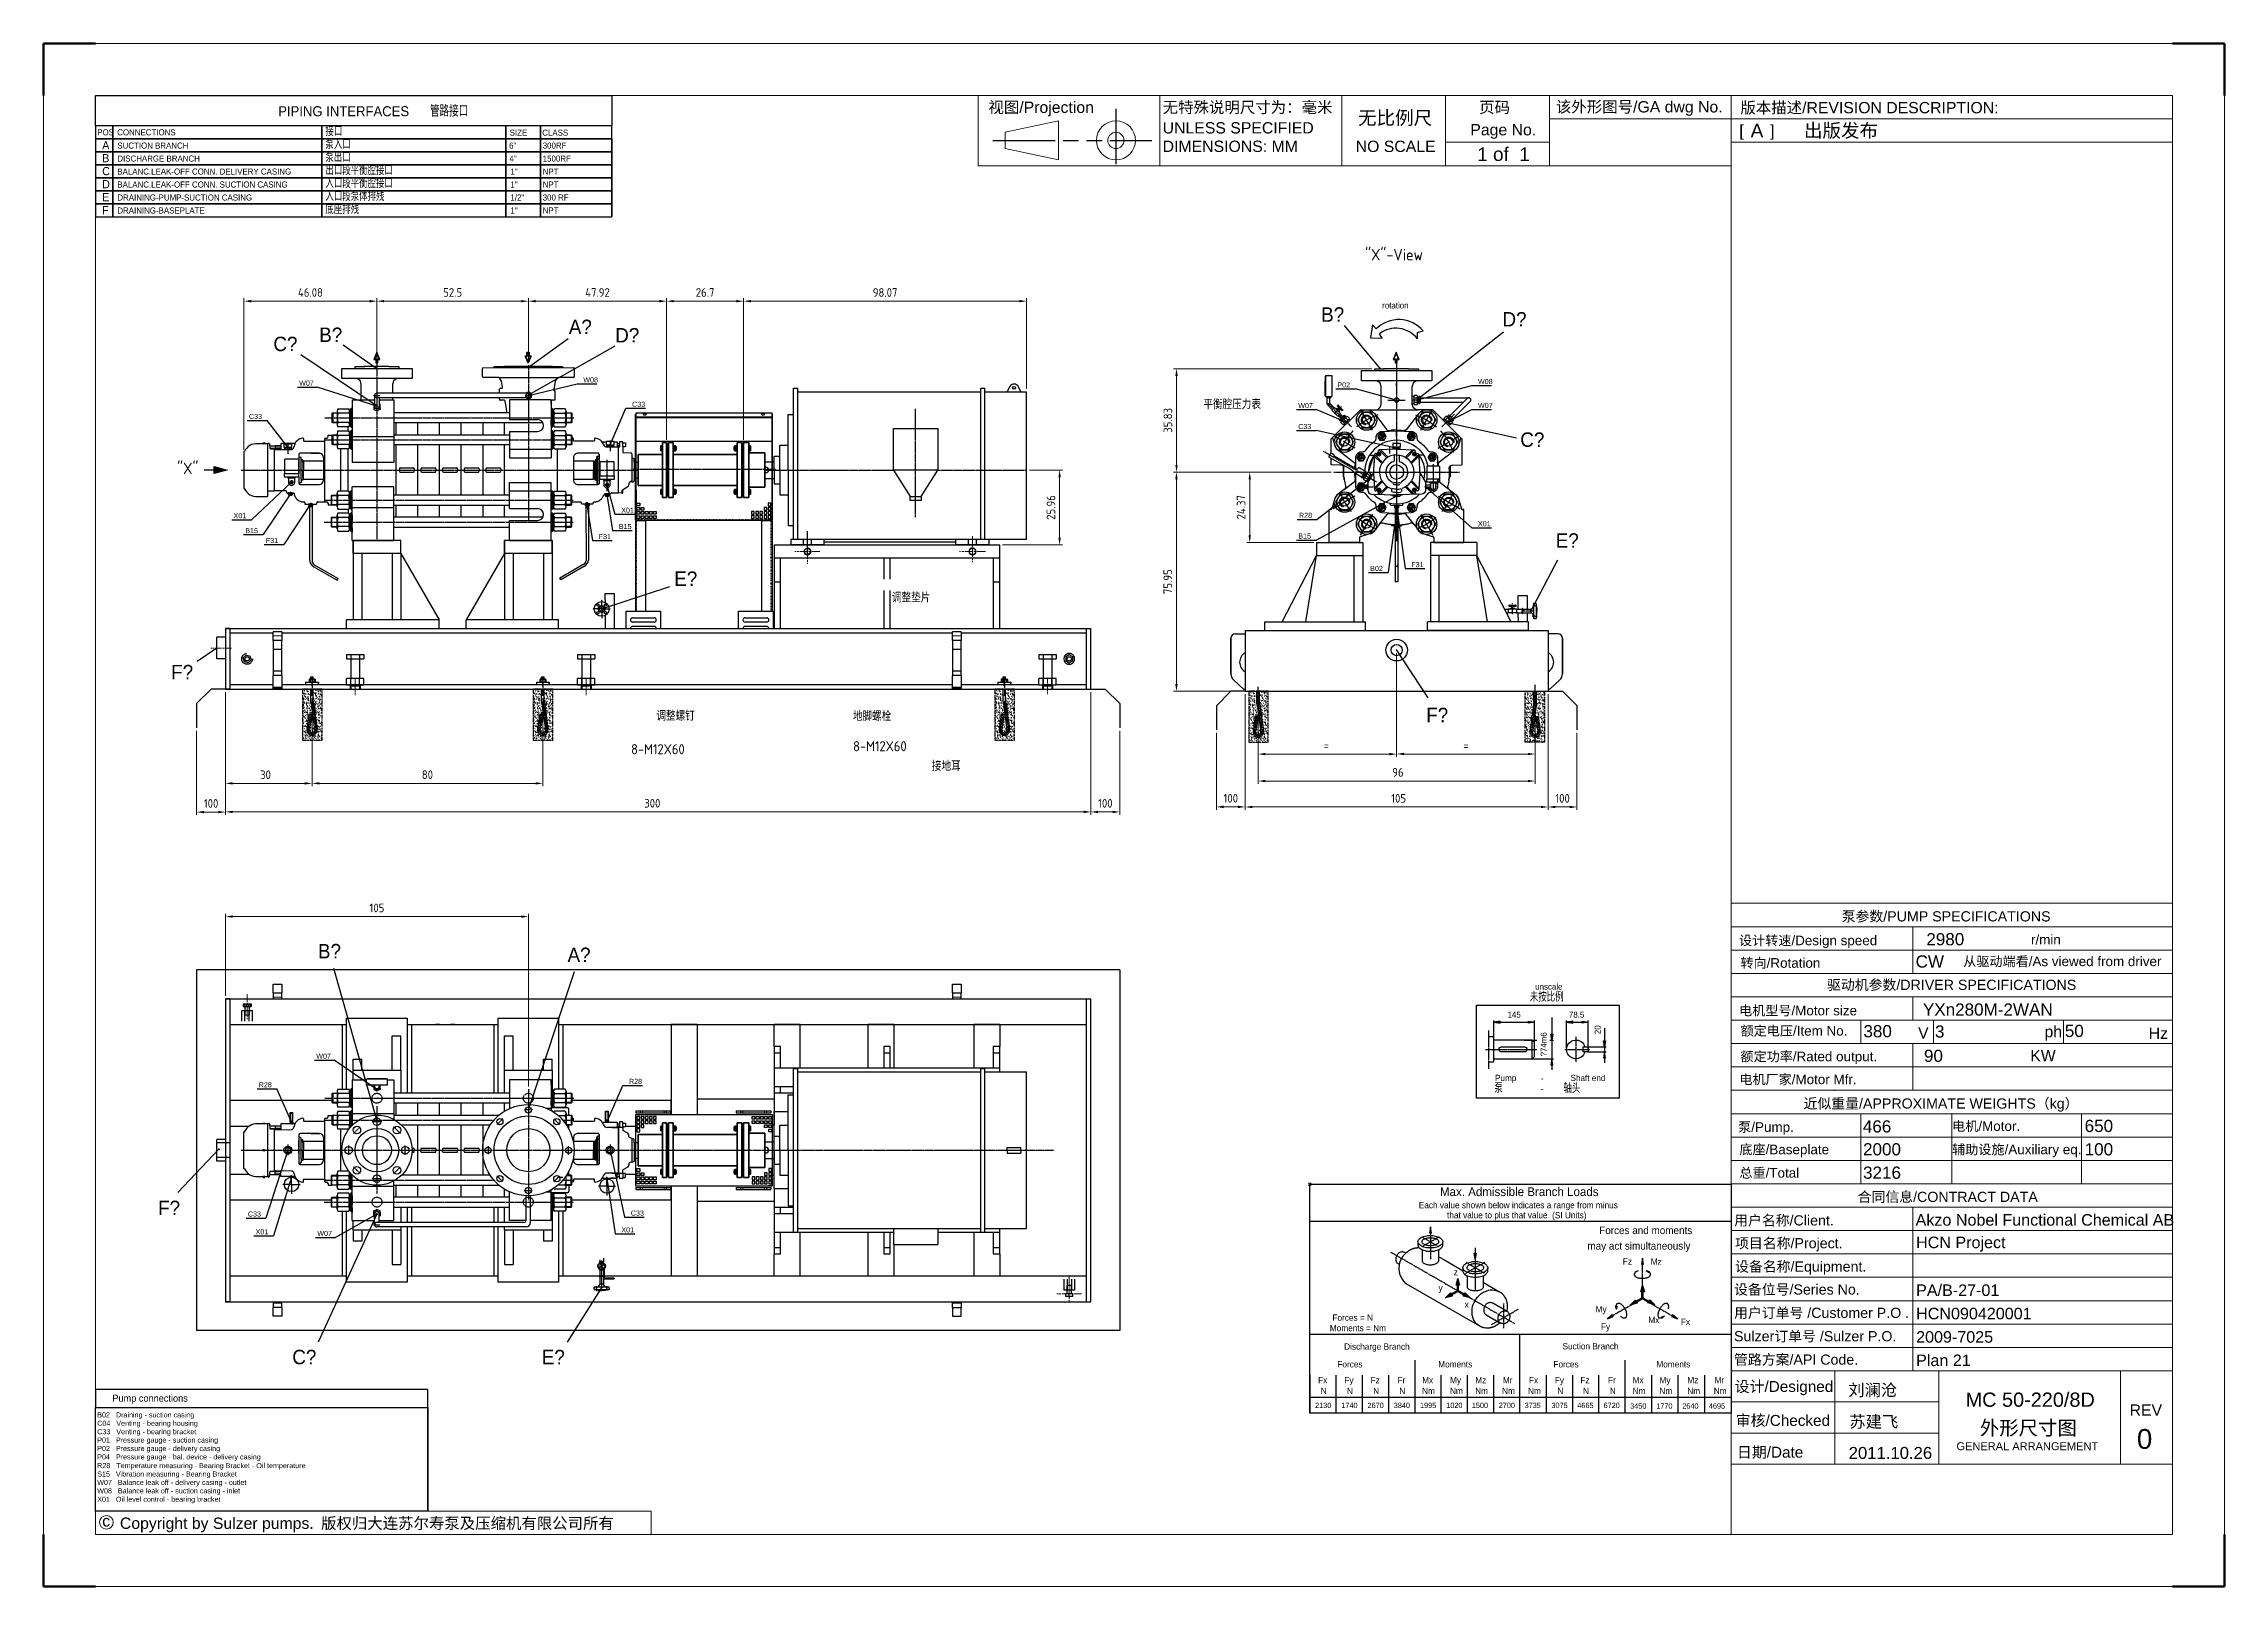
# Model space of a CAD drawing. Header units: millimetres. Extents: x 1235 to 3468, y -658 to 307.
# Drawn here: x 1900 to 2656, y -658 to -124 of the extents above; entities that cross this region are included whole.
import ezdxf
from ezdxf.enums import TextEntityAlignment as Align

# ---------------------------------------------------------------- set-up
doc = ezdxf.new("R2010")
doc.units = ezdxf.units.MM
for name, pattern in [('AM_ISO08W050x2', [9, 6, -0.75, 1.5, -0.75]), ('AM_ISO09W050', [22.5, 12, -1.5, 3, -1.5, 3, -1.5]), ('CENTRE', [1.125, 0.75, -0.125, 0.125, -0.125]), ('CHAIN', [0.3543, 0.2362, -0.0295, 0.0591, -0.0295]), ('DASHED', [0.75, 0.5, -0.25]), ('DOTTED_THIN', [0.5, 0.25, -0.25]), ('K', [2.5, 1.25, -0.25, 0.25, -0.25, 0.25, -0.25]), ('L0', [0]), ('LDM', [0]), ('LEA', [0]), ('LFUN', [0]), ('LPRM', [0]), ('SOLID_MEDIUM', [0]), ('SOLID_THICK', [0]), ('SOLID_THIN', [0])]:
    doc.linetypes.add(name, pattern=pattern)
doc.layers.get('0').update_dxf_attribs({"color": 255, "lineweight": 30})
doc.layers.get('Defpoints').update_dxf_attribs({"color": 255})
for name, color, linetype in [('01', 5, 'Continuous'), ('02', 1, 'Continuous'), ('07', 6, 'K'), ('1', 7, 'Continuous'), ('11', 3, 'Continuous'), ('24', 7, 'Continuous'), ('4', 7, 'Continuous'), ('5', 7, 'Continuous'), ('810', 7, 'Continuous'), ('TEXT', 7, 'Continuous')]:
    doc.layers.add(name, color=color, linetype=linetype)
for name, color, linetype, lineweight in [('AM_0', 7, 'Continuous', 30), ('AM_5', 90, 'Continuous', 20), ('AM_6', 2, 'Continuous', 35), ('AM_7', 4, 'AM_ISO09W050', 25), ('AM_BOR', 7, 'Continuous', 50), ('Visible Narrow (ISO)-1', 7, 'Continuous', 25), ('中心标记 (ISO)', 7, 'Continuous', 18), ('中心线 (ISO)', 7, 'Continuous', 18), ('可见 (ISO)', 7, 'Continuous', 25), ('隐藏 (ISO)', 7, 'DASHED', 25), ('隐藏窄的 (ISO)', 7, 'DASHED', 18)]:
    doc.layers.add(name, color=color, linetype=linetype, lineweight=lineweight)
doc.styles.add('CIRCLE', font='medtext', dxfattribs={"width": 0.975})
doc.styles.add('PLAIN_LARGE', font='medtext', dxfattribs={"width": 0.975})
doc.styles.add('PLAIN_MEDIUM', font='medtext', dxfattribs={"width": 0.975})
doc.styles.add('PLAIN_SMALL', font='medtext', dxfattribs={"width": 0.975})
doc.styles.get("Standard").update_dxf_attribs({"font": 'ISOCP.SHX', "bigfont": 'gbcbig.shx'})
doc.styles.add('Sulzer', font='arial.ttf', dxfattribs={"height": 4})
doc.styles.add('TDM', font='medtext', dxfattribs={"width": 0.975})
doc.dimstyles.new('AM_ISO$0', dxfattribs={"dimtxt": 3, "dimasz": 2.5, "dimexe": 1, "dimexo": 1, "dimgap": 1.5, "dimtad": 1, "dimdsep": 46, "dimtxsty": 'Standard', "dimcen": 0, "dimclrd": 256, "dimclre": 256, "dimclrt": 2, "dimadec": 0, "dimazin": 2, "dimtp": 0.1, "dimtm": 0.1, "dimtfac": 0.71, "dimtmove": 0, "dimatfit": 3, "dimfxl": 1, "dimlwd": -1, "dimlwe": -1, "dimarcsym": 1})
pattern_1 = [(97.50144, (2267.7276, -488.8102), (0.844188, 0.7907775), [0, -0.912, 0, -1.02, 0, -0.975]), (127.5014, (2267.7276, -488.8102), (0.446434, 1.948199), [0, -0.492, 0, -0.822, 0, -0.315]), (167.50144, (2268.4656, -488.8102), (-1.318851, 1.3235863), [0, -0.3, 0, -1.08, 0, -1.41]), (177.5014, (2268.4656, -488.8102), (-0.903067, 1.647735), [0, -0.15, 0, -0.708, 0, -0.81])]

msp = doc.modelspace()

# ---------------------------------------------------------------- texts
at = {"layer": '4', "color": 7, "style": 'TDM', "width": 0.975}
for s, p in [('W07', (1988.529, -242.524)), ('W08', (2087.049, -241.431)), ('P02', (2348.457, -243.147)), ('W08', (2397.201, -242.011)), ('C33', (2103.958, -249.852)), ('W07', (2334.879, -250.341)), ('W07', (2397.201, -250.283)), ('C33', (1971.139, -254.092)), ('C33', (2334.879, -257.587)), ('X01', (1965.798, -288.477)), ('X01', (2100.195, -286.588)), ('R28', (2335.14, -288.348)), ('B15', (1969.859, -293.658)), ('F31', (1976.985, -297.072)), ('F31', (2092.37, -295.731)), ('B15', (2099.366, -292.224)), ('B15', (2334.908, -295.531)), ('X01', (2397.201, -291.255)), ('B02', (2359.824, -306.76)), ('F31', (2374.076, -305.434)), ('W07', (1994.473, -475.775)), ('R28', (1974.52, -485.701)), ('R28', (2102.875, -484.496)), ('C33', (1970.763, -530.482)), ('C33', (2103.501, -530.156)), ('X01', (1973.426, -536.641)), ('W07', (1994.846, -537.186)), ('X01', (2100.236, -535.938))]:
    msp.add_text(s, height=1.75, dxfattribs=at).set_placement(p, align=Align.BOTTOM_LEFT)
at = {"layer": 'AM_0', "linetype": 'Continuous', "char_height": 4, "width": 8.55669, "attachment_point": 1}
for s, insert in [('"X"-View', (2358.08, -194.652)), ('"X"', (1946.249, -268.704))]:
    msp.add_mtext(s, dxfattribs=dict(at, insert=insert))
at = {"layer": 'AM_5', "color": 2, "char_height": 3.5, "attachment_point": 7}
for s, insert in [('平衡腔压力表', (2302.008, -250.209)), ('调整垫片', (2194.052, -317.152)), ('调整螺钉', (2112.378, -358.134)), ('地脚螺栓', (2180.51, -358.267)), ('8-M12X60', (2103.614, -369.755)), ('8-M12X60', (2180.572, -368.715)), ('接地耳 ', (2207.893, -375.536))]:
    msp.add_mtext(s, dxfattribs=dict(at, insert=insert))
at = {"layer": 'TEXT', "color": 92, "width": 0.975}
for s, height, style, p in [('PIPING INTERFACES', 3.48, 'PLAIN_LARGE', (2003.978, -146.929)), ('A%%135', 5, 'CIRCLE', (2086.029, -221.659)), ('B%%135', 5, 'CIRCLE', (2346.827, -217.378)), ('D%%135', 5, 'CIRCLE', (2409.874, -219.025)), ('C%%135', 5, 'CIRCLE', (1983.775, -227.572)), ('B%%135', 5, 'CIRCLE', (1999.502, -224.39)), ('D%%135', 5, 'CIRCLE', (2102.277, -224.554)), ('C%%135', 5, 'CIRCLE', (2416.047, -260.731)), ('E%%135', 5, 'CIRCLE', (2428.154, -295.682)), ('E%%135', 5, 'CIRCLE', (2122.567, -308.899)), ('F%%135', 5, 'CIRCLE', (1947.988, -341.282)), ('F%%135', 5, 'CIRCLE', (2383.073, -356.15)), ('B%%135', 5, 'CIRCLE', (1999.051, -437.99)), ('A%%135', 5, 'CIRCLE', (2085.578, -439.26)), ('-', 2.4, 'PLAIN_LARGE', (2419.474, -482.026)), ('-', 2.4, 'PLAIN_LARGE', (2419.474, -485.626)), ('F%%135', 5, 'CIRCLE', (1943.453, -526.957)), ('C%%135', 5, 'CIRCLE', (1990.334, -578.636)), ('E%%135', 5, 'CIRCLE', (2076.645, -578.636)), ('Pump connections', 2.4375, 'PLAIN_LARGE', (1936.868, -592.908))]:
    msp.add_text(s, height=height, dxfattribs=dict(at, style=style)).set_placement(p, align=Align.MIDDLE_CENTER)
at = {"layer": 'TEXT', "color": 172, "style": 'PLAIN_MEDIUM', "width": 0.975238}
for s, p in [('POS', (1918.558, -155.915)), ('SUCTION BRANCH', (1925.521, -160.508)), ('6"', (2061.321, -160.508)), ('300RF', (2072.983, -160.508)), ('DISCHARGE BRANCH', (1925.521, -165.008)), ('4"', (2061.441, -165.008)), ('1500RF', (2072.983, -165.008)), ('BALANC.LEAK-OFF CONN. DELIVERY CASING', (1925.521, -169.508)), ('BALANC.LEAK-OFF CONN. SUCTION CASING', (1925.521, -174.008)), ('1"', (2061.801, -169.508)), ('1"', (2061.801, -174.008)), ('NPT', (2072.983, -169.508)), ('NPT', (2072.983, -174.007)), ('DRAINING-PUMP-SUCTION CASING', (1925.521, -178.508)), ('DRAINING-BASEPLATE', (1925.521, -183.008)), ('1/2"', (2061.801, -178.508)), ('1"', (2061.801, -183.008)), ('300 RF', (2072.983, -178.507)), ('NPT', (2072.983, -183.007))]:
    msp.add_text(s, height=2.1, dxfattribs=at).set_placement(p, align=Align.BOTTOM_LEFT)
at = {"layer": 'TEXT', "color": 92, "style": 'PLAIN_LARGE', "width": 0.975}
for s, p in [('A', (1920.279, -160.952)), ('C', (1920.279, -169.952)), ('B', (1920.279, -165.452)), ('D', (1920.279, -174.452)), ('E', (1920.279, -178.952)), ('F', (1920.279, -183.452))]:
    msp.add_text(s, height=2.82, dxfattribs=at).set_placement(p, align=Align.BOTTOM_LEFT)
at = {"layer": 'TEXT', "color": 172, "style": 'PLAIN_MEDIUM', "width": 0.975238}
for s, height, p in [('CONNECTIONS', 2.1, (1935.597, -154.236)), ('SIZE', 2.1, (2064.569, -154.353)), ('CLASS', 2.1, (2077.311, -154.353)), ('rotation', 2.1, (2368.562, -214.222)), ('unscale', 2.1, (2421.777, -450.258)), ('Max. Admissible Branch Loads', 3.07125, (2411.516, -521.326))]:
    msp.add_text(s, height=height, dxfattribs=at).set_placement(p, align=Align.MIDDLE_CENTER)
at = {"layer": 'TEXT', "color": 7, "style": 'PLAIN_SMALL', "width": 0.975333}
for s, height, p in [('145', 2.1, (2409.748, -459.981)), ('78.5', 2.1, (2431.395, -459.979)), ('Pump', 2.16, (2406.796, -481.923)), ('Shaft end', 2.16, (2435.326, -481.923)), ('Forces and moments', 2.6325, (2455.36, -534.718)), ('may act simultaneously', 2.6325, (2452.99, -540.107)), ('Fz', 2.1937, (2449.004, -545.522)), ('Mz', 2.1937, (2458.987, -545.583)), ('Forces = N', 2.1937, (2353.778, -564.988)), ('My', 2.1937, (2439.896, -562.041)), ('Fy', 2.1937, (2441.434, -568.095)), ('Mx', 2.1937, (2458.163, -565.784)), ('Fx', 2.1937, (2469.142, -566.445)), ('Moments = Nm', 2.19375, (2355.58, -568.591)), ('Discharge Branch', 2.19375, (2362.178, -575.002)), ('Suction Branch', 2.19375, (2436.221, -574.893)), ('Forces', 2.1937, (2352.814, -581.141)), ('Moments', 2.1937, (2389.321, -581.141)), ('Forces', 2.1937, (2427.738, -581.141)), ('Moments', 2.1937, (2464.92, -581.141)), ('Fx', 2.1937, (2343.387, -586.635)), ('N', 2.194, (2343.725, -590.392)), ('Fy', 2.1937, (2352.481, -586.635)), ('N', 2.194, (2352.819, -590.392)), ('Fz', 2.1937, (2361.575, -586.635)), ('N', 2.194, (2361.913, -590.392)), ('Fr', 2.1937, (2370.668, -586.635)), ('N', 2.194, (2371.007, -590.392)), ('Nm', 2.1937, (2380.049, -590.35)), ('Mx', 2.1937, (2379.762, -586.635)), ('Nm', 2.1937, (2389.707, -590.35)), ('My', 2.1937, (2389.42, -586.635)), ('Nm', 2.1937, (2398.463, -590.35)), ('Mz', 2.1937, (2398.177, -586.635)), ('Nm', 2.1937, (2407.782, -590.35)), ('Mr', 2.1937, (2407.496, -586.635)), ('Nm', 2.1937, (2416.762, -590.35)), ('Fx', 2.1937, (2416.476, -586.635)), ('Fy', 2.1937, (2425.436, -586.635)), ('N', 2.194, (2425.774, -590.392)), ('Fz', 2.1937, (2434.305, -586.635)), ('N', 2.194, (2434.643, -590.392)), ('Fr', 2.1937, (2443.624, -586.635)), ('N', 2.194, (2443.962, -590.392)), ('Nm', 2.1937, (2453.004, -590.35)), ('Mx', 2.1937, (2452.718, -586.635)), ('Nm', 2.1937, (2462.323, -590.35)), ('My', 2.1937, (2462.037, -586.635)), ('Nm', 2.1937, (2471.981, -590.35)), ('Mz', 2.1937, (2471.694, -586.635)), ('Nm', 2.1937, (2481.188, -590.35)), ('Mr', 2.1937, (2480.901, -586.635)), ('2130', 1.875, (2343.542, -595.387)), ('1740', 1.875, (2352.636, -595.387)), ('2670', 1.875, (2361.731, -595.387)), ('3840', 1.875, (2370.825, -595.387)), ('1995', 1.875, (2379.918, -595.387)), ('1020', 1.875, (2389.013, -595.387)), ('1500', 1.875, (2397.882, -595.387)), ('2700', 1.875, (2407.201, -595.387)), ('3735', 1.875, (2416.181, -595.387)), ('3075', 1.875, (2425.479, -595.387)), ('4665', 1.875, (2434.46, -595.387)), ('6720', 1.875, (2443.554, -595.387)), ('3450', 1.875, (2452.773, -595.594)), ('1770', 1.875, (2461.829, -595.594)), ('2640', 1.875, (2470.848, -595.594)), ('4695', 1.875, (2480.055, -595.594))]:
    msp.add_text(s, height=height, dxfattribs=at).set_placement(p, align=Align.MIDDLE_CENTER)
for s, p in [('%%15374m6', (2419.966, -470.282)), ('20', (2438.686, -465.226))]:
    msp.add_text(s, height=2.1, rotation=90, dxfattribs=at).set_placement(p, align=Align.MIDDLE_CENTER)
at = {"layer": 'TEXT', "color": 172, "style": 'PLAIN_MEDIUM', "width": 0.975238}
for s, p in [('C04   Venting - bearing housing  ', (1918.541, -601.592)), ('C33   Venting - bearing bracket  ', (1918.541, -604.508)), ('B02   Draining - suction casing ', (1918.541, -598.677)), ('P01   Pressure gauge - suction casing', (1918.541, -607.406)), ('P02   Pressure gauge - delivery casing', (1918.541, -610.321)), ('P04   Pressure gauge - bal. device - delivery casing', (1918.541, -613.237)), ('S15   Vibration measuring - Bearing Bracket', (1918.541, -619.169)), ('R28   Temperature measuring - Bearing Bracket - Oil temperature', (1918.541, -616.254)), ('W07   Balance leak off - delivery casing - outlet       ', (1918.541, -622.085)), ('W08   Balance leak off - suction casing - inlet', (1918.541, -625)), ('X01   Oil level control - bearing bracket  ', (1918.541, -627.916))]:
    msp.add_text(s, height=1.75, dxfattribs=at).set_placement(p, align=Align.MIDDLE_LEFT)
at = {"layer": 'TEXT', "color": 92, "insert": (2033.89, -144.804), "char_height": 4, "attachment_point": 1, "style": 'PLAIN_LARGE'}
msp.add_mtext('{\\Fisocp,gbcbig|c134;管路接口}', dxfattribs=at)
at = {"layer": 'TEXT', "color": 172, "char_height": 3, "attachment_point": 1, "style": 'PLAIN_MEDIUM'}
for s, insert in [('{\\Fisocp,gbcbig|c134;接口}', (1997.628, -152.493)), ('{\\Fisocp,gbcbig|c134;泵入口}', (1997.628, -156.993)), ('{\\Fisocp,gbcbig|c134;泵出口}', (1997.628, -161.493)), ('{\\Fisocp,gbcbig|c134;出口段平衡腔接口}', (1997.628, -165.993)), ('{\\Fisocp,gbcbig|c134;入口段平衡腔接口}', (1997.628, -170.493)), ('{\\Fisocp,gbcbig|c134;底座排残}', (1997.628, -179.493)), ('{\\Fisocp,gbcbig|c134;入口段泵体排残}', (1997.628, -174.993)), ('{\\Fisocp,gbcbig|c134;未按比例}', (2415.176, -452.46)), ('{\\Fisocp,gbcbig|c134;轴头}', (2426.836, -484.147)), ('{\\Fisocp,gbcbig|c134;泵}', (2402.854, -484.044))]:
    msp.add_mtext(s, dxfattribs=dict(at, insert=insert))

# ---------------------------------------------------------------- blocks, each defined once
blk = doc.blocks.new('MEDCLUMP_SET_10072_')
at = {"layer": '11', "color": 7, "linetype": 'SOLID_THICK'}
blk.add_lwpolyline([(696.1, 478.3, 0.414171), (696.6, 478.4), (698.5, 481.7, 0.414208), (698.3, 482.2), (694.4, 484.5, 0.339417), (693.9, 484.4), (693.1, 483.6, -0.339454), (692.7, 483.6), (677.2, 492.5, -0.41428), (677.1, 493), (677.1, 493, 0.414207), (677, 493.5), (675.1, 494.6, 0.414293), (674.6, 494.4), (673.4, 492.4, 0.414205), (673.6, 491.9), (688.8, 483.2, -0.042932), (690, 482.3), (691.9, 480.7)], format="xyb", close=True, dxfattribs=at)
blk = doc.blocks.new('MEDCLUMP_SET_10074_')
at = {"layer": '11', "color": 172, "linetype": 'CENTRE'}
blk.add_line((694.6, 481.4), (705.4, 475.2), dxfattribs=at)
at = {"layer": '11', "color": 7, "linetype": 'SOLID_THICK'}
for p, q in [((700.1, 481), (697.8, 476.9)), ((700.1, 476.5), (698.4, 477.4)), ((702.3, 479.7), (699.9, 475.7)), ((701.7, 479.2), (700, 480.2))]:
    blk.add_line(p, q, dxfattribs=at)
blk.add_lwpolyline([(702.4, 480.5, -0.366705), (701.7, 479.2, -0.188267), (700.1, 476.5, -0.366731), (699.3, 475.1), (697.6, 476.1, -0.36672), (698.4, 477.4, -0.17381), (700, 480.2, -0.366721), (700.7, 481.5)], format="xyb", close=True, dxfattribs=at)
blk.add_lwpolyline([(699.7, 475.4), (700.7, 474.8), (703.4, 479.5), (702.4, 480)], dxfattribs=at)
blk = doc.blocks.new('MEDCLUMP_SET_10082_')
at = {"layer": '11', "color": 172, "linetype": 'CENTRE'}
blk.add_line((706.4, 474.6), (669.7, 495.8), dxfattribs=at)
at = {"layer": '11', "color": 7, "linetype": 'SOLID_THICK'}
for p, q in [((698.3, 481.5), (696.4, 478.2)), ((697.5, 478.3), (696.9, 478.6)), ((699.3, 480.9), (697.4, 477.7)), ((697.5, 477.9), (698.1, 477.5)), ((698.8, 480.5), (698.2, 480.8)), ((699.2, 480.7), (699.7, 480.3))]:
    blk.add_line(p, q, dxfattribs=at)
at = {"layer": '11', "color": 172, "linetype": 'SOLID_THIN'}
for p, q in [((697.6, 478), (698.2, 477.7)), ((699.1, 480.5), (699.7, 480.2))]:
    blk.add_line(p, q, dxfattribs=at)
at = {"layer": '11', "color": 7, "linetype": 'SOLID_THICK'}
blk.add_lwpolyline([(699.4, 481.6, -0.366724), (698.8, 480.5, -0.173811), (697.5, 478.3, -0.366729), (696.9, 477.2), (696.3, 477.6, -0.366738), (696.9, 478.6, -0.173809), (698.2, 480.8, -0.366703), (698.8, 481.9)], format="xyb", close=True, dxfattribs=at)
blk = doc.blocks.new('MEDCLUMP_S2T_10071_')
for name in ['MEDCLUMP_SET_10082_', 'MEDCLUMP_SET_10072_', 'MEDCLUMP_SET_10074_']:
    blk.add_blockref(name, (0, 0))
blk = doc.blocks.new('MEDCLUMP_SET_10096_')
at = {"layer": '11', "color": 172, "linetype": 'CENTRE'}
for p, q in [((711, 504.2), (709.4, 508)), ((720.4, 506.2), (720.4, 509.7)), ((729.9, 504.3), (731.5, 508.1)), ((697.6, 491), (694, 492.4)), ((743.2, 490.9), (746.9, 492.5)), ((695.8, 481.5), (691.8, 481.5)), ((697.6, 472), (693.9, 470.5)), ((711, 458.6), (709.5, 455)), ((720.4, 453.3), (720.4, 456.6)), ((729.9, 458.7), (731.4, 454.9))]:
    blk.add_line(p, q, dxfattribs=at)
blk = doc.blocks.new('MEDCLUMP_SET_10107_')
at = {"layer": '11', "color": 172, "linetype": 'CENTRE'}
for p, q in [((720.4, 557.2), (720.4, 433.3)), ((714.4, 531.4), (726.4, 531.4))]:
    blk.add_line(p, q, dxfattribs=at)
at = {"layer": '11', "color": 172, "linetype": 'CENTRE', "flags": 128}
blk.add_lwpolyline([(677, 481.5), (764, 481.5)], dxfattribs=at)
blk = doc.blocks.new('MEDCLUMP_SET_10147_')
at = {"layer": '11', "color": 172, "linetype": 'CENTRE'}
blk.add_line((715.4, 499.1), (715.4, 494.4), dxfattribs=at)
at = {"layer": '810', "color": 172, "linetype": 'SOLID_THIN'}
for p, q in [((709.6, 488), (705.1, 492.4)), ((714, 492.3), (709.5, 496.8)), ((705.1, 470.6), (709.6, 475.1)), ((709.6, 466.3), (714, 470.7))]:
    blk.add_line(p, q, dxfattribs=at)
at = {"layer": '810', "color": 7, "linetype": 'SOLID_THICK'}
for p, q in [((716.9, 469.8), (716.9, 468)), ((717.7, 474.2), (717.7, 473.5))]:
    blk.add_line(p, q, dxfattribs=at)
for points in [[(706.7, 493.8), (706.1, 494.3, 0.414219), (705.6, 494.3), (705.2, 494, 0.185561), (705.1, 493.6), (704.5, 483, 0.03484), (704.5, 480.7), (705.1, 469.4, 0.185347), (705.2, 469), (705.6, 468.6, 0.414224), (706.1, 468.6), (706.7, 469.2)], [(705.1, 493.7), (710.2, 488.5, -0.347205), (710.3, 487.7)], [(720.4, 497.5, 0.013088), (719.6, 497.4), (708.3, 496.8, 0.18543), (707.9, 496.6), (707.6, 496.3, 0.414167), (707.6, 495.7), (708.1, 495.2)], [(708.2, 496.8), (713.3, 491.7, 0.347211), (714.2, 491.6)], [(720.4, 493.4, 0.845759), (716.5, 470.2)], [(718.3, 488.7, 0.698434), (717.4, 474.6)], [(720.4, 486.4, 1), (720.4, 476.6)], [(719.3, 493.3, 0.388349), (718.7, 492.7), (718.7, 489.3, -0.331699), (718.3, 488.7)], [(705.1, 469.3), (710.2, 474.4, 0.347194), (710.3, 475.3)], [(708.2, 466.1), (713.3, 471.2, -0.347189), (714.2, 471.3)], [(708.1, 467.8), (707.6, 467.2, 0.414153), (707.6, 466.6), (707.9, 466.3, 0.185421), (708.3, 466.1), (719.6, 465.5, 0.01309), (720.4, 465.5)]]:
    blk.add_lwpolyline(points, format="xyb", dxfattribs=at)
at = {"layer": '810', "color": 172, "linetype": 'SOLID_THIN'}
for points in [[(720.4, 469.6, -0.06752), (717.2, 470)], [(720.4, 472.6, -0.066139), (718.1, 472.9)], [(720.4, 474, -0.07704), (718.2, 474.3)], [(720.4, 467.3, -0.056917), (717.2, 467.7)]]:
    blk.add_lwpolyline(points, format="xyb", dxfattribs=at)
blk = doc.blocks.new('MEDCLUMP_SET_10170_')
at = {"layer": '810', "color": 172, "linetype": 'SOLID_THIN'}
for p, q in [((726.9, 492.3), (731.4, 496.8)), ((731.3, 488), (735.7, 492.4)), ((731.3, 466.3), (726.9, 470.7)), ((735.7, 470.6), (731.2, 475.1))]:
    blk.add_line(p, q, dxfattribs=at)
at = {"layer": '810', "color": 7, "linetype": 'SOLID_THICK'}
for p, q in [((723.1, 474.2), (723.1, 473.5)), ((723.9, 469.8), (723.9, 468))]:
    blk.add_line(p, q, dxfattribs=at)
for points in [[(720.4, 497.5, -0.013088), (721.3, 497.4), (732.5, 496.8, -0.185351), (733, 496.6), (733.3, 496.3, -0.414121), (733.3, 495.7), (732.7, 495.2)], [(720.4, 493.4, -0.845751), (724.3, 470.2)], [(720.4, 486.4, -1), (720.4, 476.6)], [(721.5, 493.3, -0.388349), (722.1, 492.7), (722.1, 489.3, 0.331699), (722.6, 488.7)], [(722.6, 488.7, -0.698434), (723.5, 474.6)], [(732.6, 496.8), (727.5, 491.7, -0.347208), (726.7, 491.6)], [(735.8, 493.7), (730.7, 488.5, 0.347174), (730.6, 487.7)], [(734.1, 493.8), (734.7, 494.3, -0.414189), (735.3, 494.3), (735.6, 494, -0.18541), (735.8, 493.6), (736.3, 483, -0.03484), (736.4, 480.7), (735.8, 469.4, -0.185217), (735.6, 469), (735.3, 468.6, -0.414193), (734.7, 468.6), (734.1, 469.2)], [(732.6, 466.1), (727.5, 471.2, 0.347171), (726.7, 471.3)], [(735.8, 469.3), (730.7, 474.4, -0.347189), (730.6, 475.3)], [(732.7, 467.8), (733.3, 467.2, -0.414289), (733.3, 466.6), (733, 466.3, -0.185344), (732.5, 466.1), (721.3, 465.5, -0.01309), (720.4, 465.5)]]:
    blk.add_lwpolyline(points, format="xyb", dxfattribs=at)
at = {"layer": '810', "color": 172, "linetype": 'SOLID_THIN'}
for points in [[(720.4, 474, 0.07704), (722.7, 474.3)], [(720.4, 472.6, 0.066139), (722.7, 472.9)], [(720.4, 469.6, 0.06752), (723.6, 470)], [(720.4, 467.3, 0.056916), (723.6, 467.7)]]:
    blk.add_lwpolyline(points, format="xyb", dxfattribs=at)
blk = doc.blocks.new('MEDCLUMP_SET_10192_')
at = {"layer": '11', "color": 7, "linetype": 'SOLID_THICK'}
blk.add_lwpolyline([(708, 494.6), (707.4, 494.2), (707.4, 493.5), (708, 493.1), (708.7, 493.5), (708.7, 494.2)], close=True, dxfattribs=at)
for radius in [1.33, 0.77]:
    blk.add_circle((708, 493.9), radius, dxfattribs=at)
blk = doc.blocks.new('MEDCLUMP_SET_10196_')
at = {"layer": '11', "color": 7, "linetype": 'SOLID_THICK'}
blk.add_lwpolyline([(732.8, 494.6), (732.1, 494.2), (732.1, 493.5), (732.8, 493.1), (733.5, 493.5), (733.5, 494.2)], close=True, dxfattribs=at)
for radius in [1.33, 0.77]:
    blk.add_circle((732.8, 493.9), radius, dxfattribs=at)
blk = doc.blocks.new('MEDCLUMP_SET_10200_')
at = {"layer": '11', "color": 7, "linetype": 'SOLID_THICK'}
blk.add_lwpolyline([(732.8, 469.9), (732.1, 469.5), (732.1, 468.7), (732.8, 468.3), (733.5, 468.7), (733.5, 469.5)], close=True, dxfattribs=at)
for radius in [1.33, 0.77]:
    blk.add_circle((732.8, 469.1), radius, dxfattribs=at)
blk = doc.blocks.new('MEDCLUMP_SET_10204_')
at = {"layer": '11', "color": 7, "linetype": 'SOLID_THICK'}
blk.add_lwpolyline([(708, 469.9), (707.4, 469.5), (707.4, 468.7), (708, 468.3), (708.7, 468.7), (708.7, 469.5)], close=True, dxfattribs=at)
for radius in [1.33, 0.77]:
    blk.add_circle((708, 469.1), radius, dxfattribs=at)
blk = doc.blocks.new('MEDCLUMP_SET_10208_')
at = {"layer": '11', "color": 7, "linetype": 'SOLID_THICK'}
blk.add_lwpolyline([(694.3, 494.2), (692.9, 491.7), (694.3, 489.2), (697.2, 489.2), (698.7, 491.7), (697.2, 494.2)], close=True, dxfattribs=at)
at = {"layer": '11', "color": 172, "linetype": 'SOLID_THIN'}
blk.add_lwpolyline([(695.5, 490.1, -2.414188), (697.4, 491.4)], format="xyb", dxfattribs=at)
at = {"layer": '11', "color": 7, "linetype": 'SOLID_THICK'}
for radius in [2.5, 1.33]:
    blk.add_circle((695.8, 491.7), radius, dxfattribs=at)
blk = doc.blocks.new('MEDCLUMP_SET_10213_')
at = {"layer": '11', "color": 7, "linetype": 'SOLID_THICK'}
blk.add_lwpolyline([(729.2, 508.6), (727.7, 506.1), (729.2, 503.6), (732.1, 503.6), (733.5, 506.1), (732.1, 508.6)], close=True, dxfattribs=at)
at = {"layer": '11', "color": 172, "linetype": 'SOLID_THIN'}
blk.add_lwpolyline([(730.3, 504.5, -2.414275), (732.3, 505.8)], format="xyb", dxfattribs=at)
at = {"layer": '11', "color": 7, "linetype": 'SOLID_THICK'}
for radius in [2.5, 1.33]:
    blk.add_circle((730.6, 506.1), radius, dxfattribs=at)
blk = doc.blocks.new('MEDCLUMP_SET_10218_')
at = {"layer": '11', "color": 7, "linetype": 'SOLID_THICK'}
blk.add_lwpolyline([(743.6, 494.2), (742.2, 491.7), (743.6, 489.2), (746.5, 489.2), (747.9, 491.7), (746.5, 494.2)], close=True, dxfattribs=at)
at = {"layer": '11', "color": 172, "linetype": 'SOLID_THIN'}
blk.add_lwpolyline([(744.8, 490.1, -2.414239), (746.7, 491.4)], format="xyb", dxfattribs=at)
at = {"layer": '11', "color": 7, "linetype": 'SOLID_THICK'}
for radius in [2.5, 1.33]:
    blk.add_circle((745.1, 491.7), radius, dxfattribs=at)
blk = doc.blocks.new('MEDCLUMP_SET_10223_')
at = {"layer": '11', "color": 7, "linetype": 'SOLID_THICK'}
blk.add_lwpolyline([(747.7, 471.7), (747.9, 471.3), (746.5, 468.8), (743.6, 468.8), (742.7, 470.3)], dxfattribs=at)
blk.add_lwpolyline([(747.4, 470.3, -0.6607), (742.8, 470.3)], format="xyb", dxfattribs=at)
blk = doc.blocks.new('MEDCLUMP_SET_10226_')
at = {"layer": '11', "color": 7, "linetype": 'SOLID_THICK'}
blk.add_lwpolyline([(729.2, 459.4), (727.7, 456.9), (729.2, 454.4), (732.1, 454.4), (733.5, 456.9), (732.1, 459.4)], close=True, dxfattribs=at)
at = {"layer": '11', "color": 172, "linetype": 'SOLID_THIN'}
blk.add_lwpolyline([(730.3, 455.2, -2.414188), (732.3, 456.6)], format="xyb", dxfattribs=at)
at = {"layer": '11', "color": 7, "linetype": 'SOLID_THICK'}
for radius in [2.5, 1.33]:
    blk.add_circle((730.6, 456.9), radius, dxfattribs=at)
blk = doc.blocks.new('MEDCLUMP_SET_10231_')
at = {"layer": '11', "color": 7, "linetype": 'SOLID_THICK'}
blk.add_lwpolyline([(708.8, 459.4), (707.3, 456.9), (708.8, 454.4), (711.7, 454.4), (713.1, 456.9), (711.7, 459.4)], close=True, dxfattribs=at)
at = {"layer": '11', "color": 172, "linetype": 'SOLID_THIN'}
blk.add_lwpolyline([(709.9, 455.2, -2.414275), (711.9, 456.6)], format="xyb", dxfattribs=at)
at = {"layer": '11', "color": 7, "linetype": 'SOLID_THICK'}
for radius in [2.5, 1.33]:
    blk.add_circle((710.2, 456.9), radius, dxfattribs=at)
blk = doc.blocks.new('MEDCLUMP_SET_10236_')
at = {"layer": '11', "color": 7, "linetype": 'SOLID_THICK'}
blk.add_lwpolyline([(694.3, 473.8), (692.9, 471.3), (694.3, 468.8), (697.2, 468.8), (698.7, 471.3), (697.2, 473.8)], close=True, dxfattribs=at)
at = {"layer": '11', "color": 172, "linetype": 'SOLID_THIN'}
blk.add_lwpolyline([(695.5, 469.6, -2.414214), (697.4, 471)], format="xyb", dxfattribs=at)
at = {"layer": '11', "color": 7, "linetype": 'SOLID_THICK'}
for radius in [2.5, 1.33]:
    blk.add_circle((695.8, 471.3), radius, dxfattribs=at)
blk = doc.blocks.new('MEDCLUMP_SET_10241_')
at = {"layer": '11', "color": 7, "linetype": 'SOLID_THICK'}
blk.add_lwpolyline([(708.8, 508.6), (707.3, 506.1), (708.8, 503.6), (711.7, 503.6), (713.1, 506.1), (711.7, 508.6)], close=True, dxfattribs=at)
at = {"layer": '11', "color": 172, "linetype": 'SOLID_THIN'}
blk.add_lwpolyline([(709.9, 504.5, -2.414188), (711.9, 505.8)], format="xyb", dxfattribs=at)
at = {"layer": '11', "color": 7, "linetype": 'SOLID_THICK'}
for radius in [2.5, 1.33]:
    blk.add_circle((710.2, 506.1), radius, dxfattribs=at)
blk = doc.blocks.new('MEDCLUMP_SET_10246_')
at = {"layer": '11', "color": 7, "linetype": 'SOLID_THICK'}
blk.add_lwpolyline([(696.5, 523), (693.3, 517.6), (696.5, 512.2), (702.7, 512.2), (705.8, 517.6), (702.7, 523)], close=True, dxfattribs=at)
at = {"layer": '11', "color": 172, "linetype": 'SOLID_THIN'}
blk.add_lwpolyline([(699, 514.1, -2.414214), (703, 517)], format="xyb", dxfattribs=at)
at = {"layer": '11', "color": 7, "linetype": 'SOLID_THICK'}
for radius in [5.42, 2.8]:
    blk.add_circle((699.6, 517.6), radius, dxfattribs=at)
blk = doc.blocks.new('MEDCLUMP_SET_10251_')
at = {"layer": '11', "color": 7, "linetype": 'SOLID_THICK'}
blk.add_lwpolyline([(738.1, 523), (735, 517.6), (738.1, 512.2), (744.4, 512.2), (747.5, 517.6), (744.4, 523)], close=True, dxfattribs=at)
at = {"layer": '11', "color": 172, "linetype": 'SOLID_THIN'}
blk.add_lwpolyline([(740.6, 514.1, -2.414219), (744.7, 517)], format="xyb", dxfattribs=at)
at = {"layer": '11', "color": 7, "linetype": 'SOLID_THICK'}
for radius in [5.42, 2.8]:
    blk.add_circle((741.3, 517.6), radius, dxfattribs=at)
blk = doc.blocks.new('MEDCLUMP_SET_10256_')
at = {"layer": '11', "color": 7, "linetype": 'SOLID_THICK'}
blk.add_lwpolyline([(753.4, 507.7), (750.3, 502.3), (753.4, 496.9), (759.6, 496.9), (762.8, 502.3), (759.6, 507.7)], close=True, dxfattribs=at)
at = {"layer": '11', "color": 172, "linetype": 'SOLID_THIN'}
blk.add_lwpolyline([(755.9, 498.9, -2.41424), (760, 501.7)], format="xyb", dxfattribs=at)
at = {"layer": '11', "color": 7, "linetype": 'SOLID_THICK'}
for radius in [5.42, 2.8]:
    blk.add_circle((756.5, 502.3), radius, dxfattribs=at)
blk = doc.blocks.new('MEDCLUMP_SET_10261_')
at = {"layer": '11', "color": 7, "linetype": 'SOLID_THICK'}
blk.add_lwpolyline([(753.4, 466.1), (750.2, 460.7), (753.4, 455.2), (759.6, 455.2), (762.7, 460.7), (759.6, 466.1)], close=True, dxfattribs=at)
at = {"layer": '11', "color": 172, "linetype": 'SOLID_THIN'}
blk.add_lwpolyline([(755.9, 457.2, -2.414216), (759.9, 460)], format="xyb", dxfattribs=at)
at = {"layer": '11', "color": 7, "linetype": 'SOLID_THICK'}
for radius in [5.42, 2.8]:
    blk.add_circle((756.5, 460.7), radius, dxfattribs=at)
blk = doc.blocks.new('MEDCLUMP_SET_10266_')
at = {"layer": '11', "color": 7, "linetype": 'SOLID_THICK'}
blk.add_lwpolyline([(738.1, 450.8), (735, 445.4), (738.1, 440), (744.4, 440), (747.5, 445.4), (744.4, 450.8)], close=True, dxfattribs=at)
at = {"layer": '11', "color": 172, "linetype": 'SOLID_THIN'}
blk.add_lwpolyline([(740.6, 442, -2.414211), (744.7, 444.8)], format="xyb", dxfattribs=at)
at = {"layer": '11', "color": 7, "linetype": 'SOLID_THICK'}
for radius in [5.42, 2.8]:
    blk.add_circle((741.2, 445.4), radius, dxfattribs=at)
blk = doc.blocks.new('MEDCLUMP_SET_10271_')
at = {"layer": '11', "color": 7, "linetype": 'SOLID_THICK'}
blk.add_lwpolyline([(696.5, 450.8), (693.3, 445.4), (696.5, 440), (702.7, 440), (705.9, 445.4), (702.7, 450.8)], close=True, dxfattribs=at)
at = {"layer": '11', "color": 172, "linetype": 'SOLID_THIN'}
blk.add_lwpolyline([(699, 442, -2.414199), (703, 444.8)], format="xyb", dxfattribs=at)
at = {"layer": '11', "color": 7, "linetype": 'SOLID_THICK'}
for radius in [5.42, 2.8]:
    blk.add_circle((699.6, 445.4), radius, dxfattribs=at)
blk = doc.blocks.new('MEDCLUMP_SET_10276_')
at = {"layer": '11', "color": 7, "linetype": 'SOLID_THICK'}
blk.add_lwpolyline([(681.2, 466.1), (678.1, 460.7), (681.2, 455.2), (687.5, 455.2), (690.6, 460.7), (687.5, 466.1)], close=True, dxfattribs=at)
at = {"layer": '11', "color": 172, "linetype": 'SOLID_THIN'}
blk.add_lwpolyline([(683.7, 457.2, -2.414211), (687.8, 460)], format="xyb", dxfattribs=at)
at = {"layer": '11', "color": 7, "linetype": 'SOLID_THICK'}
for radius in [5.42, 2.8]:
    blk.add_circle((684.4, 460.7), radius, dxfattribs=at)
blk = doc.blocks.new('MEDCLUMP_SET_10281_')
at = {"layer": '11', "color": 7, "linetype": 'SOLID_THICK'}
blk.add_lwpolyline([(681.2, 507.7), (678.1, 502.3), (681.2, 496.9), (687.5, 496.9), (690.6, 502.3), (687.5, 507.7)], close=True, dxfattribs=at)
at = {"layer": '11', "color": 172, "linetype": 'SOLID_THIN'}
blk.add_lwpolyline([(683.7, 498.9, -2.414199), (687.8, 501.7)], format="xyb", dxfattribs=at)
at = {"layer": '11', "color": 7, "linetype": 'SOLID_THICK'}
for radius in [5.42, 2.8]:
    blk.add_circle((684.3, 502.3), radius, dxfattribs=at)
blk = doc.blocks.new('MEDCLUMP_SET_10287_')
at = {"layer": '11', "color": 172, "linetype": 'CENTRE'}
blk.add_line((693.9, 471.3), (705.4, 471.3), dxfattribs=at)
at = {"layer": '11', "color": 7, "linetype": 'SOLID_THICK'}
for p, q in [((698.9, 472.3), (698.9, 470.4)), ((699, 472), (699.9, 472)), ((699, 470.7), (699.9, 470.7))]:
    blk.add_line(p, q, dxfattribs=at)
blk.add_lwpolyline([(699.9, 470.1), (699, 470.1, -0.364197), (699, 470.7, -0.173823), (699, 472, -0.364197), (699, 472.6), (699.9, 472.6)], format="xyb", dxfattribs=at)
blk.add_lwpolyline([(700.4, 472.8), (700, 472.8, 0.414214), (699.9, 472.7), (699.9, 469.9, 0.414214), (700, 469.8), (700.4, 469.8)], format="xyb", close=True, dxfattribs=at)
blk = doc.blocks.new('MEDCLUMP_S2T_10286_')
blk.add_blockref('MEDCLUMP_SET_10287_', (0, 0))
blk = doc.blocks.new('MEDCLUMP_SET_10294_')
at = {"layer": '11', "color": 172, "linetype": 'CENTRE'}
blk.add_line((745.8, 486.9), (745.8, 468.1), dxfattribs=at)
at = {"layer": '11', "color": 7, "linetype": 'SOLID_THICK'}
blk.add_line((741.3, 476.9), (750.3, 476.9), dxfattribs=at)
at = {"layer": '11', "color": 172, "linetype": 'SOLID_THIN'}
for p, q in [((748.1, 473.7), (749, 473.7)), ((748.5, 474.3), (748.5, 473.2))]:
    blk.add_line(p, q, dxfattribs=at)
at = {"layer": '11', "color": 7, "linetype": 'SOLID_THICK'}
for points in [[(745.8, 485.7), (741.9, 485.7, 0.414214), (741.3, 485.1), (741.3, 476.9), (741.1, 476.9), (741.1, 474.8), (750.4, 474.8), (750.4, 476.9), (750.3, 476.9), (750.3, 485.1, 0.414214), (749.7, 485.7), (745.8, 485.7)], [(743.5, 474.8), (743.5, 474), (747.5, 474, -0.270973), (747.9, 473.8), (748.2, 473.4, 0.674806), (748.9, 473.7), (748.9, 474.8)], [(743.8, 474), (743.8, 471.3, 1.002178), (747.7, 471.3), (747.7, 474)]]:
    blk.add_lwpolyline(points, format="xyb", dxfattribs=at)
for points in [[(743.8, 472.4), (740.4, 472.4), (740.4, 470.3), (744.1, 470.3)], [(740.4, 471.3), (743.8, 471.3)]]:
    blk.add_lwpolyline(points, dxfattribs=at)
blk.add_circle((748.5, 473.7), 0.225, dxfattribs=at)
blk = doc.blocks.new('MEDCLUMP_SET_10306_')
at = {"layer": '11', "color": 92, "linetype": 'SOLID_MEDIUM'}
blk.add_line((717.7, 499), (723.2, 499), dxfattribs=at)
at = {"layer": '11', "color": 7, "linetype": 'SOLID_THICK'}
for p, q in [((717.9, 498.9), (722.9, 498.9)), ((719, 497.8), (719, 498.9)), ((721.8, 497.8), (721.8, 498.9))]:
    blk.add_line(p, q, dxfattribs=at)
blk.add_lwpolyline([(717.7, 501.2), (717.7, 499), (717.8, 498.9), (717.9, 498.9), (717.9, 497.8, 0.267943), (719, 497.8, 0.119541), (721.8, 497.8, 0.267947), (722.9, 497.8), (722.9, 498.9), (723, 498.9), (723.2, 499), (723.2, 501.2), (717.7, 501.2)], format="xyb", dxfattribs=at)
for points in [[(718.3, 497.7), (718.3, 497.4)], [(722.6, 497.4), (722.6, 497.7), (718.3, 497.7)]]:
    blk.add_lwpolyline(points, dxfattribs=at)
blk = doc.blocks.new('MEDCLUMP_S2T_10305_')
blk.add_blockref('MEDCLUMP_SET_10306_', (0, 0))
blk = doc.blocks.new('MEDCLUMP_SET_10578_')
at = {"layer": '11', "color": 7, "linetype": 'SOLID_THICK'}
blk.add_lwpolyline([(696.1, 478.3, 0.414171), (696.6, 478.4), (698.5, 481.7, 0.414208), (698.3, 482.2), (694.4, 484.5, 0.339417), (693.9, 484.4), (693.1, 483.6, -0.339454), (692.7, 483.6), (677.2, 492.5, -0.41428), (677.1, 493), (677.1, 493, 0.414207), (677, 493.5), (675.1, 494.6, 0.414293), (674.6, 494.4), (673.4, 492.4, 0.414205), (673.6, 491.9), (688.8, 483.2, -0.042932), (690, 482.3), (691.9, 480.7)], format="xyb", close=True, dxfattribs=at)
blk = doc.blocks.new('MEDCLUMP_SET_10580_')
at = {"layer": '11', "color": 172, "linetype": 'CENTRE'}
blk.add_line((694.6, 481.4), (705.4, 475.2), dxfattribs=at)
at = {"layer": '11', "color": 7, "linetype": 'SOLID_THICK'}
for p, q in [((700.1, 481), (697.8, 476.9)), ((700.1, 476.5), (698.4, 477.4)), ((702.3, 479.7), (699.9, 475.7)), ((701.7, 479.2), (700, 480.2))]:
    blk.add_line(p, q, dxfattribs=at)
blk.add_lwpolyline([(702.4, 480.5, -0.366705), (701.7, 479.2, -0.188267), (700.1, 476.5, -0.366731), (699.3, 475.1), (697.6, 476.1, -0.36672), (698.4, 477.4, -0.17381), (700, 480.2, -0.366721), (700.7, 481.5)], format="xyb", close=True, dxfattribs=at)
blk.add_lwpolyline([(699.7, 475.4), (700.7, 474.8), (703.4, 479.5), (702.4, 480)], dxfattribs=at)
blk = doc.blocks.new('MEDCLUMP_SET_10588_')
at = {"layer": '11', "color": 172, "linetype": 'CENTRE'}
blk.add_line((706.4, 474.6), (669.7, 495.8), dxfattribs=at)
at = {"layer": '11', "color": 7, "linetype": 'SOLID_THICK'}
for p, q in [((698.3, 481.5), (696.4, 478.2)), ((697.5, 478.3), (696.9, 478.6)), ((699.3, 480.9), (697.4, 477.7)), ((697.5, 477.9), (698.1, 477.5)), ((698.8, 480.5), (698.2, 480.8)), ((699.2, 480.7), (699.7, 480.3))]:
    blk.add_line(p, q, dxfattribs=at)
at = {"layer": '11', "color": 172, "linetype": 'SOLID_THIN'}
for p, q in [((697.6, 478), (698.2, 477.7)), ((699.1, 480.5), (699.7, 480.2))]:
    blk.add_line(p, q, dxfattribs=at)
at = {"layer": '11', "color": 7, "linetype": 'SOLID_THICK'}
blk.add_lwpolyline([(699.4, 481.6, -0.366724), (698.8, 480.5, -0.173811), (697.5, 478.3, -0.366729), (696.9, 477.2), (696.3, 477.6, -0.366738), (696.9, 478.6, -0.173809), (698.2, 480.8, -0.366703), (698.8, 481.9)], format="xyb", close=True, dxfattribs=at)
blk = doc.blocks.new('MEDCLUMP_S2T_10577_')
for name in ['MEDCLUMP_SET_10588_', 'MEDCLUMP_SET_10578_', 'MEDCLUMP_SET_10580_']:
    blk.add_blockref(name, (0, 0))
blk = doc.blocks.new('MEDCLUMP_DIM_14950_')
at = {"layer": '4', "color": 172, "linetype": 'LEA'}
for points in [[(720.4, 541), (720.4, 543.1)], [(720.4, 543.1), (720.4, 541)]]:
    blk.add_lwpolyline(points, dxfattribs=at)
blk = doc.blocks.new('MEDCLUMP_DMS_14949_')
blk.add_blockref('MEDCLUMP_DIM_14950_', (0, 0))
blk = doc.blocks.new('MEDCLUMP_DIM_14953_')
at = {"layer": '4', "color": 172, "linetype": 'LEA'}
for points in [[(720.4, 541), (720.4, 543.1)], [(720.4, 543.1), (720.4, 541)]]:
    blk.add_lwpolyline(points, dxfattribs=at)
blk = doc.blocks.new('MEDCLUMP_DMS_14952_')
blk.add_blockref('MEDCLUMP_DIM_14953_', (0, 0))
blk = doc.blocks.new('sulzer_ga')
for p, q in [((410, 287), (10, 287)), ((10, 287), (10, 10)), ((325, 10), (325, 287)), ((410, 10), (410, 287)), ((10, 14.5), (117, 14.5)), ((117, 14.5), (117, 10)), ((10, 10), (410, 10))]:
    blk.add_line(p, q)
at = {"layer": 'AM_5'}
blk.add_circle((12.1, 12.33), 1.32, dxfattribs=at)
at = {"layer": 'AM_BOR'}
for p, q in [((10, 297), (0, 297)), ((0, 297), (0, 287)), ((420, 297), (410, 297)), ((420, 287), (420, 297)), ((0, 0), (0, 10)), ((420, 0), (420, 10)), ((0, 0), (10, 0)), ((420, 0), (410, 0))]:
    blk.add_line(p, q, dxfattribs=at)
at = {"layer": 'AM_BOR', "color": 1, "lineweight": 15}
for p, q in [((0, 297), (420, 297)), ((0, 0), (0, 297)), ((420, 297), (420, 0)), ((420, 0), (0, 0))]:
    blk.add_line(p, q, dxfattribs=at)
at = {"layer": 'AM_BOR', "color": 1, "lineweight": 15, "style": 'Sulzer'}
blk.add_text('c', height=2.18, rotation=1, dxfattribs=at).set_placement((11.31, 11.49))
for s, p in [('    Copyright by Sulzer pumps.', (11.32, 11.07)), ('   版权归大连苏尔寿泵及压缩机有限公司所有', (50.9, 11.07))]:
    blk.add_text(s, height=2.1758, dxfattribs=at).set_placement(p)
blk = doc.blocks.new('sulzer_GA_title')
at = {"color": 1}
blk.add_line((0, 277), (0, 272.5), dxfattribs=at)
at = {"layer": 'AM_5'}
for p, q in [((-85, 277), (0, 277)), ((-85, 277), (-85, 0)), ((0, 277), (0, 27)), ((-85, 272.5), (0, 272.5)), ((-85, 31.5), (0, 31.5)), ((-65, 31.5), (-65, 13.5)), ((-45, 31.5), (-45, 13.5)), ((-10, 13.5), (-10, 31.5)), ((-85, 25.5), (-45, 25.5)), ((0, 7.2), (0, 27)), ((-85, 19.5), (-45, 19.5)), ((-85, 13.5), (0, 13.5)), ((0, 0), (0, 7.2)), ((-85, 0), (0, 0))]:
    blk.add_line(p, q, dxfattribs=at)
at = {"layer": 'AM_BOR', "color": 1, "lineweight": 15, "style": 'Sulzer'}
for s, height, p in [('版本描述/REVISION DESCRIPTION:', 2.1758, (-83.2, 273.59)), ('设计/Designed', 2.1061, (-84.32, 27.43)), ('审核/Checked', 2.106, (-84.12, 20.89)), ('外形尺寸图', 2.741, (-37.1, 19.14)), ('REV', 2.176, (-8.25, 22.85)), ('日期/Date', 2.106, (-83.88, 14.78)), ('GENERAL ARRANGEMENT', 1.523, (-41.61, 16.22))]:
    blk.add_text(s, height=height, dxfattribs=at).set_placement(p)
at = {"layer": 'AM_BOR', "color": 2, "lineweight": 15, "style": 'Sulzer'}
for tag, p in [('设计', (-62.43, 26.66)), ('审核', (-62.23, 20.56)), ('日期', (-62.36, 14.54))]:
    blk.add_attdef(tag, p, '', height=2.3, dxfattribs=at)
at = {"layer": 'AM_BOR', "color": 1, "lineweight": 15, "style": 'Sulzer'}
blk.add_attdef('泵规格', (-39.84, 24.57), '', height=2.74, dxfattribs=at)
at = {"layer": 'AM_BOR', "color": 2, "lineweight": 30, "style": 'Sulzer'}
blk.add_attdef('A', (-6.85, 16.47), '', height=3.82, dxfattribs=at)
blk = doc.blocks.new('sulzer_GA_title_ 合同信息')
at = {"layer": 'AM_5'}
for p, q in [((-85, 36), (0, 36)), ((-85, 0), (-85, 36)), ((0, 0), (0, 36)), ((-85, 31.5), (0, 31.5)), ((-50, 0), (-50, 31.5)), ((-85, 27), (0, 27)), ((-85, 22.5), (0, 22.5)), ((-85, 22.5), (0, 22.5)), ((-85, 18), (0, 18)), ((-85, 13.5), (0, 13.5)), ((-85, 9), (0, 9)), ((-85, 4.5), (0, 4.5)), ((-85, 0), (0, 0))]:
    blk.add_line(p, q, dxfattribs=at)
at = {"layer": 'AM_BOR', "color": 1, "lineweight": 15, "style": 'Sulzer'}
for s, p in [('合同信息/CONTRACT DATA', (-60.63, 32.51)), ('用户名称/Client.', (-84.42, 27.98)), ('项目名称/Project.', (-84.24, 23.59)), ('设备名称/Equipment.', (-84.24, 19.09)), ('设备位号/Series No.', (-84.44, 14.68)), ('用户订单号 /Customer P.O .', (-84.44, 10.18)), ('Sulzer订单号 /Sulzer P.O.', (-84.44, 5.68)), ('管路方案/API Code. ', (-84.44, 1.18))]:
    blk.add_text(s, height=1.9582, dxfattribs=at).set_placement(p)
at = {"layer": 'AM_BOR', "color": 2, "lineweight": 15, "style": 'Sulzer'}
for tag, p in [('用户名称', (-49.47, 27.94)), ('项目名称', (-49.38, 23.61)), ('设备名称', (-49.34, 18.87)), ('设备位号', (-49.37, 14.41)), ('用户订单号', (-49.37, 9.91)), ('SULZER订单号', (-49.37, 5.41)), ('管路方案', (-49.37, 0.91))]:
    blk.add_attdef(tag, p, '', height=2.22, dxfattribs=at)
blk = doc.blocks.new('sulzer_GA_title_ 近似重量')
at = {"color": 1}
for p, q in [((-85, 18), (0, 18)), ((-65, 17.87), (-65, 18))]:
    blk.add_line(p, q, dxfattribs=at)
at = {"layer": 'AM_5'}
for p, q in [((-85, 18), (0, 18)), ((-85, 0), (-85, 18)), ((0, 0), (0, 18)), ((-85, 13.5), (0, 13.5)), ((-60, 0), (-60, 13.5)), ((-42.5, 0), (-42.5, 13.5)), ((-17.5, 0), (-17.5, 13.5)), ((-85, 9), (0, 9)), ((-85, 4.5), (0, 4.5)), ((-85, 0), (0, 0))]:
    blk.add_line(p, q, dxfattribs=at)
at = {"layer": 'AM_BOR', "color": 1, "lineweight": 15, "style": 'Sulzer'}
for s, height, p in [('近似重量/APPROXIMATE WEIGHTS（kg）', 1.9582, (-71.05, 14.48)), ('泵/Pump.', 1.852, (-83.64, 10)), ('电机/Motor.', 1.852, (-42.44, 10.18)), ('底座/Baseplate ', 1.8523, (-83.41, 5.68)), ('辅助设施/Auxiliary eq.', 1.8523, (-42.44, 5.68)), ('总重/Total ', 1.852, (-83.41, 1.18))]:
    blk.add_text(s, height=height, dxfattribs=at).set_placement(p)
at = {"layer": 'AM_BOR', "color": 2, "lineweight": 15, "style": 'Sulzer'}
for tag, p in [('近似重量_电机', (-16.91, 9.97)), ('近似重量_泵', (-59.63, 9.87)), ('近似重量_底座', (-59.59, 5.47)), ('近似重量_辅助设施', (-16.91, 5.47)), ('近似重量_总重', (-59.59, 0.97))]:
    blk.add_attdef(tag, p, '', height=2.35, dxfattribs=at)
blk = doc.blocks.new('sulzer_GA_title_驱动参数')
at = {"color": 3}
for p, q in [((-85, 22.5), (0, 22.5)), ((-85, 0), (-85, 22.5)), ((0, 0), (0, 22.5)), ((-85, 18), (0, 18)), ((-50, 13.5), (-50, 18)), ((-85, 13.5), (0, 13.5)), ((-60, 9), (-60, 13.5)), ((-46, 9), (-46, 13.5)), ((-21, 9), (-21, 13.5)), ((-85, 9), (0, 9)), ((-50, 0), (-50, 9)), ((-85, 4.5), (0, 4.5)), ((-85, 0), (0, 0))]:
    blk.add_line(p, q, dxfattribs=at)
at = {"color": 1}
blk.add_line((-85, 18), (0, 18), dxfattribs=at)
at = {"layer": 'AM_BOR', "color": 1, "lineweight": 15, "style": 'Sulzer'}
for s, height, p in [('驱动机参数/DRIVER SPECIFICATIONS', 1.9582, (-66.53, 19.33)), ('电机型号/Motor size', 1.8494, (-83.47, 14.43)), ('额定电压/Item No.', 1.8494, (-83.17, 10.53)), ('V', 2.18, (-48.99, 9.96)), ('ph', 2.176, (-24.64, 10.21)), ('Hz', 2.176, (-4.57, 9.9)), ('额定功率/Rated output.', 1.8494, (-83.2, 5.59)), ('KW', 2.176, (-27.39, 5.59)), ('电机厂家/Motor Mfr.', 1.8494, (-83.41, 1.18))]:
    blk.add_text(s, height=height, dxfattribs=at).set_placement(p)
at = {"layer": 'AM_BOR', "color": 2, "lineweight": 15, "style": 'Sulzer'}
for tag, p in [('驱动参数_电机型号', (-48.06, 14.37)), ('驱动参数_电压', (-59.52, 10.2)), ('驱动参数_电压_极数', (-45.74, 10.14)), ('驱动参数_电压_频率', (-20.73, 10.26)), ('驱动参数_额定功率', (-47.86, 5.47)), ('驱动参数_电机厂家', (-47.53, 0.97))]:
    blk.add_attdef(tag, p, '', height=2.35, dxfattribs=at)
blk = doc.blocks.new('sulzer_GA_title_ 泵参数')
at = {"color": 1}
blk.add_line((-85, 0), (0, 0), dxfattribs=at)
at = {"layer": 'AM_5'}
for p, q in [((-85, 0), (-85, 13.5)), ((-85, 13.5), (0, 13.5)), ((0, 0), (0, 13.5)), ((-85, 9), (0, 9)), ((-50, 0), (-50, 9)), ((-85, 4.5), (0, 4.5)), ((-85, 0), (0, 0)), ((-85, 0), (0, 0)), ((-85, 0), (0, 0))]:
    blk.add_line(p, q, dxfattribs=at)
at = {"layer": 'AM_BOR', "color": 1, "lineweight": 15, "style": 'Sulzer'}
for s, height, p in [('泵参数/PUMP SPECIFICATIONS', 1.9582, (-63.71, 10.01)), ('设计转速/Design speed ', 1.8494, (-83.47, 5.43)), ('r/min ', 1.849, (-27.24, 5.59)), ('转向/Rotation', 1.8494, (-83.2, 1.09)), ('从驱动端看/As viewed from driver ', 1.8494, (-40.29, 1.4))]:
    blk.add_text(s, height=height, dxfattribs=at).set_placement(p)
at = {"layer": 'AM_BOR', "color": 2, "lineweight": 15, "style": 'Sulzer'}
for tag, p in [('泵参数_转速', (-47.4, 5.41)), ('泵参数_转向', (-49.47, 1.13))]:
    blk.add_attdef(tag, p, '', height=2.35, dxfattribs=at)
blk = doc.blocks.new('sulzer_GA_title_版本更改')
at = {"color": 3}
for p, q in [((-85, 0), (0, 0)), ((-85, -4.5), (0, -4.5))]:
    blk.add_line(p, q, dxfattribs=at)
at = {"layer": 'AM_5'}
for p, q in [((-85, 0), (-85, -4.5)), ((0, 0), (0, -4.5))]:
    blk.add_line(p, q, dxfattribs=at)
at = {"layer": 'AM_BOR', "color": 1, "lineweight": 15, "style": 'Sulzer'}
blk.add_text('[      ]', height=2.179, dxfattribs=at).set_placement((-83.41, -3.32))
at = {"layer": 'AM_BOR', "color": 2, "lineweight": 15, "style": 'Sulzer'}
for tag, p in [('版本代号', (-81.23, -3.53)), ('更改内容', (-70.96, -3.53))]:
    blk.add_attdef(tag, p, '', height=2.61, dxfattribs=at)
blk = doc.blocks.new('sulzer_GA_title_图面信息')
at = {"color": 1}
for p, q in [((-145, -13.5), (-145, 0)), ((-110, -13.5), (-110, 0))]:
    blk.add_line(p, q, dxfattribs=at)
at = {"layer": 'AM_5'}
for p, q in [((-145, 0), (0, 0)), ((0, 0), (0, -13.5)), ((-110, -13.5), (-110, 0)), ((-75, -13.5), (-75, 0)), ((-55, -13.5), (-55, 0)), ((-35, -13.5), (-35, 0)), ((-139.84, -7.07), (-129.51, -4.88)), ((-139.84, -7.07), (-139.84, -8.63)), ((-129.51, -4.88), (-129.51, -8.63)), ((-35, -4.5), (0, -4.5)), ((-139.84, -10.19), (-139.84, -8.63)), ((-139.84, -10.19), (-129.51, -12.38)), ((-129.51, -12.38), (-129.51, -8.63)), ((-55, -9), (-35, -9)), ((-145, -13.5), (0, -13.5))]:
    blk.add_line(p, q, dxfattribs=at)
for radius in [3.75, 1.56]:
    blk.add_circle((-118.48, -8.63), radius, dxfattribs=at)
at = {"layer": 'AM_7'}
for p, q in [((-118.48, -2.53), (-118.48, -13.18)), ((-142.16, -8.63), (-111.59, -8.63))]:
    blk.add_line(p, q, dxfattribs=at)
at = {"layer": 'AM_BOR', "color": 1, "lineweight": 15, "style": 'Sulzer'}
for s, height, p in [('视图/Projection ', 2.1792, (-143.04, -3.34)), ('无特殊说明尺寸为：毫米 ', 2.1792, (-109.48, -3.34)), ('无比例尺', 2.615, (-71.85, -5.59)), ('页码', 2.179, (-48.52, -3.34)), ('该外形图号/GA dwg No.', 2.1792, (-33.75, -3.25)), ('UNLESS SPECIFIED ', 2.1792, (-109.48, -7.3)), ('Page No.', 2.179, (-50.23, -7.66)), ('DIMENSIONS: MM', 2.1792, (-109.48, -10.85)), (' NO SCALE', 2.179, (-73.15, -10.86))]:
    blk.add_text(s, height=height, dxfattribs=at).set_placement(p)
at = {"layer": 'AM_BOR', "color": 2, "lineweight": 15, "style": 'Sulzer'}
for tag, p in [('外形图图号', (-32.6, -11.07)), ('页码', (-48.9, -12.59))]:
    blk.add_attdef(tag, p, '', height=2.61, dxfattribs=at)
blk = doc.blocks.new('MEDCLUMP_SET_258_')
at = {"layer": '11', "color": 172, "linetype": 'SOLID_THIN'}
blk.add_lwpolyline([(912.9, 357.7), (995.2, 357.7), (995.2, 304.1), (912.9, 304.1)], close=True, dxfattribs=at)
blk = doc.blocks.new('*D158')
at = {"layer": 'AM_5', "transparency": 16777216}
for p, q in [((1963.01, -348.2), (1963.01, -380.85)), ((1993.01, -350.27), (1993.01, -380.85)), ((1965.51, -379.85), (1990.51, -379.85))]:
    blk.add_line(p, q, dxfattribs=at)
for points in [[(1965.51, -379.43), (1965.51, -380.26), (1963.01, -379.85)], [(1990.51, -379.43), (1990.51, -380.26), (1993.01, -379.85)]]:
    blk.add_solid(points, dxfattribs=at)
at = {"layer": 'Defpoints', "color": 0, "transparency": 16777216}
for p in [(1963.01, -347.2), (1993.01, -349.27), (1993.01, -379.85)]:
    blk.add_point(p, dxfattribs=at)
at = {"layer": 'AM_5', "color": 2, "transparency": 16777216, "insert": (1976.88, -376.85), "char_height": 3, "attachment_point": 5}
blk.add_mtext('30', dxfattribs=at)
blk = doc.blocks.new('*D159')
at = {"layer": 'AM_5', "transparency": 16777216}
for p, q in [((1963.01, -348.2), (1963.01, -390.73)), ((2263.01, -348.2), (2263.01, -390.73)), ((1965.51, -389.73), (2260.51, -389.73))]:
    blk.add_line(p, q, dxfattribs=at)
for points in [[(1965.51, -389.31), (1965.51, -390.15), (1963.01, -389.73)], [(2260.51, -389.31), (2260.51, -390.15), (2263.01, -389.73)]]:
    blk.add_solid(points, dxfattribs=at)
at = {"layer": 'Defpoints', "color": 0, "transparency": 16777216}
for p in [(1963.01, -347.2), (2263.01, -347.2), (2263.01, -389.73)]:
    blk.add_point(p, dxfattribs=at)
at = {"layer": 'AM_5', "color": 2, "transparency": 16777216, "insert": (2110.97, -386.73), "char_height": 3, "attachment_point": 5}
blk.add_mtext('300', dxfattribs=at)
blk = doc.blocks.new('*D160')
at = {"layer": 'AM_5', "transparency": 16777216}
for p, q in [((1993.01, -350.27), (1993.01, -380.84)), ((2073.01, -350.27), (2073.01, -380.84)), ((1995.51, -379.84), (2070.51, -379.84))]:
    blk.add_line(p, q, dxfattribs=at)
for points in [[(1995.51, -379.42), (1995.51, -380.25), (1993.01, -379.84)], [(2070.51, -379.42), (2070.51, -380.25), (2073.01, -379.84)]]:
    blk.add_solid(points, dxfattribs=at)
at = {"layer": 'Defpoints', "color": 0, "transparency": 16777216}
for p in [(1993.01, -349.27), (2073.01, -349.27), (2073.01, -379.84)]:
    blk.add_point(p, dxfattribs=at)
at = {"layer": 'AM_5', "color": 2, "transparency": 16777216, "insert": (2033.01, -376.84), "char_height": 3, "attachment_point": 5}
blk.add_mtext('80', dxfattribs=at)
blk = doc.blocks.new('*D161')
at = {"layer": 'AM_5', "transparency": 16777216}
for p, q in [((1969.42, -264.3), (1969.42, -211.74)), ((1971.92, -212.74), (2013.01, -212.74)), ((2015.51, -234.43), (2015.51, -211.74))]:
    blk.add_line(p, q, dxfattribs=at)
for points in [[(1971.92, -212.33), (1971.92, -213.16), (1969.42, -212.74)], [(2013.01, -212.33), (2013.01, -213.16), (2015.51, -212.74)]]:
    blk.add_solid(points, dxfattribs=at)
at = {"layer": 'Defpoints', "color": 0, "transparency": 16777216}
for p in [(2015.51, -212.74), (2015.51, -235.43), (1969.42, -265.3)]:
    blk.add_point(p, dxfattribs=at)
at = {"layer": 'AM_5', "color": 2, "transparency": 16777216, "insert": (1992.46, -209.74), "char_height": 3, "attachment_point": 5}
blk.add_mtext('46.08', dxfattribs=at)
blk = doc.blocks.new('*D162')
at = {"layer": 'AM_5', "transparency": 16777216}
for p, q in [((2015.51, -234.43), (2015.51, -211.74)), ((2018.01, -212.74), (2065.51, -212.74)), ((2068.01, -233.95), (2068.01, -211.74))]:
    blk.add_line(p, q, dxfattribs=at)
for points in [[(2018.01, -212.33), (2018.01, -213.16), (2015.51, -212.74)], [(2065.51, -212.33), (2065.51, -213.16), (2068.01, -212.74)]]:
    blk.add_solid(points, dxfattribs=at)
at = {"layer": 'Defpoints', "color": 0, "transparency": 16777216}
for p in [(2068.01, -212.74), (2015.51, -235.43), (2068.01, -234.95)]:
    blk.add_point(p, dxfattribs=at)
at = {"layer": 'AM_5', "color": 2, "transparency": 16777216, "insert": (2041.76, -209.74), "char_height": 3, "attachment_point": 5}
blk.add_mtext('52.5', dxfattribs=at)
blk = doc.blocks.new('*D163')
at = {"layer": 'AM_5', "transparency": 16777216}
for p, q in [((2068.01, -233.95), (2068.01, -211.74)), ((2070.51, -212.74), (2113.43, -212.74)), ((2115.93, -260.77), (2115.93, -211.74))]:
    blk.add_line(p, q, dxfattribs=at)
for points in [[(2070.51, -212.33), (2070.51, -213.16), (2068.01, -212.74)], [(2113.43, -212.33), (2113.43, -213.16), (2115.93, -212.74)]]:
    blk.add_solid(points, dxfattribs=at)
at = {"layer": 'Defpoints', "color": 0, "transparency": 16777216}
for p in [(2115.93, -212.74), (2068.01, -234.95), (2115.93, -261.77)]:
    blk.add_point(p, dxfattribs=at)
at = {"layer": 'AM_5', "color": 2, "transparency": 16777216, "insert": (2091.97, -209.74), "char_height": 3, "attachment_point": 5}
blk.add_mtext('47.92', dxfattribs=at)
blk = doc.blocks.new('*D164')
at = {"layer": 'AM_5', "transparency": 16777216}
for p, q in [((2115.93, -260.77), (2115.93, -211.74)), ((2118.43, -212.74), (2140.13, -212.74)), ((2142.63, -260.77), (2142.63, -211.74))]:
    blk.add_line(p, q, dxfattribs=at)
for points in [[(2118.43, -212.33), (2118.43, -213.16), (2115.93, -212.74)], [(2140.13, -212.33), (2140.13, -213.16), (2142.63, -212.74)]]:
    blk.add_solid(points, dxfattribs=at)
at = {"layer": 'Defpoints', "color": 0, "transparency": 16777216}
for p in [(2142.63, -212.74), (2115.93, -261.77), (2142.63, -261.77)]:
    blk.add_point(p, dxfattribs=at)
at = {"layer": 'AM_5', "color": 2, "transparency": 16777216, "insert": (2129.28, -209.74), "char_height": 3, "attachment_point": 5}
blk.add_mtext('26.7', dxfattribs=at)
blk = doc.blocks.new('*D165')
at = {"layer": 'AM_5', "transparency": 16777216}
for p, q in [((2142.63, -260.77), (2142.63, -211.74)), ((2145.13, -212.74), (2238.2, -212.74)), ((2240.7, -243.15), (2240.7, -211.74))]:
    blk.add_line(p, q, dxfattribs=at)
for points in [[(2145.13, -212.33), (2145.13, -213.16), (2142.63, -212.74)], [(2238.2, -212.33), (2238.2, -213.16), (2240.7, -212.74)]]:
    blk.add_solid(points, dxfattribs=at)
at = {"layer": 'Defpoints', "color": 0, "transparency": 16777216}
for p in [(2240.7, -212.74), (2240.7, -244.15), (2142.63, -261.77)]:
    blk.add_point(p, dxfattribs=at)
at = {"layer": 'AM_5', "color": 2, "transparency": 16777216, "insert": (2191.67, -209.74), "char_height": 3, "attachment_point": 5}
blk.add_mtext('98.07', dxfattribs=at)
blk = doc.blocks.new('*D166')
at = {"layer": 'AM_5', "transparency": 16777216}
for p, q in [((2346.28, -271.97), (2291.67, -271.97)), ((2292.67, -274.47), (2292.67, -345.42)), ((2315.51, -347.92), (2291.67, -347.92))]:
    blk.add_line(p, q, dxfattribs=at)
for points in [[(2292.25, -274.47), (2293.09, -274.47), (2292.67, -271.97)], [(2292.25, -345.42), (2293.09, -345.42), (2292.67, -347.92)]]:
    blk.add_solid(points, dxfattribs=at)
at = {"layer": 'Defpoints', "color": 0, "transparency": 16777216}
for p in [(2347.28, -271.97), (2292.67, -347.92), (2316.51, -347.92)]:
    blk.add_point(p, dxfattribs=at)
at = {"layer": 'AM_5', "color": 2, "transparency": 16777216, "insert": (2289.67, -309.95), "char_height": 3, "attachment_point": 5, "rotation": 90}
blk.add_mtext('75.95', dxfattribs=at)
blk = doc.blocks.new('*D167')
at = {"layer": 'AM_5', "transparency": 16777216}
for p, q in [((2346.28, -271.97), (2317.09, -271.97)), ((2318.09, -274.47), (2318.09, -293.85)), ((2340.26, -296.35), (2317.09, -296.35))]:
    blk.add_line(p, q, dxfattribs=at)
for points in [[(2317.67, -274.47), (2318.5, -274.47), (2318.09, -271.97)], [(2317.67, -293.85), (2318.5, -293.85), (2318.09, -296.35)]]:
    blk.add_solid(points, dxfattribs=at)
at = {"layer": 'Defpoints', "color": 0, "transparency": 16777216}
for p in [(2347.28, -271.97), (2318.09, -296.35), (2341.26, -296.35)]:
    blk.add_point(p, dxfattribs=at)
at = {"layer": 'AM_5', "color": 2, "transparency": 16777216, "insert": (2315.09, -284.16), "char_height": 3, "attachment_point": 5, "rotation": 90}
blk.add_mtext('24.37', dxfattribs=at)
blk = doc.blocks.new('*D168')
at = {"layer": 'AM_5', "transparency": 16777216}
for p, q in [((2241.7, -271.26), (2253.17, -271.26)), ((2252.17, -273.76), (2252.17, -294.72)), ((2232.4, -297.22), (2253.17, -297.22))]:
    blk.add_line(p, q, dxfattribs=at)
for points in [[(2251.75, -273.76), (2252.58, -273.76), (2252.17, -271.26)], [(2251.75, -294.72), (2252.58, -294.72), (2252.17, -297.22)]]:
    blk.add_solid(points, dxfattribs=at)
at = {"layer": 'Defpoints', "color": 0, "transparency": 16777216}
for p in [(2240.7, -271.26), (2231.4, -297.22), (2252.17, -297.22)]:
    blk.add_point(p, dxfattribs=at)
at = {"layer": 'AM_5', "color": 2, "transparency": 16777216, "insert": (2249.17, -284.24), "char_height": 3, "attachment_point": 5, "rotation": 90}
blk.add_mtext('25.96', dxfattribs=at)
blk = doc.blocks.new('*D169')
at = {"layer": 'AM_5', "transparency": 16777216}
for p, q in [((2360.46, -236.14), (2291.7, -236.14)), ((2292.7, -238.64), (2292.7, -269.47)), ((2346.28, -271.97), (2291.7, -271.97))]:
    blk.add_line(p, q, dxfattribs=at)
for points in [[(2292.28, -238.64), (2293.12, -238.64), (2292.7, -236.14)], [(2292.28, -269.47), (2293.12, -269.47), (2292.7, -271.97)]]:
    blk.add_solid(points, dxfattribs=at)
at = {"layer": 'Defpoints', "color": 0, "transparency": 16777216}
for p in [(2361.46, -236.14), (2292.7, -271.97), (2347.28, -271.97)]:
    blk.add_point(p, dxfattribs=at)
at = {"layer": 'AM_5', "color": 2, "transparency": 16777216, "insert": (2289.7, -254.06), "char_height": 3, "attachment_point": 5, "rotation": 90}
blk.add_mtext('35.83', dxfattribs=at)
blk = doc.blocks.new('*D170')
at = {"layer": 'AM_5', "transparency": 16777216}
for p, q in [((2369.01, -334.67), (2369.01, -370.7)), ((2321.01, -353.11), (2321.01, -370.7)), ((2323.51, -369.7), (2366.51, -369.7))]:
    blk.add_line(p, q, dxfattribs=at)
for points in [[(2323.51, -369.28), (2323.51, -370.12), (2321.01, -369.7)], [(2366.51, -369.28), (2366.51, -370.12), (2369.01, -369.7)]]:
    blk.add_solid(points, dxfattribs=at)
at = {"layer": 'Defpoints', "color": 0, "transparency": 16777216}
for p in [(2369.01, -333.67), (2321.01, -352.11), (2369.01, -369.7)]:
    blk.add_point(p, dxfattribs=at)
at = {"layer": 'AM_5', "color": 2, "transparency": 16777216, "insert": (2344.64, -366.7), "char_height": 3, "attachment_point": 5}
blk.add_mtext('=', dxfattribs=at)
blk = doc.blocks.new('*D171')
at = {"layer": 'AM_5', "transparency": 16777216}
for p, q in [((2321.01, -353.11), (2321.01, -380.03)), ((2417.01, -353.11), (2417.01, -380.03)), ((2323.51, -379.03), (2414.51, -379.03))]:
    blk.add_line(p, q, dxfattribs=at)
for points in [[(2323.51, -378.61), (2323.51, -379.45), (2321.01, -379.03)], [(2414.51, -378.61), (2414.51, -379.45), (2417.01, -379.03)]]:
    blk.add_solid(points, dxfattribs=at)
at = {"layer": 'Defpoints', "color": 0, "transparency": 16777216}
for p in [(2321.01, -352.11), (2417.01, -352.11), (2417.01, -379.03)]:
    blk.add_point(p, dxfattribs=at)
at = {"layer": 'AM_5', "color": 2, "transparency": 16777216, "insert": (2369.46, -376.03), "char_height": 3, "attachment_point": 5}
blk.add_mtext('96', dxfattribs=at)
blk = doc.blocks.new('*D172')
at = {"layer": 'AM_5', "transparency": 16777216}
for p, q in [((2316.51, -348.92), (2316.51, -389.03)), ((2421.51, -348.92), (2421.51, -389.03)), ((2319.01, -388.03), (2419.01, -388.03))]:
    blk.add_line(p, q, dxfattribs=at)
for points in [[(2319.01, -387.61), (2319.01, -388.45), (2316.51, -388.03)], [(2419.01, -387.61), (2419.01, -388.45), (2421.51, -388.03)]]:
    blk.add_solid(points, dxfattribs=at)
at = {"layer": 'Defpoints', "color": 0, "transparency": 16777216}
for p in [(2316.51, -347.92), (2421.51, -347.92), (2421.51, -388.03)]:
    blk.add_point(p, dxfattribs=at)
at = {"layer": 'AM_5', "color": 2, "transparency": 16777216, "insert": (2369.69, -385.03), "char_height": 3, "attachment_point": 5}
blk.add_mtext('105', dxfattribs=at)
blk = doc.blocks.new('*D173')
at = {"layer": 'AM_5', "transparency": 16777216}
for p, q in [((2369.01, -334.67), (2369.01, -370.67)), ((2417.01, -353.11), (2417.01, -370.67)), ((2371.51, -369.67), (2414.51, -369.67))]:
    blk.add_line(p, q, dxfattribs=at)
for points in [[(2371.51, -369.25), (2371.51, -370.09), (2369.01, -369.67)], [(2414.51, -369.25), (2414.51, -370.09), (2417.01, -369.67)]]:
    blk.add_solid(points, dxfattribs=at)
at = {"layer": 'Defpoints', "color": 0, "transparency": 16777216}
for p in [(2369.01, -333.67), (2417.01, -352.11), (2417.01, -369.67)]:
    blk.add_point(p, dxfattribs=at)
at = {"layer": 'AM_5', "color": 2, "transparency": 16777216, "insert": (2393.01, -366.67), "char_height": 3, "attachment_point": 5}
blk.add_mtext('=', dxfattribs=at)
blk = doc.blocks.new('*D174')
at = {"layer": 'AM_5', "transparency": 16777216}
for p, q in [((1963.01, -453.46), (1963.01, -425.01)), ((1965.51, -426.01), (2065.51, -426.01)), ((2068.01, -484.86), (2068.01, -425.01))]:
    blk.add_line(p, q, dxfattribs=at)
for points in [[(1965.51, -425.59), (1965.51, -426.42), (1963.01, -426.01)], [(2065.51, -425.59), (2065.51, -426.42), (2068.01, -426.01)]]:
    blk.add_solid(points, dxfattribs=at)
at = {"layer": 'Defpoints', "color": 0, "transparency": 16777216}
for p in [(2068.01, -426.01), (1963.01, -454.46), (2068.01, -485.86)]:
    blk.add_point(p, dxfattribs=at)
at = {"layer": 'AM_5', "color": 2, "transparency": 16777216, "insert": (2015.51, -423.01), "char_height": 3, "attachment_point": 5}
blk.add_mtext('105', dxfattribs=at)
blk = doc.blocks.new('MEDFUNV_7')
at = {"color": 0, "linetype": 'LFUN'}
for points in [[(-3.5, 0.6), (0, 0), (-3.5, -0.6), (-3.5, 0.6)], [(-3.5, 0.5), (-0.6, 0), (-3.5, -0.5)], [(-3.5, 0.4), (-1.2, 0), (-3.5, -0.4)], [(-3.5, 0.3), (-1.8, 0), (-3.5, -0.3)], [(-3.5, 0.2), (-2.3, 0), (-3.5, -0.2)], [(-3.5, 0.1), (-2.9, 0), (-3.5, -0.1)]]:
    blk.add_lwpolyline(points, dxfattribs=at)
blk = doc.blocks.new('MEDFUNV_6')
at = {"color": 0, "linetype": 'LFUN'}
for points in [[(3.5, 0.6), (0, 0), (3.5, -0.6), (3.5, 0.6)], [(3.5, 0.5), (0.6, 0), (3.5, -0.5)], [(3.5, 0.4), (1.2, 0), (3.5, -0.4)], [(3.5, 0.3), (1.8, 0), (3.5, -0.3)], [(3.5, 0.2), (2.3, 0), (3.5, -0.2)], [(3.5, 0.1), (2.9, 0), (3.5, -0.1)]]:
    blk.add_lwpolyline(points, dxfattribs=at)
blk = doc.blocks.new('MEDCLUMP_DIM_262_')
at = {"layer": '4', "color": 172, "linetype": 'LEA'}
blk.add_line((939.5, 326.8), (957.3, 326.8), dxfattribs=at)
at = {"layer": '4', "color": 172, "linetype": 'LDM'}
blk.add_lwpolyline([(956.3, 350.6), (956.3, 337.6), (956.3, 326.8), (956.3, 320.5)], dxfattribs=at)
at = {"layer": '4', "color": 172, "linetype": 'LEA'}
for points in [[(940.3, 337.6), (947.7, 337.6)], [(955.1, 337.6), (957.3, 337.6)]]:
    blk.add_lwpolyline(points, dxfattribs=at)
at = {"layer": '4', "color": 172, "linetype": 'LDM', "rotation": 270}
for name, p in [('MEDFUNV_7', (956.3, 337.6)), ('MEDFUNV_6', (956.3, 326.8))]:
    blk.add_blockref(name, p, dxfattribs=at)
blk = doc.blocks.new('MEDCLUMP_DMS_261_')
blk.add_blockref('MEDCLUMP_DIM_262_', (0, 0))
blk = doc.blocks.new('MEDCLUMP_DIM_267_')
at = {"layer": '4', "color": 172, "linetype": 'LEA'}
for p, q in [((964.9, 333.2), (964.9, 349)), ((977.3, 332.4), (977.3, 349))]:
    blk.add_line(p, q, dxfattribs=at)
at = {"layer": '4', "color": 172, "linetype": 'LDM'}
blk.add_line((964.9, 348), (977.3, 348), dxfattribs=at)
for name, p in [('MEDFUNV_6', (964.9, 348)), ('MEDFUNV_7', (977.3, 348))]:
    blk.add_blockref(name, p, dxfattribs=at)
blk = doc.blocks.new('MEDCLUMP_DMS_266_')
blk.add_blockref('MEDCLUMP_DIM_267_', (0, 0))
blk = doc.blocks.new('MEDCLUMP_DIM_272_')
at = {"layer": '4', "color": 172, "linetype": 'LEA'}
for p, q in [((922.9, 336.6), (922.9, 349)), ((946.3, 331.2), (946.3, 349))]:
    blk.add_line(p, q, dxfattribs=at)
at = {"layer": '4', "color": 172, "linetype": 'LDM'}
blk.add_line((922.9, 348), (946.3, 348), dxfattribs=at)
for name, p in [('MEDFUNV_6', (922.9, 348)), ('MEDFUNV_7', (946.3, 348))]:
    blk.add_blockref(name, p, dxfattribs=at)
blk = doc.blocks.new('MEDCLUMP_DMS_271_')
blk.add_blockref('MEDCLUMP_DIM_272_', (0, 0))
blk = doc.blocks.new('MEDCLUMP_DIM_277_')
at = {"layer": '4', "color": 172, "linetype": 'LEA'}
for p, q in [((977, 333.7), (987.7, 333.7)), ((977, 330.8), (987.7, 330.8))]:
    blk.add_line(p, q, dxfattribs=at)
at = {"layer": '4', "color": 172, "linetype": 'LDM'}
blk.add_lwpolyline([(986.7, 344.4), (986.7, 333.7), (986.7, 330.8), (986.7, 324.5)], dxfattribs=at)
at = {"layer": '4', "color": 172, "linetype": 'LDM', "rotation": 270}
for name, p in [('MEDFUNV_7', (986.7, 333.7)), ('MEDFUNV_6', (986.7, 330.8))]:
    blk.add_blockref(name, p, dxfattribs=at)
blk = doc.blocks.new('MEDCLUMP_DMS_276_')
blk.add_blockref('MEDCLUMP_DIM_277_', (0, 0))
blk = doc.blocks.new('MEDCLUMP_SET_5284_')
at = {"layer": '11', "color": 172, "linetype": 'SOLID_THIN'}
for points in [[(686.79, 569.02), (686.79, 570.02), (686.29, 570.02), (685.79, 570.02), (685.79, 569.02)], [(686.79, 567.52), (686.79, 568.52), (685.79, 568.52), (685.79, 567.52)], [(688.29, 569.02), (688.29, 570.02), (687.79, 570.02), (687.29, 570.02), (687.29, 569.02)], [(688.29, 567.52), (688.29, 568.52), (687.29, 568.52), (687.29, 567.52)], [(689.79, 569.02), (689.79, 570.02), (688.79, 570.02), (688.79, 569.02)], [(689.79, 567.52), (689.79, 568.52), (688.79, 568.52), (688.79, 567.52)], [(691.29, 570.52), (691.29, 571.52), (690.29, 571.52), (690.29, 570.52)], [(691.29, 569.02), (691.29, 570.02), (690.29, 570.02), (690.29, 569.02)], [(691.29, 567.52), (691.29, 568.52), (690.29, 568.52), (690.29, 567.52)], [(692.79, 572.02), (692.79, 573.02), (691.79, 573.02), (691.79, 572.02)], [(692.79, 570.52), (692.79, 571.52), (691.79, 571.52), (691.79, 570.52)], [(692.79, 569.02), (692.79, 570.02), (691.79, 570.02), (691.79, 569.02)], [(692.79, 567.52), (692.79, 568.52), (691.79, 568.52), (691.79, 567.52)]]:
    blk.add_lwpolyline(points, close=True, dxfattribs=at)
blk = doc.blocks.new('MEDCLUMP_SET_5312_')
at = {"layer": '11', "color": 92, "linetype": 'SOLID_MEDIUM'}
blk.add_lwpolyline([(690.53, 605.18), (690.53, 605.21), (690.52, 605.24), (690.5, 605.27), (690.48, 605.3), (690.45, 605.33), (690.41, 605.35), (690.36, 605.38), (690.31, 605.4), (690.25, 605.42), (690.19, 605.43), (690.13, 605.45), (690.06, 605.45), (690, 605.46), (689.94, 605.46), (689.88, 605.46), (689.82, 605.45), (689.75, 605.45), (689.69, 605.43), (689.63, 605.42), (689.57, 605.4), (689.52, 605.38), (689.47, 605.35), (689.43, 605.33), (689.4, 605.3), (689.38, 605.27), (689.36, 605.24), (689.35, 605.21), (689.35, 605.18), (689.35, 605.15), (689.36, 605.12), (689.38, 605.09), (689.4, 605.06), (689.43, 605.03), (689.47, 605), (689.52, 604.98), (689.57, 604.96), (689.63, 604.94), (689.69, 604.92), (689.75, 604.91), (689.82, 604.9), (689.88, 604.9), (689.94, 604.9), (690, 604.9), (690.06, 604.9), (690.13, 604.91), (690.19, 604.92), (690.25, 604.94), (690.31, 604.96), (690.36, 604.98), (690.41, 605), (690.45, 605.03), (690.48, 605.06), (690.5, 605.09), (690.52, 605.12), (690.53, 605.15), (690.53, 605.18)], dxfattribs=at)
blk = doc.blocks.new('MEDCLUMP_SET_5332_')
at = {"layer": '11', "color": 92, "linetype": 'SOLID_MEDIUM'}
blk.add_lwpolyline([(647.81, 605.18), (647.8, 605.21), (647.79, 605.24), (647.78, 605.27), (647.75, 605.3), (647.72, 605.33), (647.68, 605.35), (647.63, 605.38), (647.58, 605.4), (647.52, 605.42), (647.46, 605.43), (647.4, 605.45), (647.34, 605.45), (647.27, 605.46), (647.21, 605.46), (647.15, 605.46), (647.09, 605.45), (647.03, 605.45), (646.96, 605.43), (646.9, 605.42), (646.84, 605.4), (646.79, 605.38), (646.75, 605.35), (646.71, 605.33), (646.67, 605.3), (646.65, 605.27), (646.63, 605.24), (646.62, 605.21), (646.62, 605.18), (646.62, 605.15), (646.63, 605.12), (646.65, 605.09), (646.67, 605.06), (646.71, 605.03), (646.75, 605), (646.79, 604.98), (646.84, 604.96), (646.9, 604.94), (646.96, 604.92), (647.03, 604.91), (647.09, 604.9), (647.15, 604.9), (647.21, 604.9), (647.27, 604.9), (647.34, 604.9), (647.4, 604.91), (647.46, 604.92), (647.52, 604.94), (647.58, 604.96), (647.63, 604.98), (647.68, 605), (647.72, 605.03), (647.75, 605.06), (647.78, 605.09), (647.79, 605.12), (647.8, 605.15), (647.81, 605.18)], dxfattribs=at)
blk = doc.blocks.new('MEDCLUMP_SET_5334_')
at = {"layer": '11', "color": 172, "linetype": 'SOLID_THIN'}
for points in [[(644.4, 572.01), (644.4, 573.01), (645.4, 573.01), (645.4, 572.01)], [(644.4, 570.51), (644.4, 571.51), (645.4, 571.51), (645.4, 570.51)], [(644.4, 569.01), (644.4, 570.01), (645.4, 570.01), (645.4, 569.01)], [(644.4, 567.51), (644.4, 568.51), (645.4, 568.51), (645.4, 567.51)], [(645.9, 570.51), (645.9, 571.51), (646.9, 571.51), (646.9, 570.51)], [(645.9, 569.01), (645.9, 570.01), (646.9, 570.01), (646.9, 569.01)], [(645.9, 567.51), (645.9, 568.51), (646.9, 568.51), (646.9, 567.51)], [(647.4, 569.01), (647.4, 570.01), (648.4, 570.01), (648.4, 569.01)], [(647.4, 567.51), (647.4, 568.51), (648.4, 568.51), (648.4, 567.51)], [(648.9, 569.01), (648.9, 570.01), (649.4, 570.01), (649.9, 570.01), (649.9, 569.01)], [(648.9, 567.51), (648.9, 568.51), (649.9, 568.51), (649.9, 567.51)], [(650.4, 569.01), (650.4, 570.01), (650.9, 570.01), (651.4, 570.01), (651.4, 569.01)], [(650.4, 567.51), (650.4, 568.51), (651.4, 568.51), (651.4, 567.51)]]:
    blk.add_lwpolyline(points, close=True, dxfattribs=at)
blk = doc.blocks.new('*D180')
at = {"layer": 'AM_5', "transparency": 16777216}
for p, q in [((1963.01, -348.2), (1963.01, -390.8)), ((1953.01, -361.63), (1953.01, -390.8)), ((1955.51, -389.8), (1960.51, -389.8))]:
    blk.add_line(p, q, dxfattribs=at)
for points in [[(1955.51, -389.38), (1955.51, -390.21), (1953.01, -389.8)], [(1960.51, -389.38), (1960.51, -390.21), (1963.01, -389.8)]]:
    blk.add_solid(points, dxfattribs=at)
at = {"layer": 'Defpoints', "color": 0, "transparency": 16777216}
for p in [(1963.01, -347.2), (1953.01, -360.63), (1963.01, -389.8)]:
    blk.add_point(p, dxfattribs=at)
at = {"layer": 'AM_5', "color": 2, "transparency": 16777216, "insert": (1958.01, -386.8), "char_height": 3, "attachment_point": 5}
blk.add_mtext('100', dxfattribs=at)
blk = doc.blocks.new('*D181')
at = {"layer": 'AM_5', "transparency": 16777216}
for p, q in [((2263.01, -348.2), (2263.01, -390.75)), ((2273.01, -361.63), (2273.01, -390.75)), ((2265.51, -389.75), (2270.51, -389.75))]:
    blk.add_line(p, q, dxfattribs=at)
for points in [[(2265.51, -389.34), (2265.51, -390.17), (2263.01, -389.75)], [(2270.51, -389.34), (2270.51, -390.17), (2273.01, -389.75)]]:
    blk.add_solid(points, dxfattribs=at)
at = {"layer": 'Defpoints', "color": 0, "transparency": 16777216}
for p in [(2263.01, -347.2), (2273.01, -360.63), (2273.01, -389.75)]:
    blk.add_point(p, dxfattribs=at)
at = {"layer": 'AM_5', "color": 2, "transparency": 16777216, "insert": (2268.01, -386.75), "char_height": 3, "attachment_point": 5}
blk.add_mtext('100', dxfattribs=at)
blk = doc.blocks.new('*D182')
at = {"layer": 'AM_5', "transparency": 16777216}
for p, q in [((2316.51, -348.92), (2316.51, -389)), ((2306.51, -362.35), (2306.51, -389)), ((2309.01, -388), (2314.01, -388))]:
    blk.add_line(p, q, dxfattribs=at)
for points in [[(2309.01, -387.58), (2309.01, -388.42), (2306.51, -388)], [(2314.01, -387.58), (2314.01, -388.42), (2316.51, -388)]]:
    blk.add_solid(points, dxfattribs=at)
at = {"layer": 'Defpoints', "color": 0, "transparency": 16777216}
for p in [(2316.51, -347.92), (2306.51, -361.35), (2316.51, -388)]:
    blk.add_point(p, dxfattribs=at)
at = {"layer": 'AM_5', "color": 2, "transparency": 16777216, "insert": (2311.51, -385), "char_height": 3, "attachment_point": 5}
blk.add_mtext('100', dxfattribs=at)
blk = doc.blocks.new('*D183')
at = {"layer": 'AM_5', "transparency": 16777216}
for p, q in [((2421.51, -348.92), (2421.51, -389.03)), ((2431.52, -362.34), (2431.52, -389.03)), ((2424.01, -388.03), (2429.02, -388.03))]:
    blk.add_line(p, q, dxfattribs=at)
for points in [[(2424.01, -387.61), (2424.01, -388.44), (2421.51, -388.03)], [(2429.02, -387.61), (2429.02, -388.44), (2431.52, -388.03)]]:
    blk.add_solid(points, dxfattribs=at)
at = {"layer": 'Defpoints', "color": 0, "transparency": 16777216}
for p in [(2421.51, -347.92), (2431.52, -361.34), (2431.52, -388.03)]:
    blk.add_point(p, dxfattribs=at)
at = {"layer": 'AM_5', "color": 2, "transparency": 16777216, "insert": (2426.52, -385.03), "char_height": 3, "attachment_point": 5}
blk.add_mtext('100', dxfattribs=at)
blk = doc.blocks.new('MEDFUNV_32')
at = {"color": 0, "linetype": 'LFUN'}
for points in [[(0, 0.6), (-3.5, 0), (0, -0.6), (0, 0.6)], [(0, 0.5), (-2.9, 0), (0, -0.5)], [(0, 0.4), (-2.3, 0), (0, -0.4)], [(0, 0.3), (-1.8, 0), (0, -0.3)], [(0, 0.2), (-1.2, 0), (0, -0.2)], [(0, 0.1), (-0.6, 0), (0, -0.1)]]:
    blk.add_lwpolyline(points, dxfattribs=at)
blk = doc.blocks.new('MEDCLUMP_SET_1679_')
at = {"layer": '11', "color": 172, "linetype": 'CENTRE'}
for p, q in [((56.8, 103.1), (128.4, 61.8)), ((75, 111.8), (84.1, 106.5)), ((75.6, 106.7), (84.3, 111.7)), ((99.9, 90.8), (111.3, 97.3)), ((100.3, 97.2), (111, 90.9)), ((115, 61.2), (130.4, 70.1)), ((122.2, 59.1), (122.2, 73.3))]:
    blk.add_line(p, q, dxfattribs=at)
at = {"layer": '11', "color": 92, "linetype": 'SOLID_MEDIUM'}
blk.add_line((108.2, 60.3), (65.7, 84.8), dxfattribs=at)
at = {"layer": '11', "color": 7, "linetype": 'SOLID_THICK'}
for p, q in [((88.4, 76.6), (91.9, 78.6)), ((95.6, 87.9), (95.6, 83.9)), ((102.7, 76.6), (99.3, 78.6))]:
    blk.add_line(p, q, dxfattribs=at)
at = {"layer": '11', "color": 172, "linetype": 'CENTRE', "flags": 128}
for points in [[(79.7, 113.8), (79.7, 114.2), (79.7, 98.9)], [(105.6, 105.5), (105.6, 99), (105.6, 81)]]:
    blk.add_lwpolyline(points, dxfattribs=at)
at = {"layer": '11', "color": 92, "linetype": 'SOLID_MEDIUM'}
for points in [[(65.5, 102.5), (65.1, 102.8), (64.8, 102.9), (64.4, 103.1), (64.1, 103.1), (63.7, 103.2), (63.3, 103.2), (62.9, 103.1), (62.5, 103), (62.1, 102.8), (61.7, 102.6), (61.3, 102.4), (61, 102.1), (60.7, 101.8), (60.5, 101.5), (60.3, 101.1), (60.1, 100.8), (59.9, 100.4), (59.8, 100), (59.7, 99.6), (59.7, 99.2), (59.7, 98.7), (59.8, 98.3), (59.9, 97.9), (60, 97.5), (60.2, 97.2), (60.4, 96.9), (60.7, 96.6), (60.9, 96.4), (61.2, 96.2), (61.8, 95.8)], [(72.5, 109), (72.6, 109.4), (72.7, 109.8), (72.9, 110.2), (73.2, 110.6), (73.6, 110.9), (74.1, 111.3), (74.6, 111.6), (75.3, 111.9), (75.9, 112.1), (76.7, 112.3), (77.4, 112.4), (78.2, 112.6), (78.9, 112.6), (79.7, 112.6), (80.4, 112.6), (81.2, 112.6), (81.9, 112.4), (82.7, 112.3), (83.4, 112.1), (84.1, 111.9), (84.8, 111.6), (85.3, 111.3), (85.8, 110.9), (86.2, 110.6), (86.5, 110.2), (86.7, 109.8), (86.8, 109.4), (86.9, 109), (86.8, 108.7), (86.7, 108.3), (86.5, 107.9), (86.2, 107.5), (85.8, 107.2), (85.3, 106.8), (84.8, 106.5), (84.1, 106.2), (83.4, 106), (82.7, 105.8), (81.9, 105.6), (81.2, 105.5), (80.4, 105.5), (79.7, 105.5), (78.9, 105.5), (78.2, 105.5), (77.4, 105.6), (76.7, 105.8), (75.9, 106), (75.3, 106.2), (74.6, 106.5), (74.1, 106.8), (73.6, 107.2), (73.2, 107.6), (72.9, 107.9), (72.7, 108.3), (72.6, 108.7), (72.5, 109.1)], [(72.5, 109), (72.5, 107.1), (72.6, 106.8), (72.7, 106.4), (72.9, 106), (73.2, 105.6), (73.6, 105.3), (74.1, 104.9), (74.6, 104.6), (75.3, 104.3), (75.9, 104.1), (76.7, 103.9), (77.4, 103.7), (78.2, 103.6), (78.9, 103.6), (79.7, 103.6), (80.4, 103.6), (81.2, 103.6), (81.9, 103.7), (82.7, 103.9), (83.4, 104.1), (84.1, 104.3), (84.8, 104.6), (85.3, 104.9), (85.8, 105.3), (86.2, 105.6), (86.5, 106), (86.7, 106.4), (86.8, 106.8), (86.9, 107.1), (86.9, 109)], [(74.9, 109), (74.9, 109.3), (75, 109.5), (75.2, 109.8), (75.4, 110.1), (75.6, 110.3), (75.9, 110.5), (76.3, 110.7), (76.7, 110.9), (77.2, 111.1), (77.7, 111.2), (78.2, 111.3), (78.7, 111.4), (79.2, 111.4), (79.7, 111.4), (80.2, 111.4), (80.7, 111.4), (81.2, 111.3), (81.7, 111.2), (82.2, 111.1), (82.6, 110.9), (83.1, 110.7), (83.4, 110.5), (83.8, 110.3), (84, 110.1), (84.2, 109.8), (84.4, 109.5), (84.4, 109.3), (84.5, 109), (84.4, 108.8), (84.4, 108.5), (84.2, 108.3), (84, 108), (83.8, 107.8), (83.4, 107.6), (83.1, 107.4), (82.6, 107.2), (82.2, 107), (81.7, 106.9), (81.2, 106.8), (80.7, 106.7), (80.2, 106.7), (79.7, 106.7), (79.2, 106.7), (78.7, 106.7), (78.2, 106.8), (77.7, 106.9), (77.2, 107), (76.7, 107.2), (76.3, 107.4), (75.9, 107.6), (75.6, 107.8), (75.4, 108.1), (75.2, 108.3), (75, 108.6), (74.9, 108.8), (74.9, 109.1)], [(74.9, 104.5), (74.9, 98.1), (74.9, 97.9), (75, 97.6), (75.1, 97.4), (75.3, 97.1), (75.6, 96.9), (75.9, 96.6), (76.3, 96.4), (76.7, 96.3), (77.2, 96.1), (77.6, 96), (78.1, 95.9), (78.7, 95.8), (79.2, 95.8), (79.6, 95.8), (80.1, 95.8), (80.6, 95.8), (81.2, 95.9), (81.7, 96), (82.1, 96.1), (82.6, 96.3), (83, 96.5), (83.4, 96.7), (83.7, 96.9), (84, 97.1), (84.2, 97.4), (84.4, 97.6), (84.4, 97.9), (84.5, 98.1), (84.5, 104.5)], [(84.5, 100.4), (87.5, 98.7), (96.4, 93.5), (98.5, 92.3)], [(98.5, 94.1), (98.5, 94.4), (98.6, 94.8), (98.8, 95.2), (99.1, 95.6), (99.5, 95.9), (100, 96.3), (100.6, 96.6), (101.2, 96.9), (101.9, 97.1), (102.6, 97.3), (103.4, 97.5), (104.1, 97.6), (104.9, 97.6), (105.6, 97.7), (106.4, 97.6), (107.1, 97.6), (107.9, 97.5), (108.7, 97.3), (109.4, 97.1), (110.1, 96.9), (110.7, 96.6), (111.3, 96.3), (111.7, 95.9), (112.1, 95.6), (112.4, 95.2), (112.6, 94.8), (112.8, 94.4), (112.8, 94.1), (112.8, 93.7), (112.6, 93.3), (112.4, 92.9), (112.1, 92.6), (111.7, 92.2), (111.3, 91.9), (110.7, 91.5), (110.1, 91.3), (109.4, 91), (108.7, 90.8), (107.9, 90.7), (107.1, 90.6), (106.4, 90.5), (105.6, 90.5), (104.9, 90.5), (104.1, 90.6), (103.4, 90.7), (102.6, 90.8), (101.9, 91), (101.2, 91.3), (100.6, 91.5), (100, 91.9), (99.5, 92.2), (99.1, 92.6), (98.8, 93), (98.6, 93.3), (98.5, 93.7), (98.5, 94.1)], [(98.5, 94.1), (98.5, 92.2), (98.5, 91.8), (98.6, 91.4), (98.8, 91), (99.1, 90.7), (99.5, 90.3), (100, 89.9), (100.6, 89.6), (101.2, 89.3), (101.9, 89.1), (102.6, 88.9), (103.4, 88.8), (104.1, 88.7), (104.9, 88.6), (105.6, 88.6), (106.4, 88.6), (107.1, 88.7), (107.9, 88.8), (108.7, 88.9), (109.4, 89.1), (110.1, 89.3), (110.7, 89.6), (111.3, 89.9), (111.7, 90.3), (112.1, 90.7), (112.4, 91), (112.6, 91.4), (112.8, 91.8), (112.8, 92.2), (112.8, 94.1)], [(100.9, 94.1), (100.9, 94.3), (101, 94.6), (101.1, 94.8), (101.3, 95.1), (101.6, 95.3), (101.9, 95.5), (102.3, 95.8), (102.7, 95.9), (103.1, 96.1), (103.6, 96.2), (104.1, 96.3), (104.6, 96.4), (105.1, 96.4), (105.6, 96.5), (106.1, 96.4), (106.6, 96.4), (107.1, 96.3), (107.6, 96.2), (108.1, 96.1), (108.6, 95.9), (109, 95.8), (109.4, 95.5), (109.7, 95.3), (110, 95.1), (110.2, 94.8), (110.3, 94.6), (110.4, 94.3), (110.4, 94.1), (110.4, 93.8), (110.3, 93.6), (110.2, 93.3), (110, 93.1), (109.7, 92.8), (109.4, 92.6), (109, 92.4), (108.6, 92.2), (108.1, 92), (107.6, 91.9), (107.1, 91.8), (106.6, 91.7), (106.1, 91.7), (105.6, 91.7), (105.1, 91.7), (104.6, 91.7), (104.1, 91.8), (103.6, 91.9), (103.1, 92), (102.7, 92.2), (102.3, 92.4), (101.9, 92.6), (101.6, 92.8), (101.3, 93.1), (101.1, 93.3), (101, 93.6), (100.9, 93.8), (100.9, 94.1)], [(110.4, 94.1), (110.4, 93.8), (110.3, 93.6), (110.2, 93.3), (110, 93.1), (109.7, 92.8), (109.4, 92.6), (109, 92.4), (108.6, 92.2), (108.1, 92), (107.6, 91.9), (107.1, 91.8), (106.6, 91.7), (106.1, 91.7), (105.6, 91.7), (105.1, 91.7), (104.6, 91.7), (104.1, 91.8), (103.6, 91.9), (103.1, 92), (102.7, 92.2), (102.3, 92.4), (101.9, 92.6), (101.6, 92.8), (101.3, 93.1), (101.1, 93.3), (101, 93.6), (100.9, 93.8), (100.9, 94.1)], [(100.9, 89.5), (100.9, 83.1), (100.9, 82.9), (101, 82.6), (101.1, 82.4), (101.3, 82.1), (101.5, 81.9), (101.9, 81.7), (102.2, 81.5), (102.6, 81.3), (103.1, 81.1), (103.6, 81), (104.1, 80.9), (104.6, 80.8), (105.1, 80.8), (105.6, 80.8), (106.1, 80.8), (106.6, 80.8), (107.1, 80.9), (107.6, 81), (108.1, 81.1), (108.6, 81.3), (109, 81.5), (109.4, 81.7), (109.7, 81.9), (110, 82.2), (110.2, 82.4), (110.3, 82.7), (110.4, 82.9), (110.4, 83.2), (110.4, 89.5)], [(108.2, 60.2), (107.4, 60.8), (106.6, 61.5), (105.8, 62.3), (105.2, 63.2), (104.6, 64.2), (104.2, 65.4), (103.9, 66.6), (103.8, 67.8), (103.8, 69.1), (103.9, 70.4), (104.1, 71.7), (104.5, 72.9), (105, 74), (105.5, 75), (106.1, 76), (106.9, 77), (107.7, 77.9), (108.7, 78.7), (109.7, 79.5), (110.8, 80.1), (112, 80.6), (113.2, 81), (114.3, 81.2), (115.5, 81.2), (116.6, 81.1), (117.6, 80.9), (118.6, 80.6), (119.5, 80.1)], [(110.4, 85.5), (119.6, 80.1)], [(124.1, 68.7), (115.8, 73.5), (115.5, 73.6), (115.2, 73.8), (114.8, 73.8), (114.5, 73.9), (114.1, 73.9), (113.7, 73.8), (113.2, 73.7), (112.9, 73.5), (112.5, 73.3), (112.1, 73.1), (111.8, 72.8), (111.5, 72.5), (111.3, 72.2), (111.1, 71.8), (110.9, 71.5), (110.7, 71.1), (110.6, 70.7), (110.5, 70.3), (110.5, 69.9), (110.5, 69.4), (110.5, 69), (110.6, 68.6), (110.8, 68.2), (111, 67.9), (111.2, 67.6), (111.4, 67.3), (111.7, 67.1), (112, 66.9), (120.2, 62.1)], [(120.3, 62.1), (120, 62.3), (119.7, 62.5), (119.5, 62.8), (119.3, 63.1), (119.1, 63.4), (118.9, 63.8), (118.8, 64.2), (118.8, 64.7), (118.8, 65.1), (118.8, 65.5), (118.9, 65.9), (119, 66.3), (119.1, 66.7), (119.3, 67.1), (119.5, 67.4), (119.8, 67.7), (120.1, 68), (120.4, 68.3), (120.7, 68.5), (121.1, 68.8), (121.5, 68.9), (121.9, 69), (122.3, 69.1), (122.7, 69.1), (123.1, 69.1), (123.4, 69), (123.8, 68.9), (124.1, 68.7), (124.4, 68.5), (124.6, 68.3), (124.9, 68), (125.1, 67.7), (125.3, 67.4), (125.5, 67), (125.6, 66.6), (125.6, 66.2), (125.6, 65.7), (125.6, 65.3), (125.5, 64.9), (125.4, 64.5), (125.2, 64.1), (125.1, 63.7), (124.8, 63.4), (124.6, 63.1), (124.3, 62.8), (124, 62.5), (123.6, 62.3), (123.3, 62.1), (122.9, 61.9), (122.5, 61.8), (122, 61.7), (121.6, 61.7), (121.3, 61.8), (120.9, 61.8), (120.6, 62), (120.2, 62.1)], [(120.3, 62.1), (120, 62.3), (119.7, 62.5), (119.5, 62.8), (119.3, 63.1), (119.1, 63.4), (118.9, 63.8), (118.8, 64.2), (118.8, 64.7), (118.8, 65.1), (118.8, 65.5), (118.9, 65.9), (119, 66.3), (119.2, 66.7), (119.3, 67.1), (119.5, 67.4), (119.8, 67.7), (120.1, 68), (120.4, 68.3), (120.8, 68.5), (121.1, 68.7), (121.5, 68.9), (121.9, 69), (122.3, 69.1), (122.7, 69.1), (123.1, 69.1), (123.5, 69), (123.8, 68.9), (124.1, 68.7)]]:
    blk.add_lwpolyline(points, dxfattribs=at)
for points in [[(65.7, 84.8, -0.355144), (63.1, 99.5), (63.2, 99.6), (63.3, 99.8), (63.4, 99.9), (63.4, 100), (63.5, 100.1), (63.6, 100.3), (63.7, 100.4), (63.8, 100.5), (63.9, 100.7), (64, 100.8), (64.1, 100.9), (64.2, 101.1), (64.3, 101.2), (64.4, 101.3, -0.040953), (65.9, 102.9), (66, 103), (66.2, 103.1), (66.3, 103.2), (66.4, 103.3), (66.5, 103.4), (66.7, 103.5), (66.8, 103.6), (66.9, 103.7), (67.1, 103.8), (67.2, 103.9), (67.3, 104), (67.5, 104), (67.6, 104.1), (67.8, 104.2), (67.9, 104.3), (68.1, 104.4), (68.2, 104.5), (68.4, 104.6), (68.6, 104.6), (68.7, 104.7), (68.9, 104.8), (69.1, 104.9), (69.2, 104.9), (69.4, 105), (69.6, 105.1), (69.7, 105.1), (69.9, 105.2), (70.1, 105.3), (70.2, 105.3), (70.4, 105.3), (70.6, 105.4), (70.7, 105.4), (70.9, 105.5), (71, 105.5), (71.2, 105.5), (71.4, 105.6), (71.5, 105.6), (71.7, 105.6), (71.9, 105.6), (72, 105.6), (72.2, 105.7), (72.4, 105.7), (72.4, 105.7), (72.5, 105.7), (72.6, 105.7), (72.6, 105.7), (72.7, 105.7), (72.7, 105.7), (72.8, 105.7), (72.9, 105.7), (72.9, 105.7), (73, 105.7), (73.1, 105.7), (73.1, 105.7), (73.2, 105.7), (73.3, 105.7)], [(119.6, 80.1, -0.0523), (121.1, 79.1, -0.027029), (121.7, 78.4), (121.8, 78.3), (121.9, 78.2), (122, 78.1), (122.1, 78), (122.1, 77.9), (122.2, 77.8), (122.3, 77.7), (122.4, 77.6), (122.5, 77.4), (122.5, 77.3), (122.6, 77.2), (122.7, 77.1), (122.7, 77), (122.8, 76.9), (122.8, 76.8), (122.9, 76.7), (122.9, 76.6), (123, 76.6), (123, 76.5), (123, 76.4), (123.1, 76.4), (123.1, 76.3), (123.1, 76.2), (123.2, 76.1), (123.2, 76.1), (123.2, 76), (123.3, 75.9), (123.3, 75.9), (123.3, 75.8), (123.3, 75.7), (123.4, 75.7), (123.4, 75.6), (123.4, 75.6), (123.4, 75.5), (123.5, 75.4), (123.5, 75.4), (123.5, 75.3), (123.5, 75.3), (123.5, 75.2), (123.6, 75.1), (123.6, 75.1), (123.6, 75), (123.6, 74.9), (123.7, 74.8), (123.7, 74.7), (123.7, 74.6), (123.7, 74.5), (123.8, 74.4), (123.8, 74.3), (123.8, 74.2), (123.8, 74.1), (123.9, 73.9), (123.9, 73.8), (123.9, 73.7), (123.9, 73.6), (123.9, 73.5), (124, 73.3), (124, 73.1), (124, 73), (124, 72.8), (124, 72.6), (124.1, 72.4), (124.1, 72.2), (124.1, 72), (124.1, 71.8), (124.1, 71.6), (124.1, 71.4), (124.1, 71.2), (124.1, 71.1), (124, 70.9, -0.025164), (123.9, 69.6), (123.9, 69.6), (123.9, 69.5), (123.9, 69.5), (123.8, 69.4), (123.8, 69.4), (123.8, 69.3), (123.8, 69.3), (123.8, 69.2), (123.8, 69.2), (123.8, 69.1), (123.8, 69), (123.8, 69), (123.7, 68.9), (123.7, 68.9)], [(119.9, 62.3, -0.018867), (119.2, 61.7, -0.024495), (118.2, 61), (118.2, 60.9), (118.1, 60.9), (118, 60.8), (117.9, 60.8), (117.9, 60.7), (117.8, 60.7), (117.7, 60.6), (117.6, 60.6), (117.5, 60.5), (117.5, 60.5), (117.4, 60.4), (117.3, 60.4), (117.2, 60.3), (117.1, 60.3), (117, 60.3), (117, 60.2), (116.9, 60.2), (116.8, 60.1), (116.7, 60.1), (116.6, 60.1), (116.6, 60), (116.5, 60), (116.4, 60), (116.3, 59.9), (116.2, 59.9), (116.2, 59.9), (116.1, 59.8), (116, 59.8), (115.9, 59.8), (115.9, 59.8), (115.8, 59.7), (115.8, 59.7), (115.7, 59.7), (115.7, 59.7), (115.6, 59.7), (115.6, 59.6), (115.5, 59.6), (115.5, 59.6), (115.4, 59.6), (115.3, 59.6), (115.3, 59.6), (115.2, 59.5), (115.2, 59.5), (115.1, 59.5), (115, 59.5), (114.9, 59.5), (114.9, 59.4), (114.8, 59.4), (114.7, 59.4), (114.6, 59.4), (114.6, 59.4), (114.5, 59.3), (114.4, 59.3), (114.3, 59.3), (114.3, 59.3), (114.2, 59.3), (114.1, 59.3), (113.9, 59.2), (113.8, 59.2), (113.7, 59.2), (113.6, 59.2), (113.5, 59.2), (113.4, 59.2), (113.2, 59.2), (113.1, 59.2), (113, 59.2), (112.9, 59.1), (112.8, 59.1), (112.6, 59.1), (112.5, 59.1, -0.049025), (110.9, 59.3), (110.8, 59.3), (110.7, 59.3), (110.6, 59.3), (110.5, 59.4), (110.4, 59.4), (110.3, 59.4), (110.2, 59.5), (110.1, 59.5), (110, 59.5), (109.9, 59.5), (109.8, 59.6), (109.7, 59.6), (109.6, 59.7), (109.5, 59.7, -0.028526), (108.2, 60.2)]]:
    blk.add_lwpolyline(points, format="xyb", dxfattribs=at)
at = {"layer": '11', "color": 7, "linetype": 'SOLID_THICK'}
for points in [[(88.4, 76.6), (91.3, 79.6), (92.4, 77.7)], [(89.7, 77.4), (91.2, 78.9), (91.8, 78)], [(91.1, 78.2), (91.2, 78.3), (91.2, 78.2)], [(95.6, 87.9), (96.6, 83.9), (94.5, 83.9)], [(95.6, 86.4), (96.1, 84.3), (95, 84.3)], [(95.6, 84.8), (95.6, 84.7), (95.5, 84.7)], [(102.7, 76.6), (98.7, 77.7), (99.8, 79.6)], [(101.4, 77.4), (99.3, 78), (99.9, 78.9)], [(100, 78.2), (99.9, 78.2), (100, 78.3)]]:
    blk.add_lwpolyline(points, close=True, dxfattribs=at)
blk.add_lwpolyline([(91.7, 78.9), (95.3, 80.9), (95.3, 83.9, -0.414214), (95.6, 84.2, -0.414214), (95.8, 83.9), (95.8, 80.9), (99.4, 78.9)], format="xyb", dxfattribs=at)
for points in [[(91.9, 78.6), (95.6, 80.8), (95.6, 83.9), (95.6, 80.8), (99.3, 78.6)], [(92, 78.4), (95.6, 80.4), (99.1, 78.4)]]:
    blk.add_lwpolyline(points, dxfattribs=at)
at = {"layer": '11', "color": 172, "linetype": 'CENTRE', "rotation": 270}
for name, p in [('MEDFUNV_32', (79.7, 114.2)), ('MEDFUNV_7', (105.6, 99))]:
    blk.add_blockref(name, p, dxfattribs=at)
at = {"layer": 'TEXT', "color": 7, "style": 'PLAIN_SMALL', "width": 0.975333}
for s, p in [('z', (94.4, 91.5)), ('x', (100.7, 72.8))]:
    blk.add_text(s, height=3.74, dxfattribs=at).set_placement(p, align=Align.MIDDLE_CENTER)
blk.add_text('y', height=3.74, dxfattribs=at).set_placement((85.6, 79.5), align=Align.BOTTOM_CENTER)
blk = doc.blocks.new('MEDCLUMP_CRH_1618_')
at = {"layer": '5', "color": 7, "linetype": 'SOLID_THICK'}
for p, q in [((213.9, 65.1), (213.4, 65.4)), ((213.7, 65.8), (214.2, 65.5)), ((214.6, 65.8), (214.3, 66)), ((214.8, 66.2), (214.9, 66.2))]:
    blk.add_line(p, q, dxfattribs=at)
blk = doc.blocks.new('MEDCLUMP_CRH_1625_')
at = {"layer": '5', "color": 7, "linetype": 'SOLID_THICK'}
for p, q in [((186.7, 71.6), (187.2, 71.9)), ((187.3, 71.4), (186.8, 71.2)), ((187, 70.7), (187.3, 70.9)), ((187.2, 70.3), (187.1, 70.2))]:
    blk.add_line(p, q, dxfattribs=at)
blk = doc.blocks.new('MEDCLUMP_CRH_1645_')
at = {"layer": '5', "color": 7, "linetype": 'SOLID_THICK'}
for p, q in [((204.5, 92.2), (204.5, 92.3)), ((205, 92.2), (205, 91.8)), ((205.5, 91.5), (205.5, 92)), ((205.9, 91.9), (205.9, 91.4))]:
    blk.add_line(p, q, dxfattribs=at)
blk = doc.blocks.new('MEDPRIM_LAY24_DTM_')
at = {"layer": '24', "color": 7, "linetype": 'L0'}
for points in [[(-1.5, -1.5), (1.5, 1.5)], [(-1.5, 1.5), (1.5, -1.5)]]:
    blk.add_lwpolyline(points, dxfattribs=at)
blk = doc.blocks.new('MEDCLUMP_CRH_1611_')
at = {"layer": '5', "color": 7, "linetype": 'SOLID_THICK'}
blk.add_line((214.8, 66.2), (214.9, 66.2), dxfattribs=at)
blk = doc.blocks.new('MEDCLUMP_SET_1462_')
at = {"layer": 'TEXT', "color": 7, "style": 'PLAIN_SMALL', "width": 0.975333}
for s, p in [('Each value shown below indicates a range from minus', (130.5, 130.2)), ('that value to plus that value  (SI Units)', (129.6, 124.4))]:
    blk.add_text(s, height=3.656, dxfattribs=at).set_placement(p, align=Align.MIDDLE_CENTER)

# ---------------------------------------------------------------- dimensions: what is measured, and where the dimension line sits
at = {"layer": 'AM_5'}
for base, p1, p2, picture, middle in [((2015.507, -212.744), (1969.423, -265.295), (2015.507, -235.431), '*D161', (1992.465, -209.744)), ((2073.007, -379.838), (1993.007, -349.266), (2073.007, -349.266), '*D160', (2033.007, -376.838)), ((2068.007, -426.006), (1963.007, -454.458), (2068.007, -485.861), '*D174', (2015.507, -423.006))]:
    dim = msp.add_linear_dim(base=base, p1=p1, p2=p2, dimstyle='AM_ISO$0', dxfattribs=at)
    dim.commit()
    dim.dimension.update_dxf_attribs({"geometry": picture, "text_midpoint": middle})
for base, p1, p2, picture, middle in [((2068.007, -212.744), (2015.507, -235.431), (2068.007, -234.954), '*D162', (2041.757, -209.743)), ((2115.931, -212.744), (2068.007, -234.954), (2115.931, -261.77), '*D163', (2091.969, -209.743)), ((2142.634, -212.744), (2115.931, -261.77), (2142.634, -261.772), '*D164', (2129.282, -209.743)), ((2240.701, -212.744), (2142.634, -261.772), (2240.701, -244.146), '*D165', (2191.668, -209.744))]:
    dim = msp.add_linear_dim(base=base, p1=p1, p2=p2, dimstyle='AM_ISO$0', override={"dimtmove": 1}, dxfattribs=at)
    dim.commit()
    dim.dimension.update_dxf_attribs({"geometry": picture, "text_midpoint": middle})
for base, p1, p2, picture, middle in [((2292.702, -271.973), (2361.462, -236.14), (2347.285, -271.973), '*D169', (2289.702, -254.057)), ((2252.168, -297.217), (2240.701, -271.258), (2231.403, -297.217), '*D168', (2249.168, -284.238)), ((2292.669, -347.919), (2347.285, -271.973), (2316.514, -347.919), '*D166', (2289.669, -309.946)), ((2318.088, -296.346), (2347.285, -271.973), (2341.264, -296.346), '*D167', (2315.088, -284.159))]:
    dim = msp.add_linear_dim(base=base, p1=p1, p2=p2, angle=90, dimstyle='AM_ISO$0', dxfattribs=at)
    dim.commit()
    dim.dimension.update_dxf_attribs({"geometry": picture, "text_midpoint": middle})
dim = msp.add_linear_dim(base=(2369.014, -369.699), p1=(2321.014, -352.106), p2=(2369.014, -333.669), text='=', dimstyle='AM_ISO$0', dxfattribs=at)
dim.commit()
dim.dimension.update_dxf_attribs({"geometry": '*D170', "text_midpoint": (2344.636, -369.699), "dimtype": 160})
for base, p1, p2, text, picture, middle in [((2417.014, -369.671), (2369.014, -333.669), (2417.014, -352.106), '=', '*D173', (2393.014, -366.671)), ((1963.007, -389.797), (1953.007, -360.632), (1963.007, -347.204), '100', '*D180', (1958.007, -386.797)), ((2273.015, -389.754), (2263.007, -347.204), (2273.015, -360.626), '100', '*D181', (2268.011, -386.754)), ((2316.514, -387.999), (2306.514, -361.347), (2316.514, -347.919), '100', '*D182', (2311.514, -384.999)), ((2431.522, -388.025), (2421.514, -347.919), (2431.522, -361.341), '100', '*D183', (2426.518, -385.025))]:
    dim = msp.add_linear_dim(base=base, p1=p1, p2=p2, text=text, dimstyle='AM_ISO$0', dxfattribs=at)
    dim.commit()
    dim.dimension.update_dxf_attribs({"geometry": picture, "text_midpoint": middle})
for base, p1, p2, picture, middle in [((1993.007, -379.846), (1963.007, -347.204), (1993.007, -349.266), '*D158', (1976.876, -379.846)), ((2263.007, -389.731), (1963.007, -347.204), (2263.007, -347.204), '*D159', (2110.966, -389.731)), ((2421.514, -388.028), (2316.514, -347.919), (2421.514, -347.919), '*D172', (2369.687, -388.028)), ((2417.014, -379.032), (2321.014, -352.106), (2417.014, -352.106), '*D171', (2369.456, -379.032))]:
    dim = msp.add_linear_dim(base=base, p1=p1, p2=p2, dimstyle='AM_ISO$0', dxfattribs=at)
    dim.commit()
    dim.dimension.update_dxf_attribs({"geometry": picture, "text_midpoint": middle, "dimtype": 160})

# ---------------------------------------------------------------- hatches: boundary and pattern name
at = {"layer": '11', "linetype": 'SOLID_THIN'}
h = msp.add_hatch(dxfattribs=at)
h.set_pattern_fill('AR-SAND', color=172, scale=0.6, angle=135.00072, style=0)
h.set_pattern_definition([(97.50144, (1939.7204, -488.113), (0.844188, 0.7907775), [0, -0.912, 0, -1.02, 0, -0.975]), (127.5014, (1939.7204, -488.113), (0.446434, 1.948199), [0, -0.492, 0, -0.822, 0, -0.315]), (167.50144, (1940.4584, -488.1129), (-1.318851, 1.323586), [0, -0.3, 0, -1.08, 0, -1.41]), (177.5014, (1940.4584, -488.113), (-0.903067, 1.647735), [0, -0.15, 0, -0.708, 0, -0.81])])
h.paths.add_polyline_path([(1993.903, -361.249, -1.1469092), (1992.11, -361.249), (1992.842, -355.928), (1991.946, -355.805), (1991.214, -361.126, 1.1469092), (1994.8, -361.126), (1993.459, -351.378), (1993.459, -347.221), (1996.51, -347.221), (1996.511, -364.919), (1989.724, -364.919), (1989.724, -347.221), (1992.554, -347.221), (1992.554, -351.44)])
h = msp.add_hatch(dxfattribs=at)
h.set_pattern_fill('AR-SAND', color=172, scale=0.6, angle=135.00072, style=0)
h.set_pattern_definition([(97.50144, (2019.7204, -488.113), (0.844188, 0.7907775), [0, -0.912, 0, -1.02, 0, -0.975]), (127.5014, (2019.7204, -488.113), (0.446434, 1.948199), [0, -0.492, 0, -0.822, 0, -0.315]), (167.50144, (2020.4584, -488.1129), (-1.318851, 1.323586), [0, -0.3, 0, -1.08, 0, -1.41]), (177.5014, (2020.4584, -488.113), (-0.903067, 1.647735), [0, -0.15, 0, -0.708, 0, -0.81])])
h.paths.add_polyline_path([(2073.903, -361.249, -1.1469092), (2072.11, -361.249), (2072.842, -355.928), (2071.946, -355.805), (2071.214, -361.126, 1.1469092), (2074.8, -361.126), (2073.459, -351.378), (2073.459, -347.221), (2076.51, -347.221), (2076.511, -364.919), (2069.724, -364.919), (2069.724, -347.221), (2072.554, -347.221), (2072.554, -351.44)])
h = msp.add_hatch(dxfattribs=at)
h.set_pattern_fill('AR-SAND', color=172, scale=0.6, angle=135.00072, style=0)
h.set_pattern_definition([(97.50144, (2179.7204, -488.113), (0.844188, 0.7907775), [0, -0.912, 0, -1.02, 0, -0.975]), (127.5014, (2179.7204, -488.113), (0.446434, 1.948199), [0, -0.492, 0, -0.822, 0, -0.315]), (167.50144, (2180.4584, -488.1129), (-1.318851, 1.323586), [0, -0.3, 0, -1.08, 0, -1.41]), (177.5014, (2180.4584, -488.113), (-0.903067, 1.647735), [0, -0.15, 0, -0.708, 0, -0.81])])
h.paths.add_polyline_path([(2233.903, -361.249, -1.1469092), (2232.11, -361.249), (2232.842, -355.928), (2231.946, -355.805), (2231.214, -361.126, 1.1469092), (2234.8, -361.126), (2233.459, -351.378), (2233.459, -347.221), (2236.51, -347.221), (2236.511, -364.919), (2229.724, -364.919), (2229.724, -347.221), (2232.554, -347.221), (2232.554, -351.44)])
h = msp.add_hatch(dxfattribs=at)
h.set_pattern_fill('AR-SAND', color=172, scale=0.6, angle=135.00072, style=0)
h.set_pattern_definition(pattern_1)
h.paths.add_polyline_path([(2321.91, -361.946, -1.1469092), (2320.118, -361.946), (2320.849, -356.625), (2319.953, -356.502), (2319.221, -361.823, 1.1469092), (2322.807, -361.823), (2321.466, -352.075), (2321.466, -347.919), (2324.517, -347.918), (2324.518, -365.616), (2317.732, -365.616), (2317.731, -347.919), (2320.561, -347.919), (2320.561, -352.137)])
h = msp.add_hatch(dxfattribs=at)
h.set_pattern_fill('AR-SAND', color=172, scale=0.6, angle=135.00072, style=0)
h.set_pattern_definition(pattern_1)
h.paths.add_polyline_path([(2416.117, -361.946, 1.1469092), (2417.91, -361.946), (2417.178, -356.625), (2418.075, -356.502), (2418.806, -361.823, -1.1469092), (2415.221, -361.823), (2416.561, -352.075), (2416.561, -347.919), (2413.51, -347.918), (2413.51, -365.616), (2420.296, -365.616), (2420.296, -347.919), (2417.466, -347.919), (2417.466, -352.137)])
at = {"layer": 'AM_5'}
h = msp.add_hatch(dxfattribs=at)
h.set_pattern_fill('ANSI31', color=5, scale=0.005)
h.set_pattern_definition([(45, (492.102728, -479.538101), (-0.01122532015, 0.01122532015), [])])
h.paths.add_polyline_path([(2015.673, -236.089, 1), (2015.34, -236.089, 1)])
h = msp.add_hatch(dxfattribs=at)
h.set_pattern_fill('ANSI31', color=5, scale=0.005)
h.set_pattern_definition([(45, (544.60272, -479.137062), (-0.01122532015, 0.01122532015), [])])
h.paths.add_polyline_path([(2068.173, -235.688, 1), (2067.84, -235.688, 1)])
h = msp.add_hatch(dxfattribs=at)
h.set_pattern_fill('ANSI31', color=5, scale=0.005)
h.set_pattern_definition([(45, (839.87905, -479.589047), (-0.01122532015, 0.01122532015), [])])
h.paths.add_polyline_path([(2363.449, -236.14, 1), (2363.117, -236.14, 1)])
h = msp.add_hatch(dxfattribs=at)
h.set_pattern_fill('ANSI31', color=5, scale=0.005)
h.set_pattern_definition([(45, (492.102728, -492.57727), (-0.01122532015, 0.01122532015), [])])
h.paths.add_polyline_path([(2015.673, -249.128, 1), (2015.34, -249.128, 1)])
h = msp.add_hatch(dxfattribs=at)
h.set_pattern_fill('ANSI31', color=5, scale=0.005)
h.set_pattern_definition([(45, (544.577454, -488.910125), (-0.01122532015, 0.01122532015), [])])
h.paths.add_polyline_path([(2068.147, -245.461, 1), (2067.815, -245.461, 1)])
h = msp.add_hatch(dxfattribs=at)
h.set_pattern_fill('ANSI31', color=5, scale=0.005)
h.set_pattern_definition([(45, (845.599017, -490.449795), (-0.01122532015, 0.01122532015), [])])
h.paths.add_polyline_path([(2369.169, -247.001, 1), (2368.837, -247.001, 1)])
h = msp.add_hatch(dxfattribs=at)
h.set_pattern_fill('ANSI31', color=5, scale=0.005)
h.set_pattern_definition([(45, (852.791302, -490.458725), (-0.01122532015, 0.01122532015), [])])
h.paths.add_polyline_path([(2376.361, -247.01, 1), (2376.029, -247.01, 1)])
h = msp.add_hatch(dxfattribs=at)
h.set_pattern_fill('ANSI31', color=5, scale=0.005)
h.set_pattern_definition([(45, (828.52745, -498.360242), (-0.01122532015, 0.01122532015), [])])
h.paths.add_polyline_path([(2352.097, -254.911, 1), (2351.765, -254.911, 1)])
h = msp.add_hatch(dxfattribs=at)
h.set_pattern_fill('ANSI31', color=5, scale=0.005)
h.set_pattern_definition([(45, (862.671945, -498.364058), (-0.01122532015, 0.01122532015), [])])
h.paths.add_polyline_path([(2386.242, -254.915, 1), (2385.909, -254.915, 1)])
h = msp.add_hatch(dxfattribs=at)
h.set_pattern_fill('ANSI31', color=5, scale=0.005)
h.set_pattern_definition([(45, (461.254103, -506.83815), (-0.01122532015, 0.01122532015), [])])
h.paths.add_polyline_path([(1984.824, -263.389, 1), (1984.492, -263.389, 1)])
h = msp.add_hatch(dxfattribs=at)
h.set_pattern_fill('ANSI31', color=5, scale=0.005)
h.set_pattern_definition([(45, (572.941941, -506.013147), (-0.01122532015, 0.01122532015), [])])
h.paths.add_polyline_path([(2096.512, -262.564, 1), (2096.179, -262.564, 1)])
h = msp.add_hatch(dxfattribs=at)
h.set_pattern_fill('ANSI31', color=5, scale=0.005)
h.set_pattern_definition([(45, (845.597724, -507.114505), (-0.01122532015, 0.01122532015), [])])
h.paths.add_polyline_path([(2369.168, -263.665, 1), (2368.835, -263.665, 1)])
h = msp.add_hatch(dxfattribs=at)
h.set_pattern_fill('ANSI31', color=5, scale=0.005)
h.set_pattern_definition([(45, (462.087452, -522.9048), (-0.01122532015, 0.01122532015), [])])
h.paths.add_polyline_path([(1985.657, -279.456, 1), (1985.325, -279.456, 1)])
h = msp.add_hatch(dxfattribs=at)
h.set_pattern_fill('ANSI31', color=5, scale=0.005)
h.set_pattern_definition([(45, (462.504112, -518.954796), (-0.01122532015, 0.01122532015), [])])
h.paths.add_polyline_path([(1986.074, -275.506, 1), (1985.742, -275.506, 1)])
h = msp.add_hatch(dxfattribs=at)
h.set_pattern_fill('ANSI31', color=5, scale=0.005)
h.set_pattern_definition([(45, (571.858629, -519.78814), (-0.01122532015, 0.01122532015), [])])
h.paths.add_polyline_path([(2095.429, -276.339, 1), (2095.096, -276.339, 1)])
h = msp.add_hatch(dxfattribs=at)
h.set_pattern_fill('ANSI31', color=5, scale=0.005)
h.set_pattern_definition([(45, (571.858629, -523.246475), (-0.01122532015, 0.01122532015), [])])
h.paths.add_polyline_path([(2095.429, -279.797, 1), (2095.096, -279.797, 1)])
h = msp.add_hatch(dxfattribs=at)
h.set_pattern_fill('ANSI31', color=5, scale=0.005)
h.set_pattern_definition([(45, (836.411763, -517.594534), (-0.01122532015, 0.01122532015), [])])
h.paths.add_polyline_path([(2359.982, -274.145, 1), (2359.649, -274.145, 1)])
h = msp.add_hatch(dxfattribs=at)
h.set_pattern_fill('ANSI31', color=5, scale=0.005)
h.set_pattern_definition([(45, (855.603066, -520.502103), (-0.01122532015, 0.01122532015), [])])
h.paths.add_polyline_path([(2379.173, -277.053, 1), (2378.841, -277.053, 1)])
h = msp.add_hatch(dxfattribs=at)
h.set_pattern_fill('ANSI31', color=5, scale=0.005)
h.set_pattern_definition([(45, (469.21328, -526.319057), (-0.01122532015, 0.01122532015), [])])
h.paths.add_polyline_path([(1992.783, -282.87, 1), (1992.451, -282.87, 1)])
h = msp.add_hatch(dxfattribs=at)
h.set_pattern_fill('ANSI31', color=5, scale=0.005)
h.set_pattern_definition([(45, (564.808837, -526.119765), (-0.01122532015, 0.01122532015), [])])
h.paths.add_polyline_path([(2088.379, -282.671, 1), (2088.046, -282.671, 1)])
h = msp.add_hatch(dxfattribs=at)
h.set_pattern_fill('ANSI31', color=5, scale=0.005)
h.set_pattern_definition([(45, (845.597047, -523.755673), (-0.01122532015, 0.01122532015), [])])
h.paths.add_polyline_path([(2369.167, -280.307, 1), (2368.835, -280.307, 1)])
h = msp.add_hatch(dxfattribs=at)
h.set_pattern_fill('ANSI31', color=5, scale=0.005)
h.set_pattern_definition([(45, (845.597047, -527.089001), (-0.01122532015, 0.01122532015), [])])
h.paths.add_polyline_path([(2369.167, -283.64, 1), (2368.835, -283.64, 1)])
h = msp.add_hatch(dxfattribs=at)
h.set_pattern_fill('ANSI31', color=5, scale=0.005)
h.set_pattern_definition([(45, (844.862163, -533.81754), (-0.01122532015, 0.01122532015), [])])
h.paths.add_polyline_path([(2368.432, -290.368, 1), (2368.1, -290.368, 1)])
h = msp.add_hatch(dxfattribs=at)
h.set_pattern_fill('ANSI31', color=5, scale=0.005)
h.set_pattern_definition([(45, (570.013188, -562.848893), (-0.01122532015, 0.01122532015), [])])
h.paths.add_polyline_path([(2093.583, -319.4, 1), (2093.251, -319.4, 1)])
h = msp.add_hatch(dxfattribs=at)
h.set_pattern_fill('ANSI31', color=5, scale=0.005)
h.set_pattern_definition([(45, (892.075305, -563.563773), (-0.01122532015, 0.01122532015), [])])
h.paths.add_polyline_path([(2415.645, -320.115, 1), (2415.313, -320.115, 1)])
h = msp.add_hatch(dxfattribs=at)
h.set_pattern_fill('ANSI31', color=5, scale=0.005)
h.set_pattern_definition([(45, (436.603656, -576.40284), (-0.01122532015, 0.01122532015), [])])
h.paths.add_polyline_path([(1960.174, -332.954, 1), (1959.841, -332.954, 1)])
h = msp.add_hatch(dxfattribs=at)
h.set_pattern_fill('ANSI31', color=5, scale=0.005)
h.set_pattern_definition([(45, (845.61086, -577.11772), (-0.01122532015, 0.01122532015), [])])
h.paths.add_polyline_path([(2369.181, -333.669, 1), (2368.848, -333.669, 1)])
h = msp.add_hatch(dxfattribs=at)
h.set_pattern_fill('ANSI31', color=5, scale=0.005)
h.set_pattern_definition([(45, (492.102728, -729.33771), (-0.01122532015, 0.01122532015), [])])
h.paths.add_polyline_path([(2015.673, -485.889, 1), (2015.34, -485.889, 1)])
h = msp.add_hatch(dxfattribs=at)
h.set_pattern_fill('ANSI31', color=5, scale=0.005)
h.set_pattern_definition([(45, (462.763453, -741.199303), (-0.01122532015, 0.01122532015), [])])
h.paths.add_polyline_path([(1986.333, -497.75, 1), (1986.001, -497.75, 1)])
h = msp.add_hatch(dxfattribs=at)
h.set_pattern_fill('ANSI31', color=5, scale=0.005)
h.set_pattern_definition([(45, (492.102728, -740.111381), (-0.01122532015, 0.01122532015), [])])
h.paths.add_polyline_path([(2015.673, -496.662, 1), (2015.34, -496.662, 1)])
h = msp.add_hatch(dxfattribs=at)
h.set_pattern_fill('ANSI31', color=5, scale=0.005)
h.set_pattern_definition([(45, (544.60272, -736.329411), (-0.01122532015, 0.01122532015), [])])
h.paths.add_polyline_path([(2068.173, -492.88, 1), (2067.84, -492.88, 1)])
h = msp.add_hatch(dxfattribs=at)
h.set_pattern_fill('ANSI31', color=5, scale=0.005)
h.set_pattern_definition([(45, (571.85863, -740.65694), (-0.01122532015, 0.01122532015), [])])
h.paths.add_polyline_path([(2095.429, -497.208, 1), (2095.096, -497.208, 1)])
h = msp.add_hatch(dxfattribs=at)
h.set_pattern_fill('ANSI31', color=5, scale=0.005)
h.set_pattern_definition([(45, (437.34735, -750.095933), (-0.01122532015, 0.01122532015), [])])
h.paths.add_polyline_path([(1960.917, -506.647, 1), (1960.585, -506.647, 1)])
h = msp.add_hatch(dxfattribs=at)
h.set_pattern_fill('ANSI31', color=5, scale=0.005)
h.set_pattern_definition([(45, (461.254103, -750.406945), (-0.01122532015, 0.01122532015), [])])
h.paths.add_polyline_path([(1984.824, -506.958, 1), (1984.492, -506.958, 1)])
h = msp.add_hatch(dxfattribs=at)
h.set_pattern_fill('ANSI31', color=5, scale=0.005)
h.set_pattern_definition([(45, (572.94195, -750.406945), (-0.01122532015, 0.01122532015), [])])
h.paths.add_polyline_path([(2096.512, -506.958, 1), (2096.179, -506.958, 1)])
h = msp.add_hatch(dxfattribs=at)
h.set_pattern_fill('ANSI31', color=5, scale=0.005)
h.set_pattern_definition([(45, (462.504112, -759.761117), (-0.01122532015, 0.01122532015), [])])
h.paths.add_polyline_path([(1986.074, -516.312, 1), (1985.742, -516.312, 1)])
h = msp.add_hatch(dxfattribs=at)
h.set_pattern_fill('ANSI31', color=5, scale=0.005)
h.set_pattern_definition([(45, (571.85863, -760.156947), (-0.01122532015, 0.01122532015), [])])
h.paths.add_polyline_path([(2095.429, -516.708, 1), (2095.096, -516.708, 1)])
h = msp.add_hatch(dxfattribs=at)
h.set_pattern_fill('ANSI31', color=5, scale=0.005)
h.set_pattern_definition([(45, (492.102728, -772.534478), (-0.01122532015, 0.01122532015), [])])
h.paths.add_polyline_path([(2015.673, -529.085, 1), (2015.34, -529.085, 1)])
h = msp.add_hatch(dxfattribs=at)
h.set_pattern_fill('ANSI31', color=5, scale=0.005)
h.set_pattern_definition([(45, (570.012253, -797.895706), (-0.01122532015, 0.01122532015), [])])
h.paths.add_polyline_path([(2093.582, -554.447, 1), (2093.25, -554.447, 1)])

# ---------------------------------------------------------------- linework, layer by layer
at = {"linetype": 'ByBlock'}
for p, q in [((2055.924, -235.688), (2080.109, -235.688)), ((2006.885, -246.881), (2014.715, -246.881)), ((2016.298, -246.881), (2021.31, -246.881)), ((2021.31, -246.881), (2021.31, -257.873)), ((2075.926, -246.881), (2061.5, -246.881)), ((2061.5, -246.881), (2061.5, -253.792)), ((2061.5, -253.792), (2071.203, -253.792)), ((1998.575, -259.191), (2000.17, -259.191)), ((2021.31, -257.873), (2021.31, -268.61)), ((2061.5, -257.873), (2061.5, -266.98)), ((2061.5, -257.873), (2071.203, -257.873)), ((2061.5, -264.026), (2075.926, -264.026)), ((2076.505, -257.874), (2076.505, -263.791)), ((1988.408, -265.914), (1988.408, -272.42)), ((1996.961, -266.914), (1996.961, -274.747)), ((2023.276, -270.8), (2023.276, -271.256)), ((2023.276, -271.711), (2023.276, -271.256)), ((2023.526, -270.55), (2028.206, -270.55)), ((2023.526, -271.961), (2028.206, -271.961)), ((2028.456, -270.8), (2028.456, -271.256)), ((2028.456, -271.711), (2028.456, -271.256)), ((2030.776, -270.8), (2030.776, -271.256)), ((2030.776, -271.711), (2030.776, -271.256)), ((2031.026, -270.55), (2035.706, -270.55)), ((2031.026, -271.961), (2035.706, -271.961)), ((2035.956, -270.8), (2035.956, -271.256)), ((2035.956, -271.711), (2035.956, -271.256)), ((2038.276, -270.8), (2038.276, -271.256)), ((2038.276, -271.711), (2038.276, -271.256)), ((2038.526, -270.55), (2043.206, -270.55)), ((2038.526, -271.961), (2043.206, -271.961)), ((2043.456, -270.8), (2043.456, -271.256)), ((2043.456, -271.711), (2043.456, -271.256)), ((2045.776, -270.8), (2045.776, -271.256)), ((2045.776, -271.711), (2045.776, -271.256)), ((2046.026, -270.55), (2050.706, -270.55)), ((2046.026, -271.961), (2050.706, -271.961)), ((2050.956, -270.8), (2050.956, -271.256)), ((2050.956, -271.711), (2050.956, -271.256)), ((2053.278, -270.8), (2053.278, -271.256)), ((2053.278, -271.711), (2053.278, -271.256)), ((2053.528, -270.55), (2058.208, -270.55)), ((2053.528, -271.961), (2058.208, -271.961)), ((2058.458, -270.8), (2058.458, -271.256)), ((2058.458, -271.711), (2058.458, -271.256)), ((2061.5, -266.98), (2075.926, -266.98)), ((2092.596, -265.922), (2092.596, -276.006)), ((1988.408, -273.587), (1988.408, -275.747)), ((2006.301, -284.632), (2006.301, -278.716)), ((2021.31, -288.72), (2021.31, -277.141)), ((2061.5, -284.638), (2061.5, -275.531)), ((2061.5, -275.531), (2075.926, -275.531)), ((2061.5, -278.485), (2075.926, -278.485)), ((2076.509, -284.632), (2076.509, -278.716)), ((1998.575, -283.32), (1999.822, -283.32)), ((2061.5, -284.638), (2071.203, -284.638)), ((2021.31, -295.631), (2021.31, -288.72)), ((2061.5, -295.631), (2061.5, -288.72)), ((2061.5, -288.72), (2071.203, -288.72)), ((2006.885, -295.631), (2021.31, -295.631)), ((2006.885, -482.583), (2011.867, -482.583)), ((2019.147, -482.583), (2021.31, -482.583)), ((2021.31, -482.583), (2021.31, -493.575)), ((2075.926, -482.583), (2061.5, -482.583)), ((2061.5, -482.583), (2061.5, -492.46)), ((1998.575, -494.893), (2000.17, -494.893)), ((2021.31, -493.575), (2021.31, -496.264)), ((2076.505, -493.576), (2076.505, -493.598)), ((1988.408, -501.616), (1988.408, -509.289)), ((1996.961, -502.616), (1996.961, -510.45)), ((2027.653, -506.253), (2028.206, -506.253)), ((2028.456, -506.503), (2028.456, -506.958)), ((2030.776, -506.503), (2030.776, -506.958)), ((2031.026, -506.253), (2035.706, -506.253)), ((2035.956, -506.503), (2035.956, -506.958)), ((2038.276, -506.503), (2038.276, -506.958)), ((2038.526, -506.253), (2043.206, -506.253)), ((2043.456, -506.503), (2043.456, -506.958)), ((2045.776, -506.503), (2045.776, -506.958)), ((2046.026, -506.253), (2050.706, -506.253)), ((2050.956, -506.503), (2050.956, -506.958)), ((2092.596, -501.624), (2092.596, -511.708)), ((1988.408, -509.289), (1988.408, -511.449)), ((2027.653, -507.663), (2028.206, -507.663)), ((2028.456, -507.413), (2028.456, -506.958)), ((2030.776, -507.413), (2030.776, -506.958)), ((2031.026, -507.663), (2035.706, -507.663)), ((2035.956, -507.413), (2035.956, -506.958)), ((2038.276, -507.413), (2038.276, -506.958)), ((2038.526, -507.663), (2043.206, -507.663)), ((2043.456, -507.413), (2043.456, -506.958)), ((2045.776, -507.413), (2045.776, -506.958)), ((2046.026, -507.663), (2050.706, -507.663)), ((2050.956, -507.413), (2050.956, -506.958)), ((1998.575, -519.022), (1999.822, -519.022)), ((2006.301, -520.335), (2006.301, -514.914)), ((2021.31, -524.422), (2021.31, -517.651)), ((2061.5, -531.333), (2061.5, -521.456)), ((2076.509, -520.335), (2076.509, -520.315)), ((2021.31, -531.333), (2021.31, -524.422)), ((2006.885, -531.333), (2014.715, -531.333)), ((2016.298, -531.333), (2021.31, -531.333)), ((2067.201, -531.333), (2061.5, -531.333)), ((2075.926, -531.333), (2068.798, -531.333))]:
    msp.add_line(p, q, dxfattribs=at)
for p, q in [((1990.788, -344.744), (1995.225, -344.744)), ((1990.788, -344.744), (1990.788, -345.577)), ((1991.961, -343.81), (1991.961, -344.744)), ((1992.136, -343.717), (1993.869, -343.717)), ((1992.332, -343.81), (1992.332, -344.744)), ((1992.554, -343.039), (1992.649, -342.944)), ((1992.554, -343.039), (1993.459, -343.039)), ((1992.554, -343.717), (1992.554, -343.039)), ((1992.649, -342.944), (1993.363, -342.944)), ((1993.459, -343.039), (1993.363, -342.944)), ((1993.459, -343.717), (1993.459, -343.039)), ((1993.681, -343.81), (1993.681, -344.744)), ((1994.052, -343.81), (1994.052, -344.744)), ((1995.225, -344.744), (1995.225, -345.134)), ((2070.788, -344.744), (2075.225, -344.744)), ((2070.788, -344.744), (2070.788, -345.577)), ((2071.961, -343.81), (2071.961, -344.744)), ((2072.136, -343.717), (2073.869, -343.717)), ((2072.332, -343.81), (2072.332, -344.744)), ((2072.554, -343.039), (2072.649, -342.944)), ((2072.554, -343.039), (2073.459, -343.039)), ((2072.554, -343.717), (2072.554, -343.039)), ((2072.649, -342.944), (2073.363, -342.944)), ((2073.459, -343.039), (2073.363, -342.944)), ((2073.459, -343.717), (2073.459, -343.039)), ((2073.681, -343.81), (2073.681, -344.744)), ((2074.052, -343.81), (2074.052, -344.744)), ((2075.225, -344.744), (2075.225, -345.134)), ((2230.788, -344.744), (2235.225, -344.744)), ((2230.788, -344.744), (2230.788, -345.577)), ((2231.961, -343.81), (2231.961, -344.744)), ((2232.136, -343.717), (2233.869, -343.717)), ((2232.332, -343.81), (2232.332, -344.744)), ((2232.554, -343.039), (2232.649, -342.944)), ((2232.554, -343.039), (2233.459, -343.039)), ((2232.554, -343.717), (2232.554, -343.039)), ((2232.649, -342.944), (2233.363, -342.944)), ((2233.459, -343.039), (2233.363, -342.944)), ((2233.459, -343.717), (2233.459, -343.039)), ((2233.681, -343.81), (2233.681, -344.744)), ((2234.052, -343.81), (2234.052, -344.744)), ((2235.225, -344.744), (2235.225, -345.134))]:
    msp.add_line(p, q)
for centre, radius, start, end in [((2071.203, -255.833), 2.041, 270, 90), ((1995.461, -266.914), 1.5, 0, 90), ((2023.526, -270.8), 0.25, 90, 180), ((2023.526, -271.711), 0.25, 180, 270), ((2028.206, -270.8), 0.25, 0, 90), ((2028.206, -271.711), 0.25, 270, 0), ((2031.026, -270.8), 0.25, 90, 180), ((2031.026, -271.711), 0.25, 180, 270), ((2035.706, -270.8), 0.25, 0, 90), ((2035.706, -271.711), 0.25, 270, 0), ((2038.526, -270.8), 0.25, 90, 180), ((2038.526, -271.711), 0.25, 180, 270), ((2043.206, -270.8), 0.25, 0, 90), ((2043.206, -271.711), 0.25, 270, 0), ((2046.026, -270.8), 0.25, 90, 180), ((2046.026, -271.711), 0.25, 180, 270), ((2050.706, -270.8), 0.25, 0, 90), ((2050.706, -271.711), 0.25, 270, 0), ((2053.528, -270.8), 0.25, 90, 180), ((2053.528, -271.711), 0.25, 180, 270), ((2058.208, -270.8), 0.25, 0, 90), ((2058.208, -271.711), 0.25, 270, 0), ((1995.461, -274.747), 1.5, 270, 0), ((2071.203, -286.679), 2.041, 270, 90), ((1995.461, -502.616), 1.5, 0, 90), ((2028.206, -506.503), 0.25, 0, 90), ((2031.026, -506.503), 0.25, 90, 180), ((2035.706, -506.503), 0.25, 0, 90), ((2038.526, -506.503), 0.25, 90, 180), ((2043.206, -506.503), 0.25, 0, 90), ((2046.026, -506.503), 0.25, 90, 180), ((2050.706, -506.503), 0.25, 0, 90), ((1995.461, -510.45), 1.5, 270, 0), ((2028.206, -507.413), 0.25, 270, 0), ((2031.026, -507.413), 0.25, 180, 270), ((2035.706, -507.413), 0.25, 270, 0), ((2038.526, -507.413), 0.25, 180, 270), ((2043.206, -507.413), 0.25, 270, 0), ((2046.026, -507.413), 0.25, 180, 270), ((2050.706, -507.413), 0.25, 270, 0)]:
    msp.add_arc(centre, radius, start, end, dxfattribs=at)
for centre, radius, start, end in [((1992.146, -343.948), 0.231, 36.650713, 143.352166), ((1993.006, -346.208), 2.491, 74.291013, 105.711866), ((1993.867, -343.948), 0.232, 36.752042, 143.250836), ((2072.146, -343.948), 0.231, 36.650713, 143.352166), ((2073.006, -346.208), 2.491, 74.291013, 105.711866), ((2073.867, -343.948), 0.232, 36.752042, 143.250836), ((2232.146, -343.948), 0.231, 36.650713, 143.352166), ((2233.006, -346.208), 2.491, 74.291013, 105.711866), ((2233.867, -343.948), 0.232, 36.752042, 143.250836)]:
    msp.add_arc(centre, radius, start, end)
at = {"layer": '01'}
for p, q in [((2360.683, -220.924), (2359.932, -225.458)), ((2359.932, -225.458), (2363.967, -225.552)), ((2361.911, -222.376), (2360.683, -220.924)), ((2363.967, -225.552), (2363.071, -224.051)), ((2376.206, -223.593), (2378.15, -223.021)), ((2376.216, -225.855), (2376.206, -223.593))]:
    msp.add_line(p, q, dxfattribs=at)
for centre, radius, start, end in [((2369.734, -230.166), 11.04, 40.332074, 135.124974), ((2368.755, -231.43), 9.314, 36.767141, 127.608898)]:
    msp.add_arc(centre, radius, start, end, dxfattribs=at)
at = {"layer": '02'}
for p, q in [((1992.554, -351.44), (1992.554, -347.221)), ((1992.655, -343.717), (1992.655, -342.944)), ((1992.655, -349.284), (1992.655, -347.221)), ((1993.358, -343.717), (1993.358, -342.944)), ((1993.358, -349.284), (1993.358, -347.221)), ((1993.459, -351.378), (1993.459, -347.221)), ((2072.554, -351.44), (2072.554, -347.221)), ((2072.655, -343.717), (2072.655, -342.944)), ((2072.655, -349.284), (2072.655, -347.221)), ((2073.358, -343.717), (2073.358, -342.944)), ((2073.358, -349.284), (2073.358, -347.221)), ((2073.459, -351.378), (2073.459, -347.221)), ((2232.554, -351.44), (2232.554, -347.221)), ((2232.655, -343.717), (2232.655, -342.944)), ((2232.655, -349.284), (2232.655, -347.221)), ((2233.358, -343.717), (2233.358, -342.944)), ((2233.358, -349.284), (2233.358, -347.221)), ((2233.459, -351.378), (2233.459, -347.221)), ((1992.554, -349.284), (1993.459, -349.284)), ((1992.554, -351.44), (1993.903, -361.249)), ((1993.459, -351.378), (1994.8, -361.126)), ((2072.554, -349.284), (2073.459, -349.284)), ((2072.554, -351.44), (2073.903, -361.249)), ((2073.459, -351.378), (2074.8, -361.126)), ((2232.554, -349.284), (2233.459, -349.284)), ((2232.554, -351.44), (2233.903, -361.249)), ((2233.459, -351.378), (2234.8, -361.126)), ((2320.561, -352.137), (2320.561, -347.919)), ((2320.561, -349.981), (2321.466, -349.981)), ((2320.561, -352.137), (2321.91, -361.946)), ((2320.663, -349.981), (2320.663, -347.919)), ((2321.365, -349.981), (2321.365, -347.919)), ((2321.466, -352.075), (2321.466, -347.919)), ((2321.466, -352.075), (2322.807, -361.823)), ((2416.561, -352.075), (2415.221, -361.823)), ((2417.466, -352.137), (2416.117, -361.946)), ((2416.561, -352.075), (2416.561, -347.919)), ((2417.466, -349.981), (2416.561, -349.981)), ((2416.663, -349.981), (2416.663, -347.919)), ((2417.365, -349.981), (2417.365, -347.919)), ((2417.466, -352.137), (2417.466, -347.919)), ((1991.946, -355.805), (1991.214, -361.126)), ((1992.842, -355.928), (1991.946, -355.805)), ((1992.842, -355.928), (1992.11, -361.249)), ((2071.946, -355.805), (2071.214, -361.126)), ((2072.842, -355.928), (2071.946, -355.805)), ((2072.842, -355.928), (2072.11, -361.249)), ((2231.946, -355.805), (2231.214, -361.126)), ((2232.842, -355.928), (2231.946, -355.805)), ((2232.842, -355.928), (2232.11, -361.249)), ((2319.953, -356.502), (2319.221, -361.823)), ((2320.849, -356.625), (2319.953, -356.502)), ((2320.849, -356.625), (2320.118, -361.946)), ((2417.178, -356.625), (2418.075, -356.502)), ((2417.178, -356.625), (2417.91, -361.946)), ((2418.075, -356.502), (2418.806, -361.823))]:
    msp.add_line(p, q, dxfattribs=at)
for centre, radius, start, end in [((1993.007, -361.372), 1.81, 172.172344, 7.830535), ((1993.007, -361.372), 0.905, 172.172344, 7.830535), ((2073.007, -361.372), 1.81, 172.172344, 7.830535), ((2073.007, -361.372), 0.905, 172.172344, 7.830535), ((2233.007, -361.372), 1.81, 172.172344, 7.830535), ((2233.007, -361.372), 0.905, 172.172344, 7.830535), ((2321.014, -362.069), 1.81, 172.172344, 7.830535), ((2321.014, -362.069), 0.905, 172.172344, 7.830535), ((2417.013, -362.069), 1.81, 172.169465, 7.827656), ((2417.013, -362.069), 0.905, 172.169465, 7.827656)]:
    msp.add_arc(centre, radius, start, end, dxfattribs=at)
at = {"layer": '07'}
for points in [[(1996.51, -347.221), (1989.724, -347.221), (1989.724, -364.919), (1996.511, -364.919)], [(2076.51, -347.221), (2069.724, -347.221), (2069.724, -364.919), (2076.511, -364.919)], [(2236.51, -347.221), (2229.724, -347.221), (2229.724, -364.919), (2236.511, -364.919)], [(2324.517, -347.918), (2317.731, -347.919), (2317.732, -365.616), (2324.518, -365.616)], [(2413.51, -347.918), (2420.296, -347.919), (2420.296, -365.616), (2413.51, -365.616)]]:
    msp.add_lwpolyline(points, close=True, dxfattribs=at)
at = {"layer": '1', "color": 172, "linetype": 'SOLID_THIN'}
for p, q in [((2402.749, -475.272), (2402.749, -468.792)), ((2415.979, -475.272), (2415.979, -468.792))]:
    msp.add_line(p, q, dxfattribs=at)
at = {"layer": '1', "color": 172, "linetype": 'CENTRE'}
msp.add_line((2427.29, -472.032), (2435.968, -472.032), dxfattribs=at)
at = {"layer": '1', "color": 172, "linetype": 'CENTRE', "flags": 128}
for points in [[(2400.911, -478.819), (2400.911, -468.019), (2400.911, -465.319)], [(2431.161, -467.712), (2431.161, -472.032), (2431.161, -476.352)], [(2399.757, -472.032), (2416.395, -472.032), (2417.593, -472.032)]]:
    msp.add_lwpolyline(points, dxfattribs=at)
at = {"layer": '1', "color": 172, "linetype": 'SOLID_THIN'}
msp.add_lwpolyline([(2400.949, -476.352), (2402.749, -476.352), (2402.749, -475.272), (2415.979, -475.272), (2416.789, -474.462), (2416.789, -469.602), (2415.979, -468.792), (2402.749, -468.792), (2402.749, -467.712), (2400.949, -467.712)], dxfattribs=at)
msp.add_lwpolyline([(2405.315, -472.896, -1), (2405.315, -471.168), (2413.347, -471.168, -1), (2413.347, -472.896)], format="xyb", close=True, dxfattribs=at)
msp.add_lwpolyline([(2434.284, -472.896, -7.3642388), (2434.284, -471.168)], format="xyb", dxfattribs=at)
msp.add_lwpolyline([(2433.629, -472.896), (2433.629, -471.168), (2435.388, -471.168), (2435.388, -472.896)], close=True, dxfattribs=at)
at = {"layer": '11', "color": 92, "linetype": 'SOLID_MEDIUM'}
for p, q in [((1917.958, -156.496), (1917.958, -160.996)), ((1917.958, -156.496), (1917.958, -160.996)), ((2096.921, -156.496), (2096.921, -160.996)), ((1917.958, -160.996), (1917.958, -165.496)), ((1917.958, -165.496), (1917.958, -169.996)), ((2096.921, -160.996), (2096.921, -165.496)), ((2096.921, -165.496), (2096.921, -169.996)), ((1917.958, -169.996), (1917.958, -174.496)), ((2096.921, -169.996), (2096.921, -174.496)), ((1917.958, -174.496), (1917.958, -178.996)), ((1917.958, -178.996), (1917.958, -183.496)), ((2096.921, -174.496), (2096.921, -178.996)), ((2096.921, -178.996), (2096.921, -183.496)), ((2152.358, -252.992), (2105.342, -252.992)), ((2152.358, -253.163), (2105.342, -253.163)), ((2152.55, -261.401), (2105.15, -261.401)), ((2092.596, -266.672), (2092.596, -266.406)), ((2092.596, -267.672), (2092.596, -267.256)), ((2152.358, -278.082), (2152.358, -288.713)), ((2108.75, -288.713), (2105.15, -288.713)), ((2105.15, -288.713), (2105.15, -320.204)), ((2106.794, -288.713), (2105.665, -288.713)), ((2149.31, -288.713), (2108.39, -288.713)), ((2108.75, -320.204), (2108.75, -288.713)), ((2148.95, -320.204), (2148.95, -288.713)), ((2148.95, -288.713), (2152.55, -288.713)), ((2152.034, -288.713), (2150.905, -288.713)), ((2152.358, -288.713), (2152.034, -288.713)), ((2152.55, -288.713), (2152.55, -320.204)), ((2105.15, -494.619), (2105.15, -519.297)), ((2105.15, -494.619), (2152.55, -494.619)), ((2152.55, -494.619), (2152.55, -519.297)), ((2092.596, -502.374), (2092.596, -502.108)), ((2092.596, -503.374), (2092.596, -502.958)), ((2105.15, -519.297), (2152.55, -519.297)), ((2149.142, -519.297), (2152.55, -519.297)), ((2152.226, -519.297), (2151.097, -519.297)), ((2152.55, -519.297), (2152.226, -519.297)), ((2338.888, -531.502), (2484.958, -531.502)), ((2484.958, -570.77), (2338.888, -570.77)), ((2411.639, -570.769), (2411.639, -598.112)), ((2375.263, -579.729), (2375.263, -598.112)), ((2448.13, -579.729), (2448.13, -598.112)), ((2338.888, -584.935), (2338.888, -598.112)), ((2347.982, -584.935), (2347.982, -598.112)), ((2357.076, -584.935), (2357.076, -598.112)), ((2366.169, -584.935), (2366.169, -598.112)), ((2366.169, -584.935), (2366.169, -598.112)), ((2375.263, -584.935), (2375.263, -598.112)), ((2384.357, -584.935), (2384.357, -598.112)), ((2393.451, -584.935), (2393.451, -598.112)), ((2393.451, -584.935), (2393.451, -598.112)), ((2402.545, -584.935), (2402.545, -598.112)), ((2420.846, -584.935), (2420.846, -598.112)), ((2420.846, -584.935), (2420.846, -598.112)), ((2429.941, -584.935), (2429.941, -598.112)), ((2439.035, -584.935), (2439.035, -598.112)), ((2448.13, -584.935), (2448.13, -598.112)), ((2457.337, -584.935), (2457.337, -598.112)), ((2466.544, -584.935), (2466.544, -598.112)), ((2475.751, -584.935), (2475.751, -598.112)), ((1917.958, -632.004), (1917.958, -596.118)), ((2033.158, -596.118), (2033.158, -632.004)), ((2033.158, -632.004), (2033.158, -596.118)), ((2338.888, -592.505), (2484.958, -592.505)), ((2033.158, -632.004), (1917.958, -632.004))]:
    msp.add_line(p, q, dxfattribs=at)
at = {"layer": '11', "color": 172, "linetype": 'SOLID_THIN'}
for p, q in [((2081.781, -225.779), (2068.007, -235.688)), ((2350.807, -221.152), (2363.283, -236.14)), ((2406.052, -223.486), (2376.187, -246.776)), ((1989.087, -231.184), (2015.616, -249.003)), ((2003.855, -227.85), (2015.507, -236.089)), ((2098.004, -228.355), (2068.139, -245.241)), ((2349.914, -253.912), (2350.149, -254.147)), ((2350.932, -252.894), (2351.168, -253.129)), ((2410.61, -260.192), (2385.936, -254.81)), ((2387.072, -252.896), (2386.837, -253.132)), ((2388.09, -253.915), (2387.855, -254.15)), ((2415.478, -320.115), (2424.835, -302.422)), ((2093.416, -319.4), (2117.081, -311.588)), ((1960.007, -332.954), (1953.164, -337.572)), ((2369.014, -333.669), (2379.849, -350.194)), ((2000.434, -443.91), (2015.507, -496.829)), ((2083.922, -445.126), (2068.007, -492.714)), ((1960.75, -506.647), (1946.441, -521.652)), ((2015.507, -529.167), (1995.159, -573.442)), ((2093.416, -554.447), (2081.47, -573.442))]:
    msp.add_line(p, q, dxfattribs=at)
at = {"layer": '11', "color": 7, "linetype": 'SOLID_THICK'}
for p, q in [((2015.502, -230.422), (2014.467, -232.922)), ((2014.467, -232.922), (2015.127, -232.922)), ((2015.502, -230.814), (2014.691, -232.772)), ((2014.691, -232.772), (2015.127, -232.772)), ((2015.127, -232.922), (2015.127, -234.172)), ((2015.127, -234.172), (2015.877, -234.172)), ((2015.277, -232.922), (2015.277, -234.022)), ((2015.277, -234.022), (2015.727, -234.022)), ((2016.538, -232.922), (2015.502, -230.422)), ((2016.313, -232.772), (2015.502, -230.814)), ((2015.727, -234.022), (2015.727, -232.922)), ((2015.877, -232.772), (2016.313, -232.772)), ((2015.877, -234.172), (2015.877, -232.922)), ((2015.877, -232.922), (2016.538, -232.922)), ((2067.898, -234.178), (2066.862, -231.678)), ((2066.862, -231.678), (2067.523, -231.678)), ((2067.898, -233.786), (2067.087, -231.828)), ((2067.087, -231.828), (2067.523, -231.828)), ((2067.523, -231.678), (2067.523, -230.428)), ((2067.523, -230.428), (2068.273, -230.428)), ((2067.673, -231.678), (2067.673, -230.578)), ((2067.673, -230.578), (2068.123, -230.578)), ((2068.933, -231.678), (2067.898, -234.178)), ((2068.709, -231.828), (2067.898, -233.786)), ((2068.123, -230.578), (2068.123, -231.678)), ((2068.273, -230.428), (2068.273, -231.678)), ((2068.273, -231.678), (2068.933, -231.678)), ((2068.273, -231.828), (2068.709, -231.828)), ((2368.854, -230.422), (2367.819, -232.922)), ((2367.819, -232.922), (2368.479, -232.922)), ((2368.854, -230.814), (2368.043, -232.772)), ((2368.043, -232.772), (2368.479, -232.772)), ((2368.479, -232.922), (2368.479, -234.172)), ((2368.479, -234.172), (2369.229, -234.172)), ((2368.629, -232.922), (2368.629, -234.022)), ((2368.629, -234.022), (2369.079, -234.022)), ((2369.89, -232.922), (2368.854, -230.422)), ((2369.665, -232.772), (2368.854, -230.814)), ((2369.079, -234.022), (2369.079, -232.922)), ((2369.229, -232.772), (2369.665, -232.772)), ((2369.229, -234.172), (2369.229, -232.922)), ((2369.229, -232.922), (2369.89, -232.922)), ((2003.34, -239.589), (2003.34, -236.089)), ((2003.34, -236.089), (2023.048, -236.089)), ((2008.84, -239.589), (2003.34, -239.589)), ((2007.965, -236.089), (2007.965, -235.431)), ((2007.965, -235.431), (2011.34, -235.431)), ((2008.794, -235.431), (2009.786, -235.431)), ((2009.1, -240.04), (2008.84, -239.589)), ((2009.303, -240.047), (2009.1, -240.04)), ((2010.09, -241.615), (2009.769, -240.418)), ((2010.09, -246.881), (2010.09, -241.615)), ((2019.673, -235.431), (2010.977, -235.431)), ((2019.673, -235.431), (2023.048, -235.431)), ((2021.244, -240.418), (2020.923, -241.615)), ((2020.923, -241.615), (2020.923, -244.652)), ((2021.227, -235.431), (2022.219, -235.431)), ((2021.913, -240.04), (2021.71, -240.047)), ((2022.173, -239.589), (2021.913, -240.04)), ((2027.673, -239.589), (2022.173, -239.589)), ((2023.048, -235.431), (2023.048, -236.089)), ((2023.048, -236.089), (2027.673, -236.089)), ((2027.673, -236.089), (2027.673, -239.589)), ((2052.125, -238.949), (2052.125, -236.022)), ((2052.326, -235.814), (2055.924, -235.688)), ((2057.724, -239.252), (2052.329, -239.158)), ((2056.125, -235.48), (2056.125, -235.422)), ((2056.125, -235.422), (2079.893, -235.422)), ((2058.725, -240.502), (2058.148, -239.502)), ((2059.083, -242.531), (2058.725, -240.502)), ((2076.342, -235.422), (2059.676, -235.422)), ((2077.293, -240.502), (2076.788, -243.364)), ((2077.87, -239.502), (2077.293, -240.502)), ((2083.688, -239.158), (2078.294, -239.252)), ((2079.893, -235.422), (2079.893, -235.48)), ((2080.094, -235.688), (2083.692, -235.814)), ((2083.893, -236.022), (2083.893, -238.949)), ((2006.885, -246.881), (2006.885, -268.61)), ((2020.923, -246.235), (2020.923, -246.881)), ((2058.009, -244.652), (2058.009, -243.256)), ((2058.009, -246.756), (2058.009, -246.235)), ((2058.342, -242.922), (2058.755, -242.922)), ((2059.607, -247.089), (2058.342, -247.089)), ((2060.653, -251.437), (2059.935, -247.364)), ((2075.925, -248.437), (2075.925, -246.881)), ((2075.926, -246.881), (2075.926, -266.98)), ((2075.926, -247.172), (2075.926, -253.672)), ((2077.134, -247.089), (2076.411, -247.089)), ((2077.116, -243.756), (2077.134, -243.756)), ((2077.134, -243.756), (2077.176, -243.797)), ((2077.176, -247.047), (2077.134, -247.089)), ((2077.176, -243.797), (2077.176, -247.047)), ((2344.622, -245.819), (2344.672, -245.869)), ((2344.672, -245.869), (2344.697, -245.869)), ((2344.697, -245.869), (2344.697, -246.184)), ((2344.697, -245.869), (2346.197, -245.869)), ((2346.03, -246.229), (2344.846, -246.229)), ((2345.035, -246.184), (2345.035, -245.869)), ((2345.86, -246.184), (2345.86, -245.869)), ((2346.197, -246.184), (2346.197, -245.869)), ((2346.197, -245.869), (2346.222, -245.869)), ((2346.222, -245.869), (2346.272, -245.819)), ((2374.96, -245.832), (2374.96, -248.17)), ((2375.097, -246.212), (2376.083, -246.212)), ((2375.097, -247.79), (2376.083, -247.79)), ((2376.22, -245.832), (2376.22, -248.17)), ((2376.553, -246.191), (2376.22, -246.191)), ((2376.553, -247.811), (2376.22, -247.811)), ((2376.553, -246.065), (2376.553, -247.936)), ((2376.663, -246.369), (2377.011, -246.369)), ((2376.663, -247.632), (2377.011, -247.632)), ((2377.12, -246.065), (2377.12, -247.936)), ((2000.007, -251.605), (2000.174, -251.438)), ((2000.007, -254.771), (2000.007, -251.605)), ((2001.715, -251.605), (2000.007, -251.605)), ((2000.174, -254.938), (2000.007, -254.771)), ((2001.715, -254.771), (2000.007, -254.771)), ((2000.174, -251.438), (2000.174, -254.938)), ((2000.174, -251.438), (2001.715, -251.438)), ((2001.715, -254.938), (2000.174, -254.938)), ((2001.715, -250.842), (2001.715, -255.532)), ((2005.773, -251.604), (2001.99, -251.604)), ((2005.773, -254.77), (2001.99, -254.77)), ((2002.006, -250.06), (2005.757, -250.06)), ((2005.757, -256.314), (2002.006, -256.314)), ((2006.298, -250.541), (2006.048, -250.541)), ((2006.048, -250.541), (2006.048, -255.77)), ((2006.048, -250.842), (2006.048, -255.532)), ((2006.048, -255.77), (2006.298, -255.77)), ((2006.59, -249.937), (2006.298, -250.229)), ((2006.298, -250.229), (2006.298, -256.145)), ((2006.298, -256.145), (2006.59, -256.437)), ((2006.881, -249.937), (2006.59, -249.937)), ((2006.59, -256.437), (2006.59, -249.937)), ((2006.59, -256.437), (2006.881, -256.437)), ((2006.881, -256.437), (2006.881, -249.937)), ((2061.5, -251.437), (2021.31, -251.437)), ((2073.037, -254.937), (2021.31, -254.937)), ((2022.17, -259.083), (2022.17, -254.937)), ((2029.67, -259.083), (2029.67, -254.937)), ((2037.17, -259.083), (2037.17, -254.937)), ((2044.67, -259.083), (2044.67, -254.937)), ((2052.173, -254.937), (2052.173, -259.083)), ((2059.676, -259.083), (2059.676, -254.937)), ((2075.925, -255.597), (2075.925, -254.041)), ((2076.217, -249.937), (2075.926, -249.937)), ((2075.926, -254.041), (2075.926, -261.154)), ((2075.926, -256.437), (2076.217, -256.437)), ((2076.509, -250.229), (2076.217, -249.937)), ((2076.217, -249.937), (2076.217, -256.437)), ((2076.217, -256.437), (2076.509, -256.145)), ((2076.509, -256.145), (2076.509, -250.229)), ((2076.509, -250.541), (2076.759, -250.541)), ((2076.759, -255.77), (2076.509, -255.77)), ((2076.759, -250.541), (2076.759, -255.77)), ((2076.759, -250.842), (2076.759, -255.532)), ((2077.034, -251.604), (2080.817, -251.604)), ((2077.034, -254.77), (2080.817, -254.77)), ((2080.8, -250.06), (2077.05, -250.06)), ((2077.05, -256.314), (2080.8, -256.314)), ((2081.092, -250.842), (2081.092, -255.532)), ((2081.092, -251.437), (2082.884, -251.437)), ((2083.051, -251.604), (2081.092, -251.604)), ((2083.051, -254.77), (2081.092, -254.77)), ((2082.884, -254.937), (2081.092, -254.937)), ((2082.884, -251.437), (2083.051, -251.604)), ((2082.884, -251.437), (2082.884, -254.937)), ((2083.051, -254.77), (2082.884, -254.937)), ((2083.051, -251.604), (2083.051, -254.77)), ((2350.684, -252.34), (2349.361, -253.663)), ((2349.899, -253.771), (2349.654, -253.525)), ((2351.085, -252.741), (2349.762, -254.064)), ((2351.485, -252.812), (2349.832, -254.465)), ((2349.85, -253.975), (2350.086, -254.211)), ((2350.895, -254.99), (2350.198, -254.293)), ((2350.792, -252.879), (2350.546, -252.633)), ((2352.376, -253.703), (2350.723, -255.356)), ((2350.996, -252.83), (2351.232, -253.065)), ((2352.011, -253.874), (2351.314, -253.177)), ((2385.628, -253.705), (2387.282, -255.359)), ((2385.994, -253.877), (2386.691, -253.18)), ((2386.519, -252.814), (2388.173, -254.468)), ((2387.009, -252.833), (2386.773, -253.068)), ((2386.92, -252.744), (2388.243, -254.067)), ((2387.11, -254.993), (2387.807, -254.296)), ((2387.213, -252.882), (2387.458, -252.636)), ((2387.321, -252.343), (2388.644, -253.666)), ((2388.154, -253.978), (2387.919, -254.214)), ((2388.105, -253.774), (2388.351, -253.529)), ((1977.661, -262.167), (1974.154, -262.167)), ((1977.661, -278.9), (1977.661, -262.167)), ((1977.661, -262.292), (1977.661, -262.29)), ((1980.245, -262.831), (1980.245, -263.831)), ((1983.408, -263.389), (1985.908, -263.389)), ((1985.733, -263.989), (1983.583, -263.989)), ((1983.583, -264.147), (1983.583, -263.989)), ((1983.97, -263.915), (1983.97, -263.389)), ((1985.345, -263.914), (1985.345, -263.389)), ((1985.733, -264.136), (1985.733, -263.989)), ((2000.003, -262.416), (2000.003, -259.25)), ((2001.712, -259.25), (2000.003, -259.25)), ((2001.712, -262.416), (2000.003, -262.416)), ((2000.17, -259.083), (2000.17, -262.583)), ((2000.17, -259.083), (2001.712, -259.083)), ((2001.712, -262.583), (2000.17, -262.583)), ((2001.712, -258.487), (2001.712, -263.178)), ((2005.769, -259.25), (2001.987, -259.25)), ((2005.769, -262.415), (2001.987, -262.415)), ((2002.003, -257.705), (2005.753, -257.705)), ((2005.753, -263.959), (2002.003, -263.959)), ((2003.006, -278.547), (2003.006, -263.959)), ((2005.507, -278.547), (2005.507, -263.959)), ((2006.295, -258.187), (2006.045, -258.187)), ((2006.045, -258.187), (2006.045, -263.415)), ((2006.045, -258.487), (2006.045, -263.178)), ((2006.045, -263.415), (2006.295, -263.415)), ((2006.586, -257.582), (2006.295, -257.874)), ((2006.295, -257.874), (2006.295, -263.791)), ((2006.295, -263.791), (2006.586, -264.082)), ((2006.878, -257.582), (2006.586, -257.582)), ((2006.586, -264.082), (2006.586, -257.582)), ((2006.586, -264.082), (2006.878, -264.082)), ((2006.878, -264.082), (2006.878, -257.582)), ((2021.307, -259.083), (2061.5, -259.083)), ((2061.497, -262.582), (2021.307, -262.582)), ((2022.17, -279.924), (2022.17, -262.582)), ((2029.67, -279.924), (2029.67, -262.582)), ((2037.17, -279.924), (2037.17, -262.582)), ((2044.67, -279.924), (2044.67, -262.582)), ((2052.173, -262.582), (2052.173, -279.924)), ((2059.676, -279.924), (2059.676, -262.582)), ((2076.755, -260.832), (2075.672, -260.832)), ((2075.922, -257.582), (2075.922, -264.082)), ((2076.214, -257.582), (2075.922, -257.582)), ((2075.922, -264.082), (2076.214, -264.082)), ((2076.505, -257.874), (2076.214, -257.582)), ((2076.214, -257.582), (2076.214, -264.082)), ((2076.214, -264.082), (2076.505, -263.791)), ((2076.505, -258.187), (2076.755, -258.187)), ((2076.755, -263.415), (2076.505, -263.415)), ((2076.755, -258.187), (2076.755, -263.415)), ((2076.755, -258.487), (2076.755, -263.178)), ((2077.03, -259.25), (2080.813, -259.25)), ((2077.03, -262.415), (2080.813, -262.415)), ((2080.797, -257.705), (2077.047, -257.705)), ((2077.047, -263.959), (2080.797, -263.959)), ((2078.009, -263.959), (2078.009, -278.547)), ((2081.088, -258.487), (2081.088, -263.178)), ((2081.088, -259.083), (2082.881, -259.083)), ((2083.047, -259.249), (2081.088, -259.249)), ((2083.047, -262.416), (2081.088, -262.416)), ((2082.881, -262.582), (2081.088, -262.582)), ((2082.881, -259.083), (2083.047, -259.249)), ((2082.881, -259.083), (2082.881, -262.582)), ((2083.047, -262.416), (2082.881, -262.582)), ((2083.047, -259.249), (2083.047, -262.416)), ((2095.096, -262.564), (2097.596, -262.564)), ((2095.658, -263.09), (2095.658, -262.564)), ((2097.033, -263.089), (2097.033, -262.564)), ((1969.423, -265.295), (1969.421, -277.281)), ((1969.423, -264.899), (1969.423, -265.295)), ((1969.571, -264.816), (1969.506, -264.816)), ((2092.762, -268.712), (2092.762, -273.253)), ((2095.262, -268.378), (2093.096, -268.378)), ((2097.429, -268.378), (2095.262, -268.378)), ((2097.762, -273.253), (2097.762, -268.712)), ((1969.421, -277.281), (1969.421, -277.677)), ((1969.505, -277.76), (1969.571, -277.76)), ((1977.661, -280.409), (1977.661, -278.9)), ((1984.804, -279.206), (1986.179, -279.206)), ((1985.175, -279.901), (1985.175, -279.456)), ((1985.808, -279.901), (1985.808, -279.456)), ((2001.719, -284.019), (2001.719, -279.329)), ((2005.76, -278.547), (2002.01, -278.547)), ((2006.051, -284.32), (2006.051, -279.091)), ((2006.051, -279.091), (2006.301, -279.091)), ((2006.051, -284.019), (2006.051, -279.329)), ((2006.593, -278.424), (2006.301, -278.716)), ((2006.885, -278.424), (2006.593, -278.424)), ((2006.593, -284.924), (2006.593, -278.424)), ((2006.885, -295.631), (2006.885, -277.141)), ((2006.885, -284.924), (2006.885, -278.424)), ((2075.926, -295.631), (2075.926, -275.531)), ((2075.926, -284.924), (2075.926, -278.424)), ((2075.926, -278.424), (2076.217, -278.424)), ((2076.217, -278.424), (2076.509, -278.716)), ((2076.217, -284.924), (2076.217, -278.424)), ((2076.759, -279.091), (2076.509, -279.091)), ((2076.759, -284.32), (2076.759, -279.091)), ((2076.759, -284.019), (2076.759, -279.329)), ((2077.05, -278.547), (2080.8, -278.547)), ((2081.092, -284.019), (2081.092, -279.329)), ((2092.451, -276.106), (2092.381, -276.106)), ((2092.762, -273.253), (2092.679, -273.253)), ((2092.679, -273.253), (2092.679, -274.42)), ((2092.679, -274.42), (2097.846, -274.42)), ((2092.762, -273.253), (2097.762, -273.253)), ((2094.012, -274.42), (2094.012, -274.837)), ((2094.012, -274.837), (2096.512, -274.837)), ((2094.179, -274.837), (2094.179, -276.337)), ((2096.346, -276.337), (2096.346, -274.858)), ((2096.512, -274.837), (2096.512, -274.42)), ((2097.846, -273.253), (2097.762, -273.253)), ((2097.846, -274.42), (2097.846, -273.253)), ((1974.154, -280.409), (1977.661, -280.409)), ((1985.022, -279.956), (1985.96, -279.956)), ((1991.887, -283.122), (1993.262, -283.122)), ((1992.105, -283.872), (1993.044, -283.872)), ((1992.258, -283.817), (1992.258, -283.372)), ((1992.891, -283.817), (1992.891, -283.372)), ((1999.76, -280.091), (1999.926, -279.924)), ((1999.76, -283.257), (1999.76, -280.091)), ((1999.76, -280.091), (2001.719, -280.091)), ((1999.926, -283.424), (1999.76, -283.257)), ((1999.76, -283.257), (2001.719, -283.257)), ((1999.926, -279.924), (2001.718, -279.924)), ((1999.926, -283.424), (1999.926, -279.924)), ((2001.719, -283.424), (1999.926, -283.424)), ((2001.719, -291.645), (2001.719, -286.954)), ((2005.776, -280.091), (2001.994, -280.091)), ((2005.776, -283.257), (2001.994, -283.257)), ((2002.01, -284.801), (2005.76, -284.801)), ((2005.76, -286.173), (2002.01, -286.173)), ((2006.301, -284.32), (2006.051, -284.32)), ((2006.051, -291.945), (2006.051, -286.717)), ((2006.051, -286.717), (2006.301, -286.717)), ((2006.051, -291.645), (2006.051, -286.954)), ((2006.301, -284.632), (2006.593, -284.924)), ((2006.593, -286.05), (2006.301, -286.341)), ((2006.301, -286.341), (2006.301, -292.258)), ((2006.593, -284.924), (2006.885, -284.924)), ((2006.885, -286.05), (2006.593, -286.05)), ((2006.593, -292.55), (2006.593, -286.05)), ((2006.885, -288.471), (2006.885, -281.358)), ((2006.885, -292.854), (2006.885, -285.741)), ((2006.885, -292.55), (2006.885, -286.05)), ((2006.885, -286.914), (2006.885, -288.471)), ((2061.5, -279.924), (2021.31, -279.924)), ((2021.31, -283.424), (2061.5, -283.424)), ((2022.17, -287.503), (2022.17, -283.424)), ((2029.67, -287.504), (2029.67, -283.424)), ((2037.17, -287.504), (2037.17, -283.424)), ((2044.67, -287.505), (2044.67, -283.424)), ((2052.173, -283.424), (2052.173, -287.505)), ((2059.676, -287.506), (2059.676, -283.424)), ((2075.925, -286.914), (2075.925, -288.471)), ((2075.926, -288.471), (2075.926, -281.358)), ((2076.217, -284.924), (2075.926, -284.924)), ((2075.926, -292.854), (2075.926, -285.741)), ((2075.926, -292.55), (2075.926, -286.05)), ((2075.926, -286.05), (2076.217, -286.05)), ((2076.509, -284.632), (2076.217, -284.924)), ((2076.217, -286.05), (2076.509, -286.341)), ((2076.217, -292.55), (2076.217, -286.05)), ((2076.509, -284.32), (2076.759, -284.32)), ((2076.509, -286.341), (2076.509, -292.258)), ((2076.759, -286.717), (2076.509, -286.717)), ((2076.759, -291.945), (2076.759, -286.717)), ((2076.759, -291.645), (2076.759, -286.954)), ((2077.034, -280.091), (2080.817, -280.091)), ((2077.034, -283.257), (2080.817, -283.257)), ((2080.8, -284.801), (2077.05, -284.801)), ((2077.05, -286.173), (2080.8, -286.173)), ((2082.884, -279.924), (2081.092, -279.924)), ((2083.051, -280.091), (2081.092, -280.091)), ((2083.051, -283.257), (2081.092, -283.257)), ((2081.092, -283.424), (2082.884, -283.424)), ((2081.092, -291.645), (2081.092, -286.954)), ((2083.051, -280.091), (2082.884, -279.924)), ((2082.884, -283.424), (2082.884, -279.924)), ((2082.884, -283.424), (2083.051, -283.257)), ((2083.051, -283.257), (2083.051, -280.091)), ((2087.734, -282.922), (2089.109, -282.922)), ((2087.952, -283.672), (2088.89, -283.672)), ((2088.104, -283.617), (2088.104, -283.172)), ((2088.738, -283.617), (2088.738, -283.172)), ((2094.793, -280.297), (2095.732, -280.297)), ((2094.946, -280.242), (2094.946, -279.797)), ((2095.579, -280.242), (2095.579, -279.797)), ((2368.313, -283.64), (2369.688, -283.64)), ((2368.532, -284.39), (2369.47, -284.39)), ((2368.684, -284.335), (2368.684, -283.89)), ((2369.317, -284.335), (2369.317, -283.89)), ((1999.76, -287.716), (1999.926, -287.55)), ((1999.76, -290.883), (1999.76, -287.716)), ((1999.76, -287.716), (2001.719, -287.716)), ((1999.926, -291.049), (1999.76, -290.883)), ((1999.76, -290.883), (2001.719, -290.883)), ((1999.926, -287.55), (2001.718, -287.55)), ((1999.926, -291.049), (1999.926, -287.55)), ((2001.719, -291.049), (1999.926, -291.049)), ((2005.776, -287.717), (2001.994, -287.717)), ((2005.776, -290.882), (2001.994, -290.882)), ((2002.01, -292.427), (2005.76, -292.427)), ((2006.301, -291.945), (2006.051, -291.945)), ((2006.301, -292.258), (2006.593, -292.55)), ((2006.593, -292.55), (2006.885, -292.55)), ((2006.885, -288.507), (2006.885, -290.064)), ((2006.885, -291.285), (2006.885, -292.841)), ((2073.049, -287.55), (2021.31, -287.55)), ((2021.31, -291.049), (2061.5, -291.049)), ((2022.17, -287.503), (2022.17, -287.55)), ((2029.67, -287.504), (2029.67, -287.55)), ((2037.17, -287.504), (2037.17, -287.55)), ((2044.67, -287.505), (2044.67, -287.55)), ((2052.173, -287.505), (2052.173, -287.55)), ((2059.676, -287.506), (2059.676, -287.55)), ((2075.925, -291.285), (2075.925, -292.841)), ((2075.926, -288.507), (2075.926, -290.064)), ((2076.217, -292.55), (2075.926, -292.55)), ((2076.509, -292.258), (2076.217, -292.55)), ((2076.509, -291.945), (2076.759, -291.945)), ((2077.034, -287.717), (2080.817, -287.717)), ((2077.034, -290.882), (2080.817, -290.882)), ((2080.8, -292.427), (2077.05, -292.427)), ((2082.884, -287.55), (2081.092, -287.55)), ((2083.051, -287.716), (2081.092, -287.716)), ((2083.051, -290.883), (2081.092, -290.883)), ((2081.092, -291.049), (2082.884, -291.049)), ((2083.051, -287.716), (2082.884, -287.55)), ((2082.884, -291.049), (2082.884, -287.55)), ((2082.884, -291.049), (2083.051, -290.883)), ((2083.051, -290.883), (2083.051, -287.716)), ((2006.885, -482.583), (2006.885, -498.373)), ((2075.925, -484.14), (2075.925, -482.583)), ((2075.926, -482.583), (2075.926, -492.46)), ((2075.926, -482.874), (2075.926, -489.374)), ((2000.007, -487.307), (2000.174, -487.14)), ((2000.007, -490.473), (2000.007, -487.307)), ((2001.715, -487.307), (2000.007, -487.307)), ((2000.174, -490.64), (2000.007, -490.473)), ((2001.715, -490.473), (2000.007, -490.473)), ((2000.174, -487.14), (2000.174, -490.64)), ((2000.174, -487.14), (2001.715, -487.14)), ((2001.715, -490.64), (2000.174, -490.64)), ((2001.715, -486.544), (2001.715, -491.234)), ((2005.773, -487.306), (2001.99, -487.306)), ((2005.773, -490.472), (2001.99, -490.472)), ((2002.006, -485.762), (2005.757, -485.762)), ((2006.298, -486.244), (2006.048, -486.244)), ((2006.048, -486.244), (2006.048, -491.472)), ((2006.048, -486.544), (2006.048, -491.234)), ((2006.59, -485.639), (2006.298, -485.931)), ((2006.298, -485.931), (2006.298, -491.847)), ((2006.881, -485.639), (2006.59, -485.639)), ((2006.59, -492.139), (2006.59, -485.639)), ((2006.881, -492.139), (2006.881, -485.639)), ((2061.5, -487.139), (2021.31, -487.139)), ((2061.5, -490.639), (2021.31, -490.639)), ((2022.17, -494.785), (2022.17, -490.639)), ((2029.67, -494.785), (2029.67, -490.639)), ((2037.17, -494.785), (2037.17, -490.639)), ((2044.67, -494.785), (2044.67, -490.639)), ((2052.173, -490.639), (2052.173, -494.785)), ((2059.676, -493.493), (2059.676, -490.639)), ((2075.925, -491.3), (2075.925, -489.743)), ((2076.217, -485.639), (2075.926, -485.639)), ((2075.926, -489.743), (2075.926, -492.46)), ((2076.509, -485.931), (2076.217, -485.639)), ((2076.217, -485.639), (2076.217, -492.139)), ((2076.509, -491.847), (2076.509, -485.931)), ((2076.509, -486.244), (2076.759, -486.244)), ((2076.759, -486.244), (2076.759, -491.472)), ((2076.759, -486.544), (2076.759, -491.234)), ((2077.034, -487.306), (2080.817, -487.306)), ((2077.034, -490.472), (2080.817, -490.472)), ((2080.8, -485.762), (2077.05, -485.762)), ((2081.092, -486.544), (2081.092, -491.234)), ((2081.092, -487.139), (2082.884, -487.139)), ((2083.051, -487.306), (2081.092, -487.306)), ((2083.051, -490.472), (2081.092, -490.472)), ((2082.884, -490.639), (2081.092, -490.639)), ((2082.884, -487.139), (2083.051, -487.306)), ((2082.884, -487.139), (2082.884, -490.639)), ((2083.051, -490.472), (2082.884, -490.639)), ((2083.051, -487.306), (2083.051, -490.472)), ((1977.661, -497.869), (1974.154, -497.869)), ((1977.661, -514.602), (1977.661, -497.869)), ((1977.661, -497.994), (1977.661, -497.992)), ((1980.245, -498.533), (1980.245, -499.533)), ((2000.003, -498.119), (2000.003, -494.952)), ((2001.712, -494.952), (2000.003, -494.952)), ((2001.712, -498.119), (2000.003, -498.119)), ((2000.17, -494.785), (2000.17, -498.285)), ((2000.17, -494.785), (2001.712, -494.785)), ((2001.712, -498.285), (2000.17, -498.285)), ((2001.712, -494.189), (2001.712, -498.88)), ((2005.769, -494.952), (2001.987, -494.952)), ((2005.769, -498.117), (2001.987, -498.117)), ((2002.003, -493.407), (2005.753, -493.407)), ((2005.757, -492.016), (2002.006, -492.016)), ((2006.295, -493.889), (2006.045, -493.889)), ((2006.045, -493.889), (2006.045, -499.118)), ((2006.045, -494.189), (2006.045, -498.88)), ((2006.048, -491.472), (2006.298, -491.472)), ((2006.586, -493.284), (2006.295, -493.576)), ((2006.295, -493.576), (2006.295, -499.01)), ((2006.298, -491.847), (2006.59, -492.139)), ((2006.878, -493.284), (2006.586, -493.284)), ((2006.586, -498.684), (2006.586, -493.284)), ((2006.59, -492.139), (2006.881, -492.139)), ((2006.878, -498.38), (2006.878, -493.284)), ((2021.307, -494.785), (2057.881, -494.785)), ((2054.76, -498.284), (2024.039, -498.284)), ((2029.67, -515.626), (2029.67, -498.284)), ((2037.17, -515.626), (2037.17, -498.284)), ((2044.67, -515.626), (2044.67, -498.284)), ((2052.173, -498.284), (2052.173, -515.626)), ((2075.926, -492.139), (2076.217, -492.139)), ((2076.214, -493.284), (2075.991, -493.284)), ((2076.505, -493.576), (2076.214, -493.284)), ((2076.214, -493.284), (2076.214, -493.417)), ((2076.217, -492.139), (2076.509, -491.847)), ((2076.759, -491.472), (2076.509, -491.472)), ((2080.797, -493.407), (2077.047, -493.407)), ((2077.05, -492.016), (2080.8, -492.016)), ((2078.329, -494.952), (2080.813, -494.952)), ((2081.088, -494.189), (2081.088, -498.037)), ((2081.088, -494.785), (2082.881, -494.785)), ((2083.047, -494.951), (2081.088, -494.951)), ((2083.047, -498.118), (2081.143, -498.118)), ((2082.881, -498.284), (2081.253, -498.284)), ((2082.881, -494.785), (2083.047, -494.951)), ((2082.881, -494.785), (2082.881, -498.284)), ((2083.047, -498.118), (2082.881, -498.284)), ((2083.051, -498.123), (2082.884, -498.289)), ((2083.047, -494.951), (2083.047, -498.118)), ((1969.423, -500.601), (1969.423, -500.998)), ((1969.423, -513.314), (1969.423, -500.601)), ((1969.571, -500.518), (1969.506, -500.518)), ((2005.753, -499.661), (2002.003, -499.661)), ((2003.006, -514.249), (2003.006, -499.661)), ((2005.507, -500.027), (2005.507, -499.661)), ((2006.045, -499.118), (2006.203, -499.118)), ((1969.571, -513.398), (1969.506, -513.398)), ((2005.507, -514.249), (2005.507, -513.889)), ((2092.451, -511.808), (2092.381, -511.808)), ((1974.154, -516.047), (1977.661, -516.047)), ((1977.661, -516.047), (1977.661, -514.602)), ((1977.661, -515.922), (1977.661, -515.923)), ((1980.245, -515.383), (1980.245, -514.383)), ((1999.76, -515.793), (1999.926, -515.626)), ((1999.76, -518.959), (1999.76, -515.793)), ((1999.76, -515.793), (2001.719, -515.793)), ((1999.926, -519.126), (1999.76, -518.959)), ((1999.76, -518.959), (2001.719, -518.959)), ((1999.926, -515.626), (2001.718, -515.626)), ((1999.926, -519.126), (1999.926, -515.626)), ((2001.719, -519.126), (1999.926, -519.126)), ((2001.719, -519.721), (2001.719, -515.031)), ((2005.776, -515.793), (2001.994, -515.793)), ((2005.776, -518.959), (2001.994, -518.959)), ((2005.76, -514.249), (2002.01, -514.249)), ((2002.01, -520.503), (2005.76, -520.503)), ((2006.051, -520.022), (2006.051, -514.793)), ((2006.051, -514.793), (2006.198, -514.793)), ((2006.051, -519.721), (2006.051, -515.031)), ((2006.301, -520.022), (2006.051, -520.022)), ((2006.301, -520.335), (2006.593, -520.626)), ((2006.593, -520.626), (2006.593, -515.239)), ((2006.593, -520.626), (2006.885, -520.626)), ((2006.885, -531.333), (2006.885, -515.543)), ((2006.885, -520.626), (2006.885, -515.543)), ((2006.885, -524.173), (2006.885, -517.06)), ((2006.885, -528.556), (2006.885, -521.443)), ((2021.31, -519.126), (2057.875, -519.126)), ((2022.17, -523.206), (2022.17, -519.126)), ((2054.757, -515.626), (2024.044, -515.626)), ((2029.67, -523.206), (2029.67, -519.126)), ((2037.17, -523.207), (2037.17, -519.126)), ((2044.67, -523.207), (2044.67, -519.126)), ((2052.173, -519.126), (2052.173, -523.208)), ((2059.676, -523.208), (2059.676, -520.423)), ((2075.926, -524.173), (2075.926, -520.669)), ((2075.926, -528.556), (2075.926, -521.443)), ((2075.926, -531.333), (2075.926, -521.456)), ((2076.217, -520.626), (2075.999, -520.626)), ((2076.509, -520.335), (2076.217, -520.626)), ((2076.217, -520.626), (2076.217, -520.496)), ((2080.8, -520.503), (2077.05, -520.503)), ((2078.335, -518.959), (2080.817, -518.959)), ((2083.051, -515.793), (2081.092, -515.793)), ((2081.092, -519.721), (2081.092, -515.873)), ((2083.051, -518.959), (2081.092, -518.959)), ((2081.092, -519.126), (2082.884, -519.126)), ((2082.884, -515.626), (2081.256, -515.626)), ((2083.051, -515.793), (2082.884, -515.626)), ((2082.884, -519.126), (2082.884, -515.626)), ((2082.884, -519.126), (2083.051, -518.959)), ((2083.051, -518.959), (2083.051, -515.793)), ((1999.76, -523.419), (1999.926, -523.252)), ((1999.76, -526.585), (1999.76, -523.419)), ((1999.76, -523.419), (2001.719, -523.419)), ((1999.926, -526.752), (1999.76, -526.585)), ((1999.76, -526.585), (2001.719, -526.585)), ((1999.926, -523.252), (2001.718, -523.252)), ((1999.926, -526.752), (1999.926, -523.252)), ((2001.719, -526.752), (1999.926, -526.752)), ((2001.719, -527.347), (2001.719, -522.656)), ((2005.776, -523.419), (2001.994, -523.419)), ((2005.776, -526.584), (2001.994, -526.584)), ((2005.76, -521.875), (2002.01, -521.875)), ((2002.01, -528.129), (2005.76, -528.129)), ((2006.051, -527.647), (2006.051, -522.419)), ((2006.051, -522.419), (2006.301, -522.419)), ((2006.051, -527.347), (2006.051, -522.656)), ((2006.301, -527.647), (2006.051, -527.647)), ((2006.593, -521.752), (2006.301, -522.043)), ((2006.301, -522.043), (2006.301, -527.96)), ((2006.301, -527.96), (2006.593, -528.252)), ((2006.885, -521.752), (2006.593, -521.752)), ((2006.593, -528.252), (2006.593, -521.752)), ((2006.593, -528.252), (2006.885, -528.252)), ((2006.885, -528.252), (2006.885, -521.752)), ((2006.885, -522.616), (2006.885, -524.173)), ((2006.885, -524.21), (2006.885, -525.766)), ((2006.885, -526.987), (2006.885, -528.543)), ((2061.5, -523.252), (2021.31, -523.252)), ((2021.31, -526.752), (2061.5, -526.752)), ((2022.17, -523.206), (2022.17, -523.252)), ((2029.67, -523.206), (2029.67, -523.252)), ((2037.17, -523.207), (2037.17, -523.252)), ((2044.67, -523.207), (2044.67, -523.252)), ((2052.173, -523.208), (2052.173, -523.252)), ((2059.676, -523.208), (2059.676, -523.252)), ((2075.925, -522.616), (2075.925, -524.173)), ((2075.925, -526.987), (2075.925, -528.543)), ((2075.926, -528.252), (2075.926, -521.752)), ((2075.926, -521.752), (2076.217, -521.752)), ((2075.926, -524.21), (2075.926, -525.766)), ((2076.217, -528.252), (2075.926, -528.252)), ((2076.217, -521.752), (2076.509, -522.043)), ((2076.217, -528.252), (2076.217, -521.752)), ((2076.509, -527.96), (2076.217, -528.252)), ((2076.509, -522.043), (2076.509, -527.96)), ((2076.759, -522.419), (2076.509, -522.419)), ((2076.509, -527.647), (2076.759, -527.647)), ((2076.759, -527.647), (2076.759, -522.419)), ((2076.759, -527.347), (2076.759, -522.656)), ((2077.034, -523.419), (2080.817, -523.419)), ((2077.034, -526.584), (2080.817, -526.584)), ((2077.05, -521.875), (2080.8, -521.875)), ((2080.8, -528.129), (2077.05, -528.129)), ((2081.092, -527.347), (2081.092, -522.656)), ((2082.884, -523.252), (2081.092, -523.252)), ((2083.051, -523.419), (2081.092, -523.419)), ((2083.051, -526.585), (2081.092, -526.585)), ((2081.092, -526.752), (2082.884, -526.752)), ((2083.051, -523.419), (2082.884, -523.252)), ((2082.884, -526.752), (2082.884, -523.252)), ((2082.884, -526.752), (2083.051, -526.585)), ((2083.051, -526.585), (2083.051, -523.419)), ((2449.989, -560.607), (2452.028, -559.43)), ((2454.279, -553.706), (2454.279, -556.061)), ((2458.491, -560.517), (2456.452, -559.339))]:
    msp.add_line(p, q, dxfattribs=at)
at = {"layer": '11', "color": 172, "linetype": 'CENTRE'}
for p, q in [((2015.507, -234.546), (2015.507, -295.244)), ((2068.007, -234.954), (2068.007, -288.547)), ((2014.357, -245.443), (2016.57, -245.443)), ((2066.857, -245.443), (2069.07, -245.443)), ((2345.126, -248.104), (2353.317, -256.297)), ((2377.12, -246.996), (2374.42, -246.996)), ((1997.501, -253.187), (2083.79, -253.187)), ((2202.243, -287.603), (2202.243, -250.107)), ((2389.114, -251.873), (2384.687, -256.3)), ((1984.658, -261.826), (1984.658, -265.594)), ((1997.498, -260.832), (2083.787, -260.832)), ((2096.346, -261.001), (2096.346, -264.769)), ((1968.459, -271.256), (2106.083, -271.256)), ((2095.262, -267.692), (2095.262, -278.126)), ((2153.723, -271.121), (2104.334, -271.121)), ((2150.027, -271.258), (2194.552, -271.258)), ((2209.935, -271.258), (2240.701, -271.258)), ((1985.491, -279.456), (1985.491, -278.872)), ((2095.262, -277.512), (2095.262, -278.547)), ((1997.254, -281.674), (2083.543, -281.674)), ((1997.254, -289.3), (2083.543, -289.3)), ((2093.416, -319.4), (2093.416, -316.26)), ((2409.166, -321.17), (2409.166, -317.504)), ((2093.416, -319.4), (2090.277, -319.4)), ((2093.416, -319.4), (2096.556, -319.4)), ((2093.416, -319.4), (2093.416, -322.539)), ((2416.74, -320.115), (2412.946, -320.115)), ((2416.93, -321.936), (2416.038, -321.936)), ((2416.93, -318.293), (2416.093, -318.293)), ((2416.93, -318.293), (2417.768, -318.293)), ((2416.93, -321.936), (2417.822, -321.936)), ((1993.006, -345.998), (1993.006, -343.061)), ((1993.007, -343.791), (1993.007, -349.266)), ((2073.006, -345.998), (2073.006, -343.061)), ((2073.007, -343.791), (2073.007, -349.266)), ((2233.006, -345.998), (2233.006, -343.061)), ((2233.007, -343.791), (2233.007, -349.266)), ((2321.014, -352.106), (2321.014, -346.393)), ((2417.014, -352.106), (2417.014, -345.552)), ((1993.007, -351.409), (1994.351, -361.187)), ((2073.007, -351.409), (2074.351, -361.187)), ((2233.007, -351.409), (2234.351, -361.187)), ((2321.014, -352.106), (2322.359, -361.885)), ((2417.014, -352.106), (2415.669, -361.885)), ((1992.394, -355.867), (1991.662, -361.187)), ((2072.394, -355.867), (2071.662, -361.187)), ((2232.394, -355.867), (2231.662, -361.187)), ((2320.401, -356.564), (2319.669, -361.885)), ((2417.626, -356.564), (2418.358, -361.885)), ((1997.501, -488.889), (2083.79, -488.889)), ((2068.007, -485.861), (2068.007, -524.249)), ((1997.498, -496.534), (2056.088, -496.534)), ((2009.716, -498.836), (2007.352, -501.199)), ((2017.155, -497.12), (2013.812, -497.12)), ((2015.507, -491.742), (2015.507, -522.127)), ((2023.628, -501.167), (2021.265, -498.803)), ((2059.151, -496.072), (2057.182, -498.042)), ((2069.442, -492.999), (2066.657, -492.999)), ((2078.892, -498.102), (2076.923, -496.133)), ((2079.925, -496.534), (2083.787, -496.534)), ((1984.658, -504.947), (1984.658, -508.715)), ((2005.669, -505.31), (2005.669, -508.652)), ((2025.344, -508.606), (2025.344, -505.264)), ((2054.048, -505.522), (2054.048, -508.308)), ((2081.965, -508.393), (2081.965, -505.608)), ((2096.346, -504.947), (2096.346, -508.715)), ((1968.459, -506.958), (2003.34, -506.958)), ((2003.006, -506.958), (2250.008, -506.958)), ((2007.385, -512.749), (2009.748, -515.112)), ((2021.297, -515.08), (2023.661, -512.716)), ((1985.908, -518.812), (1982.821, -518.812)), ((1985.908, -518.812), (1985.908, -515.469)), ((1985.908, -518.812), (1985.908, -522.155)), ((1985.908, -518.812), (1988.995, -518.812)), ((1997.254, -517.376), (2056.083, -517.376)), ((2013.858, -516.796), (2017.201, -516.796)), ((2057.121, -515.813), (2059.09, -517.783)), ((2066.571, -520.917), (2069.356, -520.917)), ((2076.862, -517.843), (2078.831, -515.874)), ((2079.93, -517.376), (2083.543, -517.376)), ((2095.262, -519.395), (2092.175, -519.395)), ((2095.262, -519.395), (2095.262, -516.053)), ((2095.262, -519.395), (2095.262, -522.738)), ((2095.262, -519.395), (2098.349, -519.395)), ((1997.254, -525.002), (2083.543, -525.002)), ((2014.357, -532.77), (2016.57, -532.77)), ((2093.416, -554.683), (2093.416, -545.127)), ((2454.194, -558.373), (2454.194, -544.355)), ((2091.594, -554.873), (2091.594, -553.981)), ((2091.594, -554.873), (2091.594, -555.765)), ((2095.238, -554.873), (2095.238, -554.035)), ((2095.238, -554.873), (2095.238, -555.711)), ((2454.194, -558.373), (2442.054, -565.382)), ((2454.194, -558.373), (2466.334, -565.382))]:
    msp.add_line(p, q, dxfattribs=at)
at = {"layer": '11', "color": 172, "linetype": 'DOTTED_THIN'}
for p, q in [((2152.358, -288.521), (2105.342, -288.521)), ((2105.51, -320.204), (2105.51, -288.713)), ((2150.905, -288.713), (2149.31, -288.713)), ((2152.19, -320.204), (2152.19, -288.713))]:
    msp.add_line(p, q, dxfattribs=at)
at = {"layer": '11', "color": 92, "linetype": 'SOLID_MEDIUM'}
for points in [[(1917.958, -141.504), (2096.921, -141.504), (2096.921, -151.996), (1917.958, -151.996)], [(1917.958, -151.996), (1917.958, -156.496), (1923.958, -156.496), (1923.958, -151.996)], [(1923.958, -151.996), (1923.958, -156.496), (1996.371, -156.496), (1996.371, -151.996)], [(1996.371, -151.996), (1996.371, -156.496), (2060.21, -156.496), (2060.21, -151.996)], [(2060.21, -151.996), (2060.21, -156.496), (2072.21, -156.496), (2072.21, -151.996)], [(2072.21, -151.996), (2072.21, -156.496), (2096.921, -156.496), (2096.921, -151.996)], [(2338.888, -598.112), (2338.888, -518.698), (2484.958, -518.698), (2484.958, -598.112)], [(1917.958, -589.89), (1917.958, -596.118), (2033.158, -596.118), (2033.158, -589.89)]]:
    msp.add_lwpolyline(points, close=True, dxfattribs=at)
at = {"layer": '11', "color": 172, "linetype": 'SOLID_THIN'}
for points in [[(1917.958, -156.496), (1917.958, -160.996), (1923.958, -160.996), (1923.958, -156.496)], [(1923.958, -156.496), (1923.958, -160.996), (1996.371, -160.996), (1996.371, -156.496)], [(1996.371, -156.496), (1996.371, -160.996), (2060.21, -160.996), (2060.21, -156.496)], [(2060.21, -156.496), (2060.21, -160.996), (2072.21, -160.996), (2072.21, -156.496)], [(2072.21, -156.496), (2072.21, -160.996), (2096.921, -160.996), (2096.921, -156.496)], [(1917.958, -160.996), (1917.958, -165.496), (1923.958, -165.496), (1923.958, -160.996)], [(1917.958, -165.496), (1917.958, -169.996), (1923.958, -169.996), (1923.958, -165.496)], [(1923.958, -160.996), (1923.958, -165.496), (1996.371, -165.496), (1996.371, -160.996)], [(1923.958, -165.496), (1923.958, -169.996), (1996.371, -169.996), (1996.371, -165.496)], [(1996.371, -160.996), (1996.371, -165.496), (2060.21, -165.496), (2060.21, -160.996)], [(1996.371, -165.496), (1996.371, -169.996), (2060.21, -169.996), (2060.21, -165.496)], [(2060.21, -160.996), (2060.21, -165.496), (2072.21, -165.496), (2072.21, -160.996)], [(2060.21, -165.496), (2060.21, -169.996), (2072.21, -169.996), (2072.21, -165.496)], [(2072.21, -160.996), (2072.21, -165.496), (2096.921, -165.496), (2096.921, -160.996)], [(2072.21, -165.496), (2072.21, -169.996), (2096.921, -169.996), (2096.921, -165.496)], [(1917.958, -169.996), (1917.958, -174.496), (1923.958, -174.496), (1923.958, -169.996)], [(1923.958, -169.996), (1923.958, -174.496), (1996.371, -174.496), (1996.371, -169.996)], [(1996.371, -169.996), (1996.371, -174.496), (2060.21, -174.496), (2060.21, -169.996)], [(2060.21, -169.996), (2060.21, -174.496), (2072.21, -174.496), (2072.21, -169.996)], [(2072.21, -169.996), (2072.21, -174.496), (2096.921, -174.496), (2096.921, -169.996)], [(1917.958, -174.496), (1917.958, -178.996), (1923.958, -178.996), (1923.958, -174.496)], [(1917.958, -178.996), (1917.958, -183.496), (1923.958, -183.496), (1923.958, -178.996)], [(1923.958, -174.496), (1923.958, -178.996), (1996.371, -178.996), (1996.371, -174.496)], [(1923.958, -178.996), (1923.958, -183.496), (1996.371, -183.496), (1996.371, -178.996)], [(1996.371, -174.496), (1996.371, -178.996), (2060.21, -178.996), (2060.21, -174.496)], [(1996.371, -178.996), (1996.371, -183.496), (2060.21, -183.496), (2060.21, -178.996)], [(2060.21, -174.496), (2060.21, -178.996), (2072.21, -178.996), (2072.21, -174.496)], [(2060.21, -178.996), (2060.21, -183.496), (2072.21, -183.496), (2072.21, -178.996)], [(2072.21, -174.496), (2072.21, -178.996), (2096.921, -178.996), (2096.921, -174.496)], [(2072.21, -178.996), (2072.21, -183.496), (2096.921, -183.496), (2096.921, -178.996)], [(2455.472, -548.715), (2456.662, -549.003), (2456.361, -549.371)], [(2445.191, -562.096), (2444.846, -560.921), (2445.314, -560.998)], [(2461.92, -564.31), (2461.075, -565.195), (2460.907, -564.752)]]:
    msp.add_lwpolyline(points, close=True, dxfattribs=at)
at = {"layer": '11', "color": 7, "linetype": 'SOLID_THICK'}
for points in [[(2374.989, -248.351), (2374.42, -248.351), (2374.42, -245.651), (2374.988, -245.651)], [(2350.575, -255.464), (2350.977, -255.866), (2352.886, -253.957), (2352.484, -253.555)], [(2387.429, -255.467), (2387.028, -255.868), (2385.119, -253.959), (2385.52, -253.558)], [(1978.32, -262.831), (1982.158, -262.831)], [(1982.158, -263.831), (1978.446, -263.831)], [(2095.271, -263.164), (2095.271, -263.339)], [(2097.421, -263.339), (2097.421, -263.164), (2095.271, -263.164)], [(1959.081, -272.26), (1959.081, -270.05), (1963.581, -271.256), (1959.081, -272.461), (1959.081, -272.26), (1962.831, -271.256), (1959.081, -270.251), (1959.081, -270.452), (1962.081, -271.256), (1959.081, -272.06), (1959.081, -271.859), (1961.331, -271.256), (1959.081, -270.653), (1959.081, -270.854), (1960.581, -271.256), (1959.081, -271.658), (1959.081, -271.457), (1959.831, -271.256), (1959.081, -271.055), (1959.081, -271.256), (1955.581, -271.256)], [(1978.32, -498.533), (1982.158, -498.533)], [(1982.158, -499.533), (1978.446, -499.533)], [(1978.32, -515.383), (1982.158, -515.383)], [(1982.158, -514.383), (1978.446, -514.383)], [(2452.028, -559.43), (2454.194, -558.179), (2454.194, -556.329), (2454.194, -558.179), (2456.36, -559.43)], [(2452.112, -559.575), (2454.194, -558.373), (2456.276, -559.575)]]:
    msp.add_lwpolyline(points, dxfattribs=at)
for points in [[(2375.106, -245.442, 0.3667054), (2375.097, -246.212, 0.1882674), (2375.097, -247.79, 0.3667309), (2375.106, -248.56), (2376.075, -248.56, 0.3667197), (2376.083, -247.79, 0.1738095), (2376.083, -246.212, 0.3667214), (2376.075, -245.442)], [(2376.67, -245.754, 0.3667242), (2376.663, -246.369, 0.1738113), (2376.663, -247.632, 0.3667292), (2376.67, -248.248), (2377.004, -248.248, 0.3667381), (2377.011, -247.632, 0.1738094), (2377.011, -246.369, 0.366703), (2377.004, -245.754)], [(2351.223, -252.439, -0.3667242), (2350.792, -252.879, -0.1738113), (2349.899, -253.771, -0.3667292), (2349.459, -254.202), (2349.223, -253.965, -0.3667381), (2349.654, -253.525, -0.1738094), (2350.546, -252.633, -0.366703), (2350.986, -252.202)], [(2352.549, -253.324, -0.3667054), (2352.011, -253.874, -0.1882674), (2350.895, -254.99, -0.3667309), (2350.344, -255.529), (2349.659, -254.843, -0.3667197), (2350.198, -254.293, -0.1738095), (2351.314, -253.177, -0.3667214), (2351.864, -252.639)], [(2385.455, -253.327, 0.3667054), (2385.994, -253.877, 0.1882674), (2387.11, -254.993, 0.3667309), (2387.66, -255.532), (2388.345, -254.846, 0.3667197), (2387.807, -254.296, 0.1738095), (2386.691, -253.18, 0.3667214), (2386.141, -252.641)], [(2386.782, -252.442, 0.3667242), (2387.213, -252.882, 0.1738113), (2388.105, -253.774, 0.3667292), (2388.545, -254.205), (2388.782, -253.969, 0.3667381), (2388.351, -253.529, 0.1738094), (2387.458, -252.636, 0.366703), (2387.018, -252.205)], [(1976.036, -262.167), (1976.036, -261.867, -0.4142136), (1976.07, -261.834), (1976.586, -261.834, -0.4142136), (1976.62, -261.867), (1976.62, -262.167)], [(1984.741, -279.206), (1984.741, -279.412, 0.4142136), (1984.785, -279.456), (1986.197, -279.456, 0.4142136), (1986.241, -279.412), (1986.241, -279.206)], [(2094.512, -279.547), (2094.512, -279.753, 0.4142136), (2094.556, -279.797), (2095.969, -279.797, 0.4142136), (2096.012, -279.753), (2096.012, -279.547)], [(1991.825, -283.122), (1991.825, -283.328, 0.4142136), (1991.868, -283.372), (1993.281, -283.372, 0.4142136), (1993.325, -283.328), (1993.325, -283.122)], [(2087.671, -282.922), (2087.671, -283.128, 0.4142136), (2087.715, -283.172), (2089.127, -283.172, 0.4142136), (2089.171, -283.128), (2089.171, -282.922)], [(2368.251, -283.64), (2368.251, -283.846, 0.4142136), (2368.295, -283.89), (2369.707, -283.89, 0.4142136), (2369.751, -283.846), (2369.751, -283.64)], [(1976.036, -497.869), (1976.036, -497.569, -0.4142136), (1976.07, -497.536), (1976.586, -497.536, -0.4142136), (1976.62, -497.569), (1976.62, -497.869)], [(1976.036, -516.047), (1976.036, -516.347, 0.4142136), (1976.07, -516.38), (1976.586, -516.38, 0.4142136), (1976.62, -516.347), (1976.62, -516.047)]]:
    msp.add_lwpolyline(points, format="xyb", close=True, dxfattribs=at)
at = {"layer": '11', "color": 92, "linetype": 'SOLID_MEDIUM'}
for points in [[(2105.15, -278.082), (2105.15, -251.947), (2105.342, -251.947)], [(2105.342, -278.082), (2105.342, -251.441), (2152.358, -251.441), (2152.358, -278.082)], [(2152.358, -251.947), (2152.55, -251.947), (2152.55, -278.082)], [(2105.342, -288.521), (2105.15, -288.521), (2105.15, -278.082)], [(2105.342, -278.082), (2105.342, -288.713), (2108.39, -288.713)], [(2152.55, -278.082), (2152.55, -288.521), (2152.358, -288.521)], [(2033.158, -632.004), (2033.158, -596.117)]]:
    msp.add_lwpolyline(points, dxfattribs=at)
at = {"layer": '11', "color": 7, "linetype": 'SOLID_THICK'}
for points in [[(1987.132, -261.979, -0.2759965), (1986.949, -262.089), (1982.366, -262.089, 0.4142136), (1982.158, -262.297), (1982.158, -263.956, -0.4142136), (1981.95, -264.164)], [(1983.283, -262.247), (1983.283, -263.306), (1983.366, -263.389), (1983.408, -263.389), (1983.408, -263.915, 0.2679504), (1983.97, -263.915, 0.1195421), (1985.345, -263.914, 0.2679467), (1985.908, -263.914), (1985.908, -263.389), (1985.95, -263.389), (1986.033, -263.306), (1986.033, -262.247), (1983.283, -262.247)], [(2094.971, -261.422), (2094.971, -262.481), (2095.054, -262.564), (2095.096, -262.564), (2095.096, -263.09, 0.2679504), (2095.658, -263.09, 0.1195427), (2097.033, -263.089, 0.2679467), (2097.596, -263.089), (2097.596, -262.564), (2097.637, -262.564), (2097.721, -262.481), (2097.721, -261.422), (2094.971, -261.422)], [(2371.477, -261.213, 0.4817871), (2357.959, -271.961)], [(2371.477, -261.213, -0.296981), (2379.836, -269.891)], [(1986.117, -279.456), (1986.117, -279.901, -0.3641781), (1985.808, -279.901, -0.1738133), (1985.175, -279.901, -0.3641748), (1984.866, -279.901), (1984.866, -279.456)], [(1993.2, -283.372), (1993.2, -283.817, -0.3641781), (1992.891, -283.817, -0.1738133), (1992.258, -283.817, -0.3641748), (1991.949, -283.817), (1991.949, -283.372)], [(2089.046, -283.172), (2089.046, -283.617, -0.3641781), (2088.738, -283.617, -0.1738133), (2088.104, -283.617, -0.3641748), (2087.796, -283.617), (2087.796, -283.172)], [(2095.888, -279.797), (2095.888, -280.242, -0.364161), (2095.579, -280.242, -0.1738153), (2094.946, -280.242, -0.3641743), (2094.637, -280.242), (2094.637, -279.797)], [(2369.626, -283.89), (2369.626, -284.335, -0.3641781), (2369.317, -284.335, -0.1738133), (2368.684, -284.335, -0.3641748), (2368.375, -284.335), (2368.375, -283.89)], [(1987.132, -497.682, -0.2759965), (1986.949, -497.791), (1982.366, -497.791, 0.4142136), (1982.158, -497.999), (1982.158, -499.658, -0.4142136), (1981.95, -499.866)], [(1987.132, -516.234, 0.2759965), (1986.949, -516.124), (1982.366, -516.124, -0.4142136), (1982.158, -515.916), (1982.158, -514.258, 0.4142136), (1981.95, -514.05)], [(2451.944, -559.284), (2454.026, -558.082), (2454.026, -556.329, -0.4142136), (2454.194, -556.161, -0.4142136), (2454.362, -556.329), (2454.362, -558.082), (2456.444, -559.284)]]:
    msp.add_lwpolyline(points, format="xyb", dxfattribs=at)
at = {"layer": '11', "color": 172, "linetype": 'SOLID_THIN'}
for points in [[(2381.175, -277.896, -0.1432768), (2380.783, -277.708)], [(2452.746, -548.762, 0.0459126), (2452.278, -548.939), (2452.236, -548.96), (2452.195, -548.981), (2452.154, -549.003), (2452.114, -549.026), (2452.075, -549.049), (2452.035, -549.073), (2451.997, -549.097), (2451.959, -549.122), (2451.921, -549.147), (2451.885, -549.173), (2451.848, -549.199), (2451.813, -549.226), (2451.778, -549.254), (2451.744, -549.282), (2451.725, -549.297), (2451.707, -549.313), (2451.689, -549.33), (2451.672, -549.348), (2451.654, -549.367), (2451.637, -549.386), (2451.62, -549.406), (2451.603, -549.426), (2451.586, -549.447), (2451.57, -549.469), (2451.554, -549.492), (2451.538, -549.515), (2451.522, -549.539), (2451.507, -549.563, 0.0685604), (2451.421, -549.757, 0.0701963), (2451.392, -549.963), (2451.404, -550.12), (2451.448, -550.277), (2451.525, -550.431), (2451.635, -550.579), (2451.779, -550.72), (2451.956, -550.851), (2452.164, -550.969), (2452.401, -551.074), (2452.662, -551.163), (2452.944, -551.236), (2453.242, -551.293), (2453.551, -551.333), (2453.867, -551.356), (2454.185, -551.364), (2454.505, -551.358), (2454.825, -551.336), (2455.138, -551.297), (2455.44, -551.242), (2455.727, -551.169), (2455.992, -551.079), (2456.231, -550.974), (2456.442, -550.855), (2456.62, -550.724), (2456.764, -550.582), (2456.873, -550.433), (2456.948, -550.278), (2456.989, -550.12), (2456.998, -549.963, 0.0877301), (2456.933, -549.663), (2456.923, -549.639), (2456.912, -549.616), (2456.9, -549.592), (2456.887, -549.569), (2456.874, -549.546), (2456.86, -549.523), (2456.844, -549.501), (2456.829, -549.478), (2456.812, -549.456), (2456.795, -549.435), (2456.776, -549.414), (2456.758, -549.393), (2456.738, -549.372), (2456.718, -549.352), (2456.693, -549.328), (2456.668, -549.305), (2456.643, -549.282), (2456.618, -549.26), (2456.592, -549.239), (2456.567, -549.218), (2456.542, -549.198), (2456.517, -549.178), (2456.491, -549.159), (2456.466, -549.141), (2456.44, -549.124), (2456.415, -549.107), (2456.389, -549.09), (2456.364, -549.075), (2456.345, -549.064), (2456.327, -549.053), (2456.309, -549.043), (2456.291, -549.032), (2456.274, -549.023), (2456.256, -549.013), (2456.239, -549.004), (2456.223, -548.995), (2456.206, -548.986), (2456.19, -548.978), (2456.174, -548.97), (2456.158, -548.962), (2456.142, -548.954), (2456.126, -548.947, 0.0272301), (2455.751, -548.797, 0.019638), (2455.472, -548.715)], [(2446.595, -564.433, 0.045839), (2446.982, -564.75), (2447.021, -564.776), (2447.06, -564.801), (2447.099, -564.825), (2447.139, -564.848), (2447.179, -564.871), (2447.219, -564.893), (2447.259, -564.914), (2447.299, -564.935), (2447.34, -564.955), (2447.381, -564.974), (2447.422, -564.992), (2447.463, -565.009), (2447.504, -565.026), (2447.546, -565.041), (2447.568, -565.049), (2447.591, -565.057), (2447.615, -565.064), (2447.639, -565.07), (2447.664, -565.076), (2447.689, -565.081), (2447.715, -565.085), (2447.741, -565.089), (2447.768, -565.092), (2447.795, -565.095), (2447.823, -565.097), (2447.851, -565.098), (2447.879, -565.099), (2447.908, -565.1, 0.0822143), (2448.119, -565.083, 0.0672001), (2448.312, -565.007), (2448.442, -564.917), (2448.556, -564.801), (2448.651, -564.657), (2448.724, -564.488), (2448.774, -564.292), (2448.799, -564.074), (2448.797, -563.834), (2448.769, -563.577), (2448.716, -563.305), (2448.638, -563.025), (2448.538, -562.738), (2448.418, -562.45), (2448.281, -562.165), (2448.129, -561.886), (2447.963, -561.612), (2447.784, -561.346), (2447.594, -561.094), (2447.395, -560.86), (2447.188, -560.648), (2446.978, -560.464), (2446.768, -560.308), (2446.559, -560.186), (2446.356, -560.097), (2446.161, -560.043), (2445.977, -560.024), (2445.806, -560.036), (2445.65, -560.08), (2445.508, -560.151, 0.0878389), (2445.281, -560.357), (2445.266, -560.377), (2445.251, -560.399), (2445.237, -560.421), (2445.223, -560.443), (2445.21, -560.466), (2445.197, -560.49), (2445.185, -560.515), (2445.174, -560.539), (2445.163, -560.565), (2445.153, -560.591), (2445.144, -560.617), (2445.135, -560.644), (2445.127, -560.671), (2445.12, -560.698), (2445.111, -560.732), (2445.104, -560.765), (2445.097, -560.798), (2445.09, -560.831), (2445.085, -560.864), (2445.079, -560.896), (2445.075, -560.928), (2445.071, -560.96), (2445.067, -560.991), (2445.065, -561.022), (2445.063, -561.053), (2445.061, -561.083), (2445.06, -561.114), (2445.06, -561.144), (2445.059, -561.165), (2445.058, -561.186), (2445.058, -561.207), (2445.057, -561.228), (2445.056, -561.248), (2445.056, -561.268), (2445.055, -561.287), (2445.055, -561.306), (2445.055, -561.325), (2445.054, -561.343), (2445.054, -561.361), (2445.054, -561.379), (2445.054, -561.396), (2445.054, -561.413), (2445.058, -561.442), (2445.062, -561.471), (2445.067, -561.5), (2445.071, -561.528), (2445.076, -561.557), (2445.08, -561.586), (2445.085, -561.614), (2445.09, -561.643), (2445.095, -561.671), (2445.1, -561.7), (2445.106, -561.728), (2445.111, -561.757), (2445.117, -561.785), (2445.122, -561.814, 0.0197529), (2445.191, -562.096)], [(2463.242, -561.925), (2463.25, -561.89), (2463.258, -561.855), (2463.266, -561.82), (2463.273, -561.785), (2463.279, -561.75), (2463.284, -561.715), (2463.289, -561.679), (2463.293, -561.644), (2463.297, -561.609), (2463.3, -561.573), (2463.302, -561.538), (2463.304, -561.502), (2463.305, -561.466), (2463.305, -561.431), (2463.31, -561.384), (2463.314, -561.338), (2463.318, -561.292), (2463.32, -561.246), (2463.322, -561.2), (2463.322, -561.155), (2463.322, -561.109), (2463.321, -561.064), (2463.318, -561.019), (2463.315, -560.974), (2463.311, -560.929), (2463.306, -560.885), (2463.3, -560.841), (2463.293, -560.797), (2463.289, -560.774), (2463.284, -560.75), (2463.278, -560.726), (2463.271, -560.702), (2463.264, -560.677), (2463.256, -560.653), (2463.248, -560.628), (2463.238, -560.603), (2463.228, -560.578), (2463.217, -560.553), (2463.206, -560.527), (2463.194, -560.502), (2463.181, -560.477), (2463.168, -560.451, 0.0679756), (2463.043, -560.28, 0.0669494), (2462.88, -560.151), (2462.737, -560.083), (2462.579, -560.043), (2462.408, -560.032), (2462.224, -560.053), (2462.03, -560.108), (2461.828, -560.196), (2461.621, -560.317), (2461.412, -560.47), (2461.204, -560.652), (2461, -560.859), (2460.802, -561.089), (2460.613, -561.337), (2460.435, -561.599), (2460.269, -561.87), (2460.114, -562.151), (2459.973, -562.438), (2459.85, -562.729), (2459.747, -563.019), (2459.667, -563.303), (2459.612, -563.577), (2459.583, -563.837), (2459.581, -564.079), (2459.606, -564.299), (2459.657, -564.495), (2459.731, -564.664), (2459.828, -564.806), (2459.944, -564.92), (2460.076, -565.007, 0.0875956), (2460.368, -565.101), (2460.394, -565.104), (2460.42, -565.106), (2460.446, -565.107), (2460.472, -565.108), (2460.499, -565.108), (2460.526, -565.107), (2460.553, -565.105), (2460.58, -565.102), (2460.608, -565.099), (2460.635, -565.095), (2460.663, -565.09), (2460.69, -565.084), (2460.718, -565.077), (2460.745, -565.07), (2460.778, -565.06), (2460.811, -565.05), (2460.843, -565.04), (2460.875, -565.029), (2460.906, -565.018), (2460.936, -565.006), (2460.966, -564.995), (2460.996, -564.982), (2461.025, -564.97), (2461.054, -564.957), (2461.082, -564.944), (2461.109, -564.93), (2461.136, -564.916), (2461.162, -564.902), (2461.181, -564.891), (2461.199, -564.881), (2461.217, -564.87), (2461.235, -564.86), (2461.252, -564.85), (2461.269, -564.84), (2461.286, -564.83), (2461.302, -564.819), (2461.318, -564.809), (2461.333, -564.8), (2461.348, -564.79), (2461.363, -564.78), (2461.378, -564.77), (2461.392, -564.76, 0.0270688), (2461.709, -564.51, 0.0191945), (2461.92, -564.31)]]:
    msp.add_lwpolyline(points, format="xyb", dxfattribs=at)
at = {"layer": '11', "color": 7, "linetype": 'SOLID_THICK'}
for points in [[(2449.989, -560.607), (2451.713, -558.883), (2452.344, -559.976)], [(2450.777, -560.152), (2451.662, -559.267), (2451.987, -559.828)], [(2454.279, -553.706), (2454.91, -556.061), (2453.648, -556.061)], [(2454.279, -554.616), (2454.603, -555.825), (2453.955, -555.825)], [(2454.279, -555.525), (2454.279, -555.59)], [(2458.491, -560.517), (2456.136, -559.886), (2456.767, -558.793)], [(2457.703, -560.062), (2456.494, -559.738), (2456.818, -559.176)], [(2451.565, -559.697), (2451.612, -559.65), (2451.612, -559.68)], [(2456.915, -559.607), (2456.851, -559.59), (2456.851, -559.56)]]:
    msp.add_lwpolyline(points, close=True, dxfattribs=at)
for centre, radius in [((2068.007, -245.443), 0.792), ((2095.262, -276.339), 0.488)]:
    msp.add_circle(centre, radius, dxfattribs=at)
at = {"layer": '11', "color": 172, "linetype": 'CENTRE'}
for centre in [(2015.507, -488.958), (2068.007, -488.958), (2015.507, -524.958), (2068.007, -524.958)]:
    msp.add_circle(centre, 1.725, dxfattribs=at)
at = {"layer": '11', "color": 7, "linetype": 'SOLID_THICK'}
for centre, radius, start, end in [((2015.127, -232.922), 0.15, 360, 90), ((2015.877, -232.922), 0.15, 90.002186, 180.002186), ((2067.523, -231.678), 0.15, 269.996358, 359.996358), ((2068.273, -231.678), 0.15, 179.997814, 269.997814), ((2368.479, -232.922), 0.15, 360, 90), ((2369.229, -232.922), 0.15, 90.002186, 180.002186), ((2009.286, -240.547), 0.5, 14.99944, 87.999776), ((2021.727, -240.547), 0.5, 91.997541, 165.000498), ((2052.333, -236.022), 0.208, 91.995376, 179.999437), ((2052.333, -238.949), 0.208, 180.001779, 268.996975), ((2055.916, -235.48), 0.208, 271.996672, 359.994882), ((2057.715, -239.752), 0.5, 30.00349, 88.998541), ((2078.303, -239.752), 0.5, 91.001236, 150.002139), ((2080.101, -235.48), 0.208, 180.001676, 267.996994), ((2083.685, -238.949), 0.208, 271.00715, 0.006908), ((2083.685, -236.022), 0.208, 359.99006, 87.989126), ((2058.342, -243.256), 0.333, 90, 180), ((2058.342, -246.756), 0.333, 179.998689, 269.998689), ((2058.755, -242.589), 0.333, 270.000305, 10.004978), ((2059.607, -247.422), 0.333, 9.997236, 89.998484), ((2076.411, -247.422), 0.333, 90.002242, 131.408025), ((2077.116, -243.422), 0.333, 170.001779, 270.002795), ((2344.866, -245.892), 0.338, 240.000652, 299.999348), ((2345.446, -244.483), 1.75, 256.406989, 283.674397), ((2346.028, -245.892), 0.338, 239.992493, 299.991965), ((2002.91, -250.842), 1.194, 139.1177, 219.674506), ((2006.406, -253.187), 4.69, 160.279687, 199.720313), ((2002.91, -255.532), 1.194, 140.325209, 220.882573), ((2004.854, -250.842), 1.194, 320.32525, 40.881696), ((2004.854, -255.532), 1.194, 319.118031, 39.675036), ((2077.953, -250.842), 1.194, 139.118541, 219.674514), ((2077.953, -255.532), 1.194, 140.325201, 220.881732), ((2082.949, -253.187), 6.123, 165.020634, 194.979366), ((2079.897, -250.842), 1.194, 320.325576, 40.882501), ((2079.897, -255.532), 1.194, 319.117226, 39.674709), ((2076.401, -253.187), 4.691, 340.279718, 19.720282), ((1973.735, -266.731), 4.583, 84.752648, 155.305155), ((2002.906, -258.487), 1.194, 139.1177, 219.674506), ((2006.402, -260.832), 4.69, 160.279687, 199.720313), ((2002.906, -263.178), 1.194, 140.325209, 220.882573), ((2004.85, -258.487), 1.194, 320.32525, 40.881696), ((2004.85, -263.178), 1.194, 319.118031, 39.675036), ((2077.95, -258.487), 1.194, 139.118541, 219.674514), ((2077.95, -263.178), 1.194, 140.325201, 220.881732), ((2082.946, -260.832), 6.123, 165.020634, 194.979366), ((2079.894, -258.487), 1.194, 320.325576, 40.882501), ((2079.894, -263.178), 1.194, 319.117226, 39.674709), ((2076.398, -260.832), 4.691, 340.279718, 19.720282), ((1969.506, -264.899), 0.0833, 89.997869, 179.997869), ((2093.096, -268.712), 0.333, 89.999344, 179.999344), ((2097.429, -268.712), 0.333, 0.000656, 90.000656), ((1969.505, -277.677), 0.0833, 179.99918, 269.99918), ((1973.735, -275.845), 4.583, 204.694428, 275.246971), ((2002.913, -279.329), 1.194, 139.117226, 219.674709), ((2004.857, -279.329), 1.194, 320.325201, 40.881732), ((2077.953, -279.329), 1.194, 139.118268, 219.674799), ((2079.897, -279.329), 1.194, 320.325291, 40.882774), ((2095.262, -276.339), 1.083, 179.877334, 0.122666), ((2095.262, -276.339), 0.548, 199.785193, 111.985151), ((2006.409, -281.674), 4.691, 160.279718, 199.720282), ((2002.913, -284.019), 1.194, 140.325576, 220.882501), ((2002.913, -286.954), 1.194, 139.117226, 219.674709), ((2004.857, -284.019), 1.194, 319.118541, 39.674514), ((2004.857, -286.954), 1.194, 320.325201, 40.881732), ((1999.861, -281.674), 6.123, 345.020634, 14.979366), ((2077.953, -284.019), 1.194, 140.325486, 220.881459), ((2077.953, -286.954), 1.194, 139.118268, 219.674799), ((2082.949, -281.674), 6.123, 165.020634, 194.979366), ((2079.897, -284.019), 1.194, 319.117499, 39.674424), ((2079.897, -286.954), 1.194, 320.325291, 40.882774), ((2076.401, -281.674), 4.691, 340.279718, 19.720282), ((2006.409, -289.3), 4.691, 160.279718, 199.720282), ((2002.913, -291.645), 1.194, 140.325576, 220.882501), ((2004.857, -291.645), 1.194, 319.118541, 39.674514), ((1999.861, -289.3), 6.123, 345.020634, 14.979366), ((2077.953, -291.645), 1.194, 140.325486, 220.881459), ((2082.949, -289.3), 6.123, 165.020634, 194.979366), ((2079.897, -291.645), 1.194, 319.117499, 39.674424), ((2076.401, -289.3), 4.691, 340.279718, 19.720282), ((2002.91, -486.544), 1.194, 139.1177, 219.674506), ((2006.406, -488.889), 4.69, 160.279687, 199.720313), ((2002.91, -491.234), 1.194, 140.325209, 220.882573), ((2004.854, -486.544), 1.194, 320.32525, 40.881696), ((2004.854, -491.234), 1.194, 319.118031, 39.675036), ((2077.953, -486.544), 1.194, 139.118541, 219.674514), ((2077.953, -491.234), 1.194, 140.325201, 220.881732), ((2082.949, -488.889), 6.123, 165.020634, 194.979366), ((2079.897, -486.544), 1.194, 320.325576, 40.882501), ((2079.897, -491.234), 1.194, 319.117226, 39.674709), ((2076.401, -488.889), 4.691, 340.279718, 19.720282), ((1973.735, -502.433), 4.583, 84.752648, 155.305155), ((2002.906, -494.189), 1.194, 139.1177, 219.674506), ((2006.402, -496.534), 4.69, 160.279687, 199.720313), ((2002.906, -498.88), 1.194, 140.325209, 220.882573), ((2004.85, -494.189), 1.194, 320.32525, 40.881696), ((2004.85, -498.88), 1.194, 319.118031, 39.675036), ((2077.95, -494.189), 1.194, 139.118541, 161.155054), ((2079.894, -494.189), 1.194, 320.325576, 40.882501), ((2076.398, -496.534), 4.691, 344.460386, 19.720282), ((1969.506, -500.601), 0.0833, 89.997869, 179.997869), ((1969.506, -513.314), 0.0833, 180.002131, 270.002131), ((1973.735, -511.483), 4.583, 204.694845, 275.247352), ((2002.913, -515.031), 1.194, 139.117226, 219.674709), ((2006.409, -517.376), 4.691, 160.279718, 199.720282), ((2002.913, -519.721), 1.194, 140.325576, 220.882501), ((2004.857, -515.031), 1.194, 320.325201, 40.881732), ((2004.857, -519.721), 1.194, 319.118541, 39.674514), ((1999.861, -517.376), 6.123, 345.020634, 14.979366), ((2077.953, -519.721), 1.194, 198.954562, 220.881459), ((2079.897, -519.721), 1.194, 319.117499, 39.674424), ((2076.401, -517.376), 4.691, 340.279718, 15.538601), ((2002.913, -522.656), 1.194, 139.117226, 219.674709), ((2006.409, -525.002), 4.691, 160.279718, 199.720282), ((2002.913, -527.347), 1.194, 140.325576, 220.882501), ((2004.857, -522.656), 1.194, 320.325201, 40.881732), ((2004.857, -527.347), 1.194, 319.118541, 39.674514), ((1999.861, -525.002), 6.123, 345.020634, 14.979366), ((2077.953, -522.656), 1.194, 139.118268, 219.674799), ((2077.953, -527.347), 1.194, 140.325486, 220.881459), ((2082.949, -525.002), 6.123, 165.020634, 194.979366), ((2079.897, -522.656), 1.194, 320.325291, 40.882774), ((2079.897, -527.347), 1.194, 319.117499, 39.674424), ((2076.401, -525.002), 4.691, 340.279718, 19.720282)]:
    msp.add_arc(centre, radius, start, end, dxfattribs=at)
at = {"layer": '11', "color": 172, "linetype": 'SOLID_THIN'}
msp.add_arc((1985.908, -275.506), 0.548, 199.785348, 111.986045, dxfattribs=at)
at = {"layer": '11', "color": 172, "linetype": 'CENTRE'}
for centre, start, end in [((1993.007, -361.372), 172.172344, 7.830535), ((2073.007, -361.372), 172.172344, 7.830535), ((2233.007, -361.372), 172.172344, 7.830535), ((2321.014, -362.069), 172.172344, 7.830535), ((2417.013, -362.069), 172.169465, 7.827656)]:
    msp.add_arc(centre, 1.357, start, end, dxfattribs=at)
at = {"layer": '4', "color": 172, "linetype": 'LDM'}
for p, q in [((2068.007, -245.443), (2084.879, -241.431)), ((2084.879, -241.431), (2086.466, -241.431)), ((2086.466, -241.431), (2091.727, -241.431)), ((1987.946, -242.524), (1993.206, -242.524)), ((1993.206, -242.524), (1994.794, -242.524)), ((2015.507, -249.128), (1994.794, -242.524)), ((2347.874, -243.147), (2353.135, -243.147)), ((2353.135, -243.147), (2354.722, -243.147)), ((2369.003, -247.001), (2354.722, -243.147)), ((2376.22, -246.992), (2395.031, -242.011)), ((2395.031, -242.011), (2396.618, -242.011)), ((2396.618, -242.011), (2401.879, -242.011)), ((1970.556, -254.092), (1975.817, -254.092)), ((1975.817, -254.092), (1977.404, -254.092)), ((1984.658, -263.389), (1977.404, -254.092)), ((2096.346, -262.564), (2101.788, -249.852)), ((2101.788, -249.852), (2103.376, -249.852)), ((2103.376, -249.852), (2108.636, -249.852)), ((2334.296, -250.341), (2339.557, -250.341)), ((2339.557, -250.341), (2341.144, -250.341)), ((2351.931, -254.911), (2341.144, -250.341)), ((2386.076, -254.915), (2395.031, -250.283)), ((2395.031, -250.283), (2396.618, -250.283)), ((2396.618, -250.283), (2401.879, -250.283)), ((2334.296, -257.587), (2339.557, -257.587)), ((2339.557, -257.587), (2341.144, -257.587)), ((2369.002, -263.665), (2341.144, -257.587)), ((1985.908, -275.506), (1972.063, -288.477)), ((1985.491, -279.456), (1976.124, -293.658)), ((2095.262, -276.339), (2098.025, -286.588)), ((2359.816, -274.145), (2341.405, -288.348)), ((2379.007, -277.053), (2395.031, -291.255)), ((1992.617, -282.87), (1983.25, -297.072)), ((2088.213, -282.671), (2090.2, -295.731)), ((2095.262, -279.797), (2097.196, -292.224)), ((2098.025, -286.588), (2099.612, -286.588)), ((2099.612, -286.588), (2104.873, -286.588)), ((2369.001, -280.307), (2341.173, -295.531)), ((2369.001, -283.64), (2371.905, -305.434)), ((1965.215, -288.477), (1970.476, -288.477)), ((1969.276, -293.658), (1974.537, -293.658)), ((1970.476, -288.477), (1972.063, -288.477)), ((1974.537, -293.658), (1976.124, -293.658)), ((2097.196, -292.224), (2098.784, -292.224)), ((2098.784, -292.224), (2104.044, -292.224)), ((2334.557, -288.348), (2339.817, -288.348)), ((2339.817, -288.348), (2341.405, -288.348)), ((2368.266, -290.368), (2366.09, -306.76)), ((2395.031, -291.255), (2396.618, -291.255)), ((2396.618, -291.255), (2401.879, -291.255)), ((1976.402, -297.072), (1981.663, -297.072)), ((1981.663, -297.072), (1983.25, -297.072)), ((2090.2, -295.731), (2091.787, -295.731)), ((2091.787, -295.731), (2097.048, -295.731)), ((2334.325, -295.531), (2339.585, -295.531)), ((2339.585, -295.531), (2341.173, -295.531)), ((2359.242, -306.76), (2364.502, -306.76)), ((2364.502, -306.76), (2366.09, -306.76)), ((2371.905, -305.434), (2373.493, -305.434)), ((2373.493, -305.434), (2378.753, -305.434)), ((1993.89, -475.775), (1999.151, -475.775)), ((1999.151, -475.775), (2000.738, -475.775)), ((2015.507, -485.889), (2000.738, -475.775)), ((1973.937, -485.701), (1979.197, -485.701)), ((1979.197, -485.701), (1980.785, -485.701)), ((1986.167, -497.75), (1980.785, -485.701)), ((2095.262, -497.208), (2100.705, -484.496)), ((2100.705, -484.496), (2102.292, -484.496)), ((2102.292, -484.496), (2107.553, -484.496)), ((1984.658, -506.958), (1977.028, -530.482)), ((2096.346, -506.958), (2101.331, -530.156)), ((1985.908, -516.312), (1979.691, -536.641)), ((2095.262, -516.708), (2098.066, -535.938)), ((2015.507, -529.085), (2001.112, -537.186)), ((1970.18, -530.482), (1975.44, -530.482)), ((1972.843, -536.641), (1978.104, -536.641)), ((1975.44, -530.482), (1977.028, -530.482)), ((1978.104, -536.641), (1979.691, -536.641)), ((2098.066, -535.938), (2099.653, -535.938)), ((2099.653, -535.938), (2104.914, -535.938)), ((2101.331, -530.156), (2102.918, -530.156)), ((2102.918, -530.156), (2108.179, -530.156)), ((1994.264, -537.186), (1999.524, -537.186)), ((1999.524, -537.186), (2001.112, -537.186))]:
    msp.add_line(p, q, dxfattribs=at)
for centre in [(2015.507, -236.089), (2068.007, -235.688), (2363.283, -236.14), (2015.507, -249.128), (2067.981, -245.461), (2369.003, -247.001), (2376.029, -246.996), (2376.195, -247.01), (2351.931, -254.911), (2386.076, -254.915), (1984.658, -263.389), (2096.346, -262.564), (2369.002, -263.665), (1985.491, -279.456), (1985.908, -275.506), (2095.262, -276.339), (2095.262, -279.797), (2359.816, -274.145), (2379.007, -277.053), (1992.617, -282.87), (2088.213, -282.671), (2369.001, -280.307), (2369.001, -283.64), (2368.266, -290.368), (2015.507, -485.889), (1986.167, -497.75), (2015.507, -496.662), (2068.007, -492.88), (2095.262, -497.208), (1984.658, -506.958), (2096.346, -506.958), (1985.908, -516.312), (2095.262, -516.708), (2015.507, -529.085), (2093.416, -554.447)]:
    msp.add_circle(centre, 0.166, dxfattribs=at)
at = {"layer": '5', "color": 172, "linetype": 'SOLID_THIN'}
for p, q in [((1982.158, -262.918), (1980.245, -262.918)), ((1982.158, -263.743), (1980.245, -263.743)), ((1985.391, -279.122), (1985.391, -279.122)), ((1985.509, -279.122), (1985.509, -279.122)), ((1985.745, -279.122), (1985.745, -279.122)), ((1989.699, -274.797), (1989.828, -274.668)), ((1992.474, -283.039), (1992.474, -283.039)), ((1992.592, -283.039), (1992.592, -283.039)), ((1992.828, -283.039), (1992.828, -283.039)), ((1982.158, -498.62), (1980.245, -498.62)), ((1982.158, -499.445), (1980.245, -499.445)), ((1989.699, -510.499), (1989.828, -510.37)), ((1982.158, -514.47), (1980.245, -514.47)), ((1982.158, -515.295), (1980.245, -515.295))]:
    msp.add_line(p, q, dxfattribs=at)
at = {"layer": '810', "color": 7, "linetype": 'SOLID_THICK'}
for p, q in [((1977.661, -262.292), (1977.745, -262.289)), ((1977.745, -262.289), (1977.745, -261.956)), ((1977.745, -261.956), (1978.061, -261.967)), ((1978.261, -262.157), (1978.399, -263.731)), ((1978.597, -263.904), (1979.911, -263.95)), ((1978.597, -263.904), (1979.911, -263.95)), ((1979.908, -264.372), (1980.116, -264.164)), ((1979.911, -263.95), (1979.911, -264.139)), ((1979.911, -263.95), (1979.911, -264.139)), ((1979.911, -264.139), (1979.911, -278.218)), ((1985.872, -264.136), (1985.981, -264.106)), ((1985.981, -264.106), (1986.089, -264.063)), ((1986.089, -264.063), (1986.195, -264.006)), ((1986.195, -264.006), (1986.296, -263.936)), ((1986.296, -263.936), (1986.391, -263.854)), ((1986.391, -263.854), (1986.477, -263.762)), ((1986.477, -263.762), (1986.554, -263.66)), ((1986.554, -263.66), (1986.62, -263.551)), ((1986.62, -263.551), (1986.675, -263.437)), ((1986.675, -263.437), (1986.719, -263.32)), ((1986.719, -263.32), (1986.751, -263.202)), ((1986.751, -263.202), (1986.772, -263.084)), ((1997.408, -282.289), (1997.408, -260.414)), ((1997.616, -260.206), (1998.075, -260.206)), ((1998.575, -259.706), (1998.575, -259.191)), ((2083.387, -260.214), (2083.047, -260.214)), ((2083.596, -261.047), (2083.596, -260.422)), ((2090.722, -261.256), (2083.804, -261.256)), ((2090.934, -260.428), (2090.93, -261.049)), ((2095.346, -263.339), (2095.274, -263.339)), ((2099.288, -263.33), (2099.43, -263.323)), ((2099.288, -278.08), (2099.288, -263.33)), ((2099.546, -261.597), (2099.546, -263.191)), ((2099.546, -262.508), (2099.546, -262.508)), ((2100.246, -261.464), (2099.679, -261.464)), ((2100.662, -261.464), (2100.246, -261.464)), ((2100.796, -263.252), (2100.796, -261.597)), ((2100.796, -263.252), (2100.796, -265.191)), ((1983.408, -267.878), (1983.408, -272.42)), ((1985.908, -267.545), (1983.741, -267.545)), ((1988.075, -267.545), (1985.908, -267.545)), ((1988.408, -266.781), (1988.595, -266.781)), ((1988.408, -272.42), (1988.408, -267.878)), ((1988.595, -266.781), (1988.845, -266.781)), ((1988.845, -266.781), (1988.954, -266.781)), ((1995.461, -265.414), (1988.908, -265.414)), ((1988.954, -266.781), (1989.054, -266.881)), ((1989.054, -266.881), (1989.054, -266.964)), ((1989.054, -266.881), (1989.054, -266.881)), ((1989.22, -266.964), (1989.054, -266.964)), ((1989.22, -274.381), (1989.22, -266.964)), ((1989.495, -268.131), (1989.22, -268.131)), ((1989.828, -267.714), (1989.495, -267.714)), ((1989.495, -267.714), (1989.495, -268.131)), ((1989.828, -268.675), (1989.828, -267.714)), ((1989.828, -268.65), (1989.828, -268.264)), ((1989.828, -268.65), (1989.828, -271.258)), ((1989.828, -273.867), (1989.828, -271.258)), ((1989.89, -268.184), (1990.078, -268.133)), ((1990.078, -268.133), (1996.961, -268.133)), ((1990.078, -268.133), (1990.078, -271.258)), ((1990.078, -274.383), (1990.078, -271.258)), ((1992.587, -265.414), (1995.741, -265.414)), ((2083.676, -268.133), (2090.595, -268.133)), ((2090.595, -268.133), (2090.783, -268.184)), ((2090.595, -268.133), (2090.595, -271.258)), ((2090.595, -274.383), (2090.595, -271.258)), ((2090.845, -268.264), (2090.845, -268.283)), ((2090.845, -268.283), (2090.845, -271.258)), ((2090.845, -274.233), (2090.845, -271.258)), ((2090.928, -268.367), (2091.106, -268.367)), ((2091.141, -268.359), (2091.178, -268.342)), ((2091.761, -267.756), (2091.178, -267.756)), ((2091.178, -267.756), (2091.178, -274.256)), ((2091.178, -268.342), (2091.178, -271.258)), ((2091.178, -274.175), (2091.178, -271.258)), ((2091.756, -274.756), (2091.762, -266.589)), ((2091.762, -266.589), (2091.929, -266.589)), ((2091.929, -266.589), (2091.923, -275.506)), ((2092.029, -266.406), (2091.929, -266.506)), ((2091.929, -266.506), (2091.929, -266.589)), ((2091.929, -266.506), (2091.929, -266.506)), ((2091.929, -266.589), (2091.929, -266.839)), ((2092.137, -266.406), (2092.029, -266.406)), ((2092.387, -266.406), (2092.137, -266.406)), ((2092.596, -266.406), (2092.387, -266.406)), ((2100.845, -265.196), (2103.555, -265.338)), ((2103.871, -265.671), (2103.871, -275.006)), ((2103.871, -267.2), (2104.013, -267.2)), ((2104.013, -267.2), (2104.263, -267.2)), ((2104.263, -267.2), (2104.372, -267.2)), ((2104.372, -267.2), (2104.472, -267.3)), ((2104.472, -267.3), (2104.472, -267.383)), ((2104.472, -267.3), (2104.472, -267.3)), ((2104.638, -267.383), (2104.472, -267.383)), ((2104.638, -268.55), (2104.638, -267.383)), ((2104.638, -268.55), (2104.638, -275.129)), ((2104.638, -268.55), (2106.083, -268.55)), ((1977.745, -278.62), (1977.661, -278.572)), ((1979.911, -278.545), (1977.745, -278.62)), ((1979.908, -278.122), (1980.103, -278.318)), ((1979.911, -278.218), (1979.911, -278.545)), ((1980.103, -278.318), (1983.825, -278.331)), ((1983.408, -272.42), (1983.325, -272.42)), ((1983.325, -272.42), (1983.325, -273.587)), ((1983.325, -273.587), (1988.491, -273.587)), ((1983.408, -272.42), (1988.408, -272.42)), ((1984.158, -278.664), (1984.158, -279.039)), ((1984.366, -279.247), (1984.408, -279.247)), ((1984.408, -279.247), (1984.741, -279.247)), ((1984.658, -273.587), (1984.658, -274.003)), ((1984.658, -274.003), (1987.158, -274.003)), ((1984.825, -274.003), (1984.825, -275.503)), ((1986.241, -279.247), (1986.575, -279.247)), ((1986.778, -279.426), (1986.839, -279.743)), ((1986.991, -275.503), (1986.991, -274.025)), ((1987.158, -274.003), (1987.158, -273.587)), ((1988.491, -272.42), (1988.408, -272.42)), ((1988.408, -275.731), (1988.845, -275.731)), ((1988.491, -273.587), (1988.491, -272.42)), ((1988.845, -275.731), (1988.954, -275.731)), ((1988.908, -276.247), (1992.557, -276.247)), ((1988.954, -275.731), (1989.054, -275.631)), ((1989.22, -275.547), (1989.054, -275.547)), ((1989.054, -275.631), (1989.054, -275.547)), ((1989.054, -275.631), (1989.054, -275.631)), ((1989.495, -274.381), (1989.22, -274.381)), ((1989.22, -274.381), (1989.22, -275.547)), ((1989.495, -274.797), (1989.495, -274.381)), ((1989.828, -274.797), (1989.495, -274.797)), ((1989.828, -273.836), (1989.828, -274.797)), ((1989.828, -273.867), (1989.828, -274.252)), ((1989.89, -274.333), (1990.078, -274.383)), ((1990.078, -274.383), (1996.961, -274.383)), ((1992.557, -276.247), (1995.461, -276.247)), ((2083.676, -274.383), (2090.595, -274.383)), ((2090.595, -274.383), (2090.783, -274.333)), ((2090.845, -274.252), (2090.845, -274.233)), ((2090.928, -274.15), (2091.106, -274.15)), ((2091.141, -274.158), (2091.178, -274.175)), ((2091.178, -274.756), (2091.178, -274.256)), ((2091.756, -274.756), (2091.178, -274.756)), ((2091.756, -274.756), (2091.756, -275.922)), ((2091.756, -275.922), (2091.923, -275.922)), ((2091.923, -274.981), (2091.923, -274.756)), ((2091.923, -275.922), (2091.923, -275.506)), ((2091.923, -275.922), (2091.923, -275.672)), ((2091.923, -276.006), (2091.923, -275.922)), ((2092.023, -276.106), (2091.923, -276.006)), ((2091.923, -276.006), (2091.923, -276.006)), ((2092.131, -276.106), (2092.023, -276.106)), ((2092.381, -276.106), (2092.131, -276.106)), ((2096.012, -279.589), (2096.387, -279.589)), ((2096.804, -279.172), (2099.262, -279.172)), ((2099.262, -278.089), (2099.262, -277.506)), ((2099.262, -279.172), (2099.262, -278.089)), ((2099.288, -278.872), (2099.288, -278.08)), ((2099.288, -279.181), (2099.288, -278.872)), ((2100.371, -279.238), (2099.288, -279.181)), ((2100.371, -278.631), (2100.371, -279.238)), ((2100.379, -279.238), (2100.796, -279.26)), ((2102.454, -277.14), (2100.621, -278.198)), ((2100.796, -279.26), (2100.796, -278.102)), ((2102.871, -275.879), (2102.871, -276.418)), ((2103.871, -275.006), (2103.013, -275.606)), ((2103.805, -275.046), (2103.805, -275.313)), ((2103.805, -275.313), (2104.013, -275.313)), ((2104.013, -275.313), (2104.263, -275.313)), ((2104.263, -275.313), (2104.372, -275.313)), ((2104.372, -275.313), (2104.472, -275.213)), ((2104.638, -275.129), (2104.472, -275.129)), ((2104.472, -275.213), (2104.472, -275.129)), ((2104.472, -275.213), (2104.472, -275.213)), ((2104.638, -273.967), (2106.084, -273.967)), ((1986.839, -279.743), (1986.933, -280.061)), ((1986.933, -280.061), (1987.063, -280.378)), ((1987.063, -280.378), (1987.228, -280.686)), ((1987.228, -280.686), (1987.428, -280.979)), ((1987.428, -280.979), (1987.662, -281.253)), ((1987.662, -281.253), (1987.925, -281.501)), ((1987.925, -281.501), (1988.213, -281.72)), ((1988.213, -281.72), (1988.521, -281.905)), ((1988.521, -281.905), (1988.843, -282.054)), ((1988.843, -282.054), (1989.174, -282.166)), ((1989.174, -282.166), (1989.507, -282.241)), ((1989.507, -282.241), (1989.836, -282.281)), ((1989.836, -282.281), (1990.158, -282.289)), ((1990.491, -282.622), (1990.491, -282.914)), ((1990.7, -283.122), (1994.45, -283.122)), ((1994.658, -282.914), (1994.658, -282.622)), ((1994.991, -282.289), (1998.075, -282.289)), ((1998.575, -282.789), (1998.575, -283.32)), ((1998.575, -282.806), (1998.575, -283.32)), ((2083.051, -282.297), (2086.012, -282.297)), ((2086.012, -282.297), (2086.047, -282.299)), ((2086.047, -282.299), (2086.082, -282.306)), ((2086.082, -282.306), (2086.118, -282.317)), ((2086.118, -282.317), (2086.153, -282.333)), ((2086.153, -282.333), (2086.188, -282.354)), ((2086.188, -282.354), (2086.221, -282.38)), ((2086.221, -282.38), (2086.251, -282.41)), ((2086.251, -282.41), (2086.278, -282.444)), ((2086.278, -282.444), (2086.301, -282.481)), ((2086.301, -282.481), (2086.32, -282.52)), ((2086.32, -282.52), (2086.335, -282.56)), ((2086.335, -282.56), (2086.346, -282.601)), ((2086.346, -282.601), (2086.353, -282.642)), ((2086.353, -282.642), (2086.355, -282.681)), ((2086.355, -282.681), (2086.355, -282.714)), ((2086.564, -282.922), (2090.314, -282.922)), ((2090.522, -282.704), (2090.523, -282.662)), ((2090.522, -282.714), (2090.522, -282.704)), ((2090.523, -282.662), (2090.527, -282.619)), ((2090.527, -282.619), (2090.536, -282.576)), ((2090.536, -282.576), (2090.549, -282.533)), ((2090.549, -282.533), (2090.566, -282.491)), ((2090.566, -282.491), (2090.588, -282.452)), ((2090.588, -282.452), (2090.613, -282.416)), ((2090.613, -282.416), (2090.642, -282.384)), ((2090.642, -282.384), (2090.673, -282.357)), ((2090.673, -282.357), (2090.706, -282.335)), ((2090.706, -282.335), (2090.741, -282.318)), ((2090.741, -282.318), (2090.776, -282.306)), ((2090.776, -282.306), (2090.812, -282.3)), ((2090.812, -282.3), (2090.846, -282.297)), ((2090.846, -282.297), (2091.11, -282.293)), ((2091.11, -282.293), (2091.379, -282.268)), ((2091.379, -282.268), (2091.649, -282.22)), ((2091.649, -282.22), (2091.918, -282.148)), ((2091.918, -282.148), (2092.183, -282.053)), ((2092.183, -282.053), (2092.441, -281.935)), ((2092.441, -281.935), (2092.689, -281.795)), ((2092.689, -281.795), (2092.924, -281.635)), ((2092.924, -281.635), (2093.144, -281.455)), ((2093.144, -281.455), (2093.346, -281.259)), ((2093.346, -281.259), (2093.53, -281.049)), ((2093.53, -281.049), (2093.692, -280.828)), ((2093.692, -280.828), (2093.834, -280.598)), ((2093.834, -280.598), (2093.955, -280.363)), ((2093.955, -280.363), (2093.968, -280.334)), ((2093.968, -280.334), (2093.981, -280.305)), ((2093.981, -280.305), (2093.993, -280.276)), ((2093.993, -280.276), (2094.006, -280.247)), ((2094.006, -280.247), (2094.018, -280.217)), ((2094.018, -280.217), (2094.03, -280.187)), ((2094.03, -280.187), (2094.041, -280.157)), ((2094.041, -280.157), (2094.053, -280.127)), ((2094.053, -280.127), (2094.064, -280.097)), ((2094.064, -280.097), (2094.074, -280.066)), ((2094.074, -280.066), (2094.085, -280.036)), ((2094.085, -280.036), (2094.095, -280.005)), ((2094.095, -280.005), (2094.105, -279.974)), ((2094.105, -279.974), (2094.115, -279.943)), ((1977.661, -497.994), (1977.745, -497.991)), ((1977.745, -497.991), (1977.745, -497.658)), ((1977.745, -497.658), (1978.061, -497.669)), ((1978.261, -497.859), (1978.399, -499.433)), ((1986.719, -499.022), (1986.751, -498.904)), ((1986.751, -498.904), (1986.772, -498.787)), ((1997.408, -517.801), (1997.408, -496.116)), ((1997.616, -495.908), (1998.075, -495.908)), ((1998.575, -495.408), (1998.575, -494.893)), ((2083.387, -495.916), (2083.047, -495.916)), ((2083.596, -496.749), (2083.596, -496.124)), ((2090.722, -496.958), (2083.804, -496.958)), ((2090.934, -496.131), (2090.93, -496.751)), ((2099.546, -497.3), (2099.546, -498.893)), ((2099.546, -498.21), (2099.546, -498.21)), ((2100.246, -497.166), (2099.679, -497.166)), ((2100.662, -497.166), (2100.246, -497.166)), ((2100.796, -498.954), (2100.796, -497.299)), ((2100.796, -498.954), (2100.796, -500.116)), ((1978.597, -499.606), (1979.911, -499.652)), ((1978.597, -499.606), (1979.911, -499.652)), ((1979.908, -500.074), (1980.116, -499.866)), ((1979.911, -499.652), (1979.911, -499.841)), ((1979.911, -499.652), (1979.911, -499.841)), ((1979.911, -499.841), (1979.911, -513.921)), ((1985.872, -499.838), (1985.981, -499.808)), ((1985.981, -499.808), (1986.089, -499.765)), ((1986.089, -499.765), (1986.195, -499.708)), ((1986.195, -499.708), (1986.296, -499.638)), ((1986.296, -499.638), (1986.391, -499.557)), ((1986.391, -499.557), (1986.477, -499.464)), ((1986.477, -499.464), (1986.554, -499.362)), ((1986.554, -499.362), (1986.62, -499.253)), ((1986.62, -499.253), (1986.675, -499.139)), ((1986.675, -499.139), (1986.719, -499.022)), ((1988.408, -502.483), (1988.595, -502.483)), ((1988.408, -508.122), (1988.408, -503.58)), ((1988.595, -502.483), (1988.845, -502.483)), ((1988.845, -502.483), (1988.954, -502.483)), ((1995.461, -501.116), (1988.908, -501.116)), ((1988.954, -502.483), (1989.054, -502.583)), ((1989.054, -502.583), (1989.054, -502.666)), ((1989.054, -502.583), (1989.054, -502.583)), ((1989.22, -502.666), (1989.054, -502.666)), ((1989.22, -510.083), (1989.22, -502.666)), ((1989.495, -503.833), (1989.22, -503.833)), ((1989.828, -503.416), (1989.495, -503.416)), ((1989.495, -503.416), (1989.495, -503.833)), ((1989.828, -504.377), (1989.828, -503.416)), ((1989.828, -504.352), (1989.828, -503.966)), ((1989.828, -504.352), (1989.828, -506.96)), ((1989.89, -503.886), (1990.078, -503.835)), ((1990.078, -503.835), (1996.961, -503.835)), ((1990.078, -503.835), (1990.078, -506.96)), ((1992.587, -501.116), (1995.741, -501.116)), ((2083.676, -503.835), (2090.595, -503.835)), ((2090.595, -503.835), (2090.783, -503.886)), ((2090.595, -503.835), (2090.595, -506.96)), ((2090.845, -503.966), (2090.845, -503.985)), ((2090.845, -503.985), (2090.845, -506.96)), ((2090.928, -504.069), (2091.106, -504.069)), ((2091.141, -504.061), (2091.178, -504.044)), ((2091.761, -503.458), (2091.178, -503.458)), ((2091.178, -503.458), (2091.178, -509.958)), ((2091.178, -504.044), (2091.178, -506.96)), ((2091.756, -510.458), (2091.762, -502.291)), ((2091.762, -502.291), (2091.929, -502.291)), ((2091.929, -502.291), (2091.923, -511.208)), ((2092.029, -502.108), (2091.929, -502.208)), ((2091.929, -502.208), (2091.929, -502.291)), ((2091.929, -502.208), (2091.929, -502.208)), ((2091.929, -502.291), (2091.929, -502.541)), ((2092.137, -502.108), (2092.029, -502.108)), ((2092.387, -502.108), (2092.137, -502.108)), ((2092.596, -502.108), (2092.387, -502.108)), ((2097.104, -499.041), (2099.262, -499.041)), ((2099.262, -499.041), (2099.262, -500.124)), ((2099.262, -500.124), (2099.262, -500.708)), ((2099.288, -499.032), (2099.43, -499.025)), ((2099.288, -513.782), (2099.288, -499.032)), ((2099.288, -499.032), (2099.288, -499.341)), ((2099.288, -499.341), (2099.288, -500.133)), ((2100.796, -499.032), (2100.796, -500.116)), ((2103.871, -502.902), (2103.013, -502.607)), ((2103.871, -502.902), (2104.013, -502.902)), ((2103.871, -502.902), (2103.871, -511.015)), ((2104.013, -502.902), (2104.263, -502.902)), ((2104.263, -502.902), (2104.372, -502.902)), ((2104.372, -502.902), (2104.472, -503.002)), ((2104.472, -503.002), (2104.472, -503.085)), ((2104.472, -503.002), (2104.472, -503.002)), ((2104.638, -503.085), (2104.472, -503.085)), ((2104.638, -504.252), (2104.638, -503.085)), ((2104.638, -504.252), (2104.638, -510.832)), ((2104.638, -504.252), (2106.083, -504.252)), ((1979.908, -513.841), (1980.116, -514.05)), ((1979.908, -513.841), (1980.116, -514.05)), ((1979.911, -513.921), (1979.911, -514.247)), ((1979.911, -514.264), (1979.911, -514.075)), ((1979.911, -514.264), (1979.911, -514.075)), ((1985.872, -514.078), (1985.981, -514.108)), ((1985.872, -514.078), (1985.981, -514.108)), ((1988.408, -511.433), (1988.845, -511.433)), ((1988.845, -511.433), (1988.954, -511.433)), ((1988.908, -511.95), (1992.557, -511.95)), ((1988.954, -511.433), (1989.054, -511.333)), ((1989.22, -511.249), (1989.054, -511.249)), ((1989.054, -511.333), (1989.054, -511.249)), ((1989.054, -511.333), (1989.054, -511.333)), ((1989.495, -510.083), (1989.22, -510.083)), ((1989.22, -510.083), (1989.22, -511.249)), ((1989.495, -510.499), (1989.495, -510.083)), ((1989.828, -510.499), (1989.495, -510.499)), ((1989.828, -509.569), (1989.828, -506.96)), ((1989.828, -509.539), (1989.828, -510.499)), ((1989.828, -509.569), (1989.828, -509.955)), ((1989.89, -510.035), (1990.078, -510.085)), ((1990.078, -510.085), (1990.078, -506.96)), ((1990.078, -510.085), (1996.961, -510.085)), ((1992.557, -511.95), (1995.461, -511.95)), ((2083.676, -510.086), (2090.595, -510.086)), ((2090.595, -510.085), (2090.595, -506.96)), ((2090.595, -510.086), (2090.783, -510.035)), ((2090.845, -509.935), (2090.845, -506.96)), ((2090.845, -509.955), (2090.845, -509.935)), ((2090.928, -509.852), (2091.106, -509.852)), ((2091.141, -509.86), (2091.178, -509.877)), ((2091.178, -509.877), (2091.178, -506.96)), ((2091.178, -510.458), (2091.178, -509.958)), ((2091.756, -510.458), (2091.178, -510.458)), ((2091.756, -510.458), (2091.756, -511.624)), ((2091.756, -511.624), (2091.923, -511.624)), ((2091.923, -510.683), (2091.923, -510.458)), ((2091.923, -511.624), (2091.923, -511.208)), ((2091.923, -511.624), (2091.923, -511.374)), ((2091.923, -511.708), (2091.923, -511.624)), ((2092.023, -511.808), (2091.923, -511.708)), ((2091.923, -511.708), (2091.923, -511.708)), ((2092.131, -511.808), (2092.023, -511.808)), ((2092.381, -511.808), (2092.131, -511.808)), ((2099.262, -513.791), (2099.262, -513.208)), ((2099.262, -514.874), (2099.262, -513.791)), ((2099.288, -514.574), (2099.288, -513.782)), ((2100.796, -514.883), (2100.796, -513.8)), ((2103.871, -511.015), (2103.013, -511.309)), ((2103.871, -511.015), (2104.013, -511.015)), ((2104.013, -511.015), (2104.263, -511.015)), ((2104.263, -511.015), (2104.372, -511.015)), ((2104.372, -511.015), (2104.472, -510.915)), ((2104.638, -510.832), (2104.472, -510.832)), ((2104.472, -510.915), (2104.472, -510.832)), ((2104.472, -510.915), (2104.472, -510.915)), ((2104.638, -509.669), (2106.084, -509.669)), ((1977.661, -515.922), (1977.745, -515.925)), ((1977.745, -515.925), (1977.745, -516.258)), ((1977.745, -516.258), (1978.061, -516.247)), ((1978.261, -516.057), (1978.399, -514.482)), ((1978.597, -514.31), (1979.911, -514.264)), ((1978.597, -514.31), (1979.911, -514.264)), ((1985.981, -514.108), (1986.089, -514.151)), ((1985.981, -514.108), (1986.089, -514.151)), ((1986.089, -514.151), (1986.195, -514.208)), ((1986.089, -514.151), (1986.195, -514.208)), ((1986.195, -514.208), (1986.296, -514.277)), ((1986.195, -514.208), (1986.296, -514.277)), ((1986.296, -514.277), (1986.391, -514.359)), ((1986.296, -514.277), (1986.391, -514.359)), ((1986.391, -514.359), (1986.477, -514.452)), ((1986.391, -514.359), (1986.477, -514.452)), ((1986.477, -514.452), (1986.554, -514.553)), ((1986.477, -514.452), (1986.554, -514.553)), ((1986.554, -514.553), (1986.62, -514.662)), ((1986.554, -514.553), (1986.62, -514.662)), ((1986.62, -514.662), (1986.675, -514.777)), ((1986.62, -514.662), (1986.675, -514.777)), ((1986.675, -514.777), (1986.719, -514.894)), ((1986.675, -514.777), (1986.719, -514.894)), ((1986.719, -514.894), (1986.751, -515.012)), ((1986.719, -514.894), (1986.751, -515.012)), ((1986.751, -515.012), (1986.772, -515.129)), ((1986.751, -515.012), (1986.772, -515.129)), ((1997.616, -518.008), (1998.075, -518.008)), ((1998.575, -518.508), (1998.575, -519.022)), ((2083.596, -517.166), (2083.596, -517.791)), ((2090.722, -516.958), (2083.804, -516.958)), ((2090.934, -517.785), (2090.93, -517.165)), ((2097.104, -514.874), (2099.262, -514.874)), ((2097.104, -514.874), (2099.262, -514.874)), ((2099.288, -514.883), (2099.288, -514.574)), ((2099.288, -514.883), (2099.288, -514.574)), ((2099.288, -514.883), (2099.288, -514.574)), ((2099.288, -514.883), (2099.43, -514.891)), ((2099.288, -514.883), (2099.43, -514.891)), ((2099.546, -516.616), (2099.546, -515.023)), ((2099.546, -516.616), (2099.546, -515.023)), ((2099.546, -515.705), (2099.546, -515.705)), ((2099.546, -515.705), (2099.546, -515.705)), ((2099.546, -515.705), (2099.546, -515.705)), ((2100.246, -516.749), (2099.679, -516.749)), ((2100.246, -516.749), (2099.679, -516.749)), ((2100.662, -516.749), (2100.246, -516.749)), ((2100.662, -516.749), (2100.246, -516.749)), ((2100.796, -514.962), (2100.796, -516.616)), ((2100.796, -514.962), (2100.796, -516.616))]:
    msp.add_line(p, q, dxfattribs=at)
at = {"layer": '810', "color": 172, "linetype": 'CENTRE'}
for p, q in [((2364.441, -260.964), (2363.356, -258.346)), ((2374.645, -258.346), (2373.561, -260.964)), ((2355.374, -266.329), (2357.991, -267.413)), ((2362.305, -265.278), (2363.334, -266.307)), ((2374.697, -266.278), (2375.715, -265.259)), ((2380.01, -267.413), (2382.628, -266.329)), ((2357.991, -276.534), (2355.374, -277.618)), ((2362.328, -278.646), (2363.326, -277.648)), ((2374.663, -277.636), (2375.713, -278.685)), ((2363.356, -285.6), (2364.441, -282.983)), ((2373.561, -282.983), (2374.645, -285.6))]:
    msp.add_line(p, q, dxfattribs=at)
at = {"layer": '810', "color": 7, "linetype": 'SOLID_THICK'}
for points in [[(1980.116, -264.164), (1985.872, -264.136)], [(2099.262, -277.506), (2099.262, -263.339), (2095.346, -263.339)], [(2098.846, -262.091), (2099.546, -262.091)], [(2099.546, -262.925), (2098.846, -262.925)], [(2098.846, -497.794), (2099.546, -497.794)], [(2099.546, -498.627), (2098.846, -498.627)], [(1980.116, -499.866), (1985.872, -499.838)], [(2099.262, -513.208), (2099.262, -499.041), (2095.274, -499.041)], [(2099.262, -500.708), (2099.262, -514.874), (2095.274, -514.874)], [(2099.262, -513.208), (2099.262, -499.041), (2097.104, -499.041)], [(1980.116, -514.05), (1985.872, -514.078)], [(1980.116, -514.05), (1985.872, -514.078)], [(2099.546, -515.289), (2098.846, -515.289)], [(2099.546, -515.289), (2098.846, -515.289)], [(2098.846, -516.122), (2099.546, -516.122)], [(2098.846, -516.122), (2099.546, -516.122)]]:
    msp.add_lwpolyline(points, dxfattribs=at)
for points in [[(1990.075, -260.421), (1990.075, -261.039, 0.4142136), (1990.283, -261.247), (1997.2, -261.247, 0.4142136), (1997.408, -261.039), (1997.408, -260.757)], [(2093.502, -261.435, 0.2154884), (2093.658, -261.506), (2094.971, -261.506)], [(2097.721, -261.506), (2098.637, -261.506, -0.4142136), (2098.846, -261.714), (2098.846, -263.131, 0.4142136), (2099.054, -263.339)], [(2354.834, -270.776), (2354.834, -266.998), (2354.846, -266.776), (2354.885, -266.547), (2354.952, -266.316), (2355.049, -266.088), (2355.175, -265.868), (2355.331, -265.662), (2355.513, -265.474), (2355.718, -265.309), (2355.94, -265.172), (2356.174, -265.063), (2356.415, -264.984), (2356.656, -264.934), (2356.893, -264.912), (2357.122, -264.914, 0.2630149), (2358.311, -264.358, -0.0835193), (2361.39, -261.28, 0.2606624), (2361.947, -260.104, -0.4200823), (2363.927, -257.882), (2369.001, -257.64), (2374.075, -257.882, -0.420083), (2376.054, -260.104, 0.2606405), (2376.611, -261.28, -0.0835195), (2379.691, -264.358, 0.2629948), (2380.879, -264.914), (2381.108, -264.912), (2381.346, -264.934), (2381.587, -264.984), (2381.828, -265.063), (2382.062, -265.172), (2382.284, -265.31), (2382.488, -265.474), (2382.67, -265.662), (2382.826, -265.868), (2382.953, -266.088), (2383.05, -266.316), (2383.117, -266.547), (2383.155, -266.776), (2383.167, -266.998), (2383.167, -269.891)], [(2092.596, -265.922, 0.4142136), (2092.096, -265.422), (2085.176, -265.422, 0.4142136), (2083.676, -266.922), (2083.676, -274.756, 0.4142136), (2085.176, -276.256), (2092.096, -276.256), (2092.288, -276.217), (2092.596, -276.006)], [(2361.059, -271.991), (2359.029, -275.508, 0.1317628), (2359.001, -275.612), (2359.001, -278.253, 0.4040267), (2360.288, -279.586), (2369.001, -279.89)], [(2359.836, -265.815, 0.6002713), (2360.009, -266.14), (2360.77, -266.14, -0.4244626), (2361.27, -266.657), (2361.195, -268.787)], [(2376.943, -271.991), (2378.973, -275.508, -0.13149), (2379.001, -275.612), (2379.001, -278.253, -0.4040269), (2377.714, -279.586), (2369.001, -279.89)], [(2378.166, -265.815, -0.6002713), (2377.993, -266.14), (2377.232, -266.14, 0.4244807), (2376.732, -266.657), (2376.806, -268.787)], [(2378.438, -274.582, 0.2277411), (2376.936, -266.237)], [(2368.532, -286.284), (2363.927, -286.065, -0.4200821), (2361.947, -283.843, 0.2606562), (2361.39, -282.666, -0.0835199), (2358.311, -279.588, 0.2630234), (2357.122, -279.032), (2356.893, -279.035), (2356.656, -279.013), (2356.415, -278.963), (2356.174, -278.883), (2355.94, -278.775), (2355.718, -278.637), (2355.513, -278.473), (2355.331, -278.285), (2355.175, -278.078), (2355.049, -277.858), (2354.952, -277.63), (2354.885, -277.399), (2354.846, -277.17), (2354.834, -276.948), (2354.834, -272.438)], [(2361.027, -279.611, 0.2044983), (2369.001, -283.015, 0.2044983), (2376.974, -279.611)], [(2383.167, -274.278), (2383.167, -276.948), (2383.155, -277.17), (2383.117, -277.399), (2383.05, -277.63), (2382.953, -277.858), (2382.826, -278.078), (2382.67, -278.285), (2382.488, -278.473), (2382.284, -278.637), (2382.062, -278.775), (2381.828, -278.883), (2381.587, -278.963), (2381.346, -279.013), (2381.108, -279.035), (2380.879, -279.032, 0.2630264), (2379.691, -279.588, -0.0835179), (2376.611, -282.666, 0.2606368), (2376.054, -283.843, -0.4200827), (2374.075, -286.065), (2369.467, -286.284)], [(2371.347, -282.763, 0.352802), (2371.084, -283.089), (2371.084, -283.372, -0.3957472), (2370.889, -283.58), (2369.001, -283.64), (2367.113, -283.58, -0.3957539), (2366.917, -283.372), (2366.917, -283.089, 0.352802), (2366.655, -282.763)], [(2367.32, -279.831), (2367.459, -279.836, -0.4142136), (2367.667, -280.045, 0.4392213), (2367.879, -280.267), (2369.001, -280.307), (2370.123, -280.267, 0.4392256), (2370.334, -280.045, -0.4142136), (2370.542, -279.836), (2370.681, -279.831)], [(1990.075, -496.123), (1990.075, -496.741, 0.4142136), (1990.283, -496.95), (1997.2, -496.95, 0.4142136), (1997.408, -496.741), (1997.408, -496.459)], [(2093.502, -497.137, 0.2154884), (2093.658, -497.208), (2097.721, -497.208)], [(2097.721, -497.208), (2098.637, -497.208, -0.4142136), (2098.846, -497.416), (2098.846, -498.833, 0.4142136), (2099.054, -499.041)], [(2097.721, -497.208), (2098.637, -497.208, -0.4142136), (2098.846, -497.416), (2098.846, -498.833, 0.4142136), (2099.054, -499.041)], [(2092.596, -501.624, 0.4142136), (2092.096, -501.124), (2085.176, -501.124, 0.4142136), (2083.676, -502.624), (2083.676, -504.681)], [(2083.676, -509.235), (2083.676, -510.458, 0.4142136), (2085.176, -511.958), (2092.096, -511.958), (2092.288, -511.919), (2092.596, -511.708)], [(1990.075, -517.793), (1990.075, -517.175, -0.4142136), (1990.283, -516.966), (1997.2, -516.966, -0.4142136), (1997.408, -517.175), (1997.408, -517.457)], [(2093.502, -516.778, -0.2154884), (2093.658, -516.708), (2097.721, -516.708)], [(2097.721, -516.708), (2098.637, -516.708, 0.4142136), (2098.846, -516.499), (2098.846, -515.083, -0.4142136), (2099.054, -514.874)], [(2097.721, -516.708), (2098.637, -516.708, 0.4142136), (2098.846, -516.499), (2098.846, -515.083, -0.4142136), (2099.054, -514.874)], [(2097.721, -516.708), (2098.637, -516.708, 0.4142136), (2098.846, -516.499), (2098.846, -515.083, -0.4142136), (2099.054, -514.874)]]:
    msp.add_lwpolyline(points, format="xyb", dxfattribs=at)
for points in [[(2100.796, -261.841), (2101.546, -261.841, -0.4142136), (2101.629, -261.925), (2101.629, -263.091, -0.4142136), (2101.546, -263.175), (2100.796, -263.175)], [(2361.066, -266.237, 0.1590352), (2359.209, -272.021)], [(2100.796, -497.544), (2101.546, -497.544, -0.4142136), (2101.629, -497.627), (2101.629, -498.794, -0.4142136), (2101.546, -498.877), (2100.796, -498.877)], [(2100.796, -516.372), (2101.546, -516.372, 0.4142136), (2101.629, -516.289), (2101.629, -515.122, 0.4142136), (2101.546, -515.039), (2100.796, -515.039)], [(2100.796, -516.372), (2101.546, -516.372, 0.4142136), (2101.629, -516.289), (2101.629, -515.122, 0.4142136), (2101.546, -515.039), (2100.796, -515.039)]]:
    msp.add_lwpolyline(points, format="xyb", close=True, dxfattribs=at)
at = {"layer": '810', "color": 172, "linetype": 'CENTRE', "flags": 128}
for points in [[(2362.62, -260.266, -0.0532001), (2365.234, -259.183)], [(2372.767, -259.183, -0.0532004), (2375.381, -260.266)], [(2356.211, -268.207, -0.0531999), (2357.293, -265.593)], [(2362.258, -266.396, -0.0488588), (2363.469, -265.194)], [(2374.576, -265.229, -0.0454721), (2375.703, -266.348)], [(2380.708, -265.593, -0.0532), (2381.791, -268.207)], [(2357.293, -278.354, -0.0532001), (2356.211, -275.74)], [(2362.256, -277.547, 0.0459332), (2363.387, -278.685)], [(2374.625, -278.677, 0.0462451), (2375.761, -277.529)], [(2365.234, -284.763, -0.0532), (2362.62, -283.681)], [(2375.381, -283.681, -0.0532006), (2372.767, -284.763)]]:
    msp.add_lwpolyline(points, format="xyb", dxfattribs=at)
at = {"layer": '810', "color": 7, "linetype": 'SOLID_THICK'}
msp.add_circle((1985.908, -275.506), 0.487, dxfattribs=at)
for centre, radius, start, end in [((1978.053, -262.175), 0.208, 4.999533, 87.998905), ((1978.605, -263.696), 0.208, 184.999946, 267.995105), ((1978.605, -263.696), 0.208, 184.999946, 267.995105), ((1990.075, -263.539), 3.333, 93.822566, 172.162375), ((1989.866, -260.421), 0.208, 0.001576, 93.821839), ((1997.616, -260.414), 0.208, 89.996853, 179.996853), ((1998.075, -259.706), 0.5, 270.001202, 0.001202), ((2083.387, -260.422), 0.208, 359.997902, 89.997902), ((2083.804, -261.047), 0.208, 180.003672, 270.003672), ((2090.722, -261.047), 0.208, 270.003211, 359.677992), ((2091.142, -260.43), 0.208, 86.089379, 179.679879), ((2090.929, -263.547), 3.333, 18.552807, 86.092485), ((2095.274, -262.089), 1.25, 198.55347, 270.000076), ((2099.412, -263.191), 0.133, 272.998325, 0.002637), ((2099.679, -261.597), 0.133, 89.99918, 179.99918), ((2100.662, -261.597), 0.133, 0.002459, 90.002459), ((1983.741, -267.878), 0.333, 90.00041, 180.00041), ((1988.075, -267.878), 0.333, 359.99959, 89.99959), ((1988.908, -265.914), 0.5, 89.998689, 179.998689), ((1989.911, -268.264), 0.0833, 104.989311, 180.00443), ((2090.761, -268.264), 0.0833, 0.008131, 75.017162), ((2090.928, -268.283), 0.0833, 179.997377, 269.997377), ((2091.106, -268.283), 0.0833, 270.006366, 295.009189), ((2100.871, -264.697), 0.5, 261.340527, 267.00166), ((2103.538, -265.671), 0.333, 0.002914, 87.000925), ((1983.825, -278.664), 0.333, 0, 90), ((1984.366, -279.039), 0.208, 179.997902, 269.997902), ((1985.908, -275.506), 1.083, 179.877334, 0.122666), ((1986.572, -279.456), 0.208, 8.114875, 89.214817), ((1988.908, -275.747), 0.5, 179.999781, 269.999781), ((1989.911, -274.252), 0.0834, 180.002456, 254.993549), ((2090.761, -274.252), 0.0833, 285.021978, 0.007423), ((2090.928, -274.233), 0.0833, 89.992132, 179.992132), ((2091.106, -274.233), 0.0834, 65.007251, 89.998171), ((2094.593, -280.089), 0.5, 99.285217, 163.012472), ((2096.387, -279.381), 0.208, 270.001049, 0.001049), ((2096.804, -279.381), 0.208, 90.000525, 180.000525), ((2100.871, -278.631), 0.5, 119.999592, 180.000547), ((2102.038, -276.418), 0.833, 299.999207, 359.999627), ((2103.205, -275.879), 0.333, 125.003638, 179.99912), ((1990.158, -282.622), 0.333, 359.999672, 89.999672), ((1990.7, -282.914), 0.208, 179.998951, 269.998951), ((1994.45, -282.914), 0.208, 270.004721, 0.004721), ((1994.991, -282.622), 0.333, 89.997705, 179.997705), ((2086.564, -282.714), 0.208, 180.001574, 270.001574), ((2090.314, -282.714), 0.208, 269.999475, 359.999475), ((1978.053, -497.877), 0.208, 4.999533, 87.998905), ((1990.075, -499.241), 3.333, 93.822566, 172.162375), ((1989.866, -496.123), 0.208, 0.001576, 93.821839), ((1997.616, -496.116), 0.208, 89.996853, 179.996853), ((1998.075, -495.408), 0.5, 270.001202, 0.001202), ((2083.387, -496.124), 0.208, 359.997902, 89.997902), ((2083.804, -496.749), 0.208, 180.003672, 270.003672), ((2090.722, -496.749), 0.208, 270.003211, 359.677992), ((2091.142, -496.132), 0.208, 86.089379, 179.679879), ((2090.929, -499.249), 3.333, 18.552807, 86.092485), ((2095.274, -497.791), 1.25, 198.55347, 270.000076), ((2099.412, -498.893), 0.133, 272.998325, 0.002637), ((2099.679, -497.3), 0.133, 89.99918, 179.99918), ((2100.662, -497.299), 0.133, 0.002459, 90.002459), ((1978.605, -499.398), 0.208, 184.999946, 267.995105), ((1978.605, -499.398), 0.208, 184.999946, 267.995105), ((1988.908, -501.616), 0.5, 89.998689, 179.998689), ((1989.911, -503.966), 0.0833, 104.989311, 180.00443), ((2090.761, -503.966), 0.0833, 0.008131, 75.017162), ((2090.928, -503.985), 0.0833, 179.997377, 269.997377), ((2091.106, -503.985), 0.0833, 270.006366, 295.009189), ((2102.038, -501.795), 0.833, 0.000373, 60.000793), ((2103.205, -502.334), 0.333, 180.00088, 234.996362), ((1988.908, -511.449), 0.5, 179.999781, 269.999781), ((1989.911, -509.955), 0.0834, 180.002456, 254.993549), ((2090.761, -509.955), 0.0833, 285.021978, 0.007423), ((2090.928, -509.936), 0.0833, 89.992132, 179.992132), ((2091.106, -509.936), 0.0834, 65.007251, 89.998171), ((2102.038, -512.12), 0.833, 299.999207, 359.999627), ((2103.205, -511.582), 0.333, 125.003638, 179.99912), ((1978.053, -516.039), 0.208, 272.001095, 355.000467), ((1978.605, -514.518), 0.208, 92.004895, 175.000054), ((1978.605, -514.518), 0.208, 92.004895, 175.000054), ((1990.075, -514.674), 3.333, 187.837625, 266.177434), ((1989.866, -517.793), 0.208, 266.178161, 359.998424), ((1997.616, -517.799), 0.208, 180.003147, 270.003147), ((1998.075, -518.508), 0.5, 359.998798, 89.998798), ((2083.387, -517.791), 0.208, 270.002098, 0.002098), ((2083.804, -517.166), 0.208, 89.996328, 179.996328), ((2090.722, -517.166), 0.208, 0.322008, 89.996789), ((2091.142, -517.784), 0.208, 180.320121, 273.910621), ((2090.929, -514.666), 3.333, 273.907515, 341.447193), ((2095.274, -516.125), 1.25, 89.999924, 161.44653), ((2099.412, -515.023), 0.133, 359.997363, 87.001675), ((2099.412, -515.023), 0.133, 359.997363, 87.001675), ((2099.679, -516.616), 0.133, 180.00082, 270.00082), ((2099.679, -516.616), 0.133, 180.00082, 270.00082), ((2100.662, -516.616), 0.133, 269.997541, 359.997541), ((2100.662, -516.616), 0.133, 269.997541, 359.997541)]:
    msp.add_arc(centre, radius, start, end, dxfattribs=at)
at = {"layer": 'AM_0', "color": 7, "linetype": 'SOLID_THICK'}
for p, q in [((2015.502, -230.422), (2014.467, -232.922)), ((2014.467, -232.922), (2015.127, -232.922)), ((2015.502, -230.814), (2014.691, -232.772)), ((2014.691, -232.772), (2015.127, -232.772)), ((2015.127, -232.922), (2015.127, -234.172)), ((2015.127, -234.172), (2015.877, -234.172)), ((2015.277, -232.922), (2015.277, -234.022)), ((2015.277, -234.022), (2015.727, -234.022)), ((2016.538, -232.922), (2015.502, -230.422)), ((2016.313, -232.772), (2015.502, -230.814)), ((2015.727, -234.022), (2015.727, -232.922)), ((2015.877, -232.772), (2016.313, -232.772)), ((2015.877, -234.172), (2015.877, -232.922)), ((2015.877, -232.922), (2016.538, -232.922)), ((2067.898, -234.178), (2066.862, -231.678)), ((2066.862, -231.678), (2067.523, -231.678)), ((2067.898, -233.786), (2067.087, -231.828)), ((2067.087, -231.828), (2067.523, -231.828)), ((2067.523, -231.678), (2067.523, -230.428)), ((2067.523, -230.428), (2068.273, -230.428)), ((2067.673, -231.678), (2067.673, -230.578)), ((2067.673, -230.578), (2068.123, -230.578)), ((2068.933, -231.678), (2067.898, -234.178)), ((2068.709, -231.828), (2067.898, -233.786)), ((2068.123, -230.578), (2068.123, -231.678)), ((2068.273, -230.428), (2068.273, -231.678)), ((2068.273, -231.678), (2068.933, -231.678)), ((2068.273, -231.828), (2068.709, -231.828)), ((2368.854, -230.422), (2367.819, -232.922)), ((2367.819, -232.922), (2368.479, -232.922)), ((2368.854, -230.814), (2368.043, -232.772)), ((2368.043, -232.772), (2368.479, -232.772)), ((2368.479, -232.922), (2368.479, -234.172)), ((2368.479, -234.172), (2369.229, -234.172)), ((2368.629, -232.922), (2368.629, -234.022)), ((2368.629, -234.022), (2369.079, -234.022)), ((2369.89, -232.922), (2368.854, -230.422)), ((2369.665, -232.772), (2368.854, -230.814)), ((2369.079, -234.022), (2369.079, -232.922)), ((2369.229, -232.772), (2369.665, -232.772)), ((2369.229, -234.172), (2369.229, -232.922)), ((2369.229, -232.922), (2369.89, -232.922)), ((2003.34, -239.589), (2003.34, -236.089)), ((2003.34, -236.089), (2023.048, -236.089)), ((2022.173, -239.589), (2003.34, -239.589)), ((2007.965, -236.089), (2007.965, -235.431)), ((2007.965, -235.431), (2011.34, -235.431)), ((2008.794, -235.431), (2009.786, -235.431)), ((2009.1, -240.04), (2008.84, -239.589)), ((2009.303, -240.047), (2009.1, -240.04)), ((2010.09, -241.615), (2009.769, -240.418)), ((2010.09, -246.881), (2010.09, -241.615)), ((2019.673, -235.431), (2010.977, -235.431)), ((2019.673, -235.431), (2023.048, -235.431)), ((2021.244, -240.418), (2020.923, -241.615)), ((2020.923, -241.615), (2020.923, -244.652)), ((2021.227, -235.431), (2022.219, -235.431)), ((2021.913, -240.04), (2021.71, -240.047)), ((2022.173, -239.589), (2021.913, -240.04)), ((2027.673, -239.589), (2022.173, -239.589)), ((2023.048, -235.431), (2023.048, -236.089)), ((2023.048, -236.089), (2027.673, -236.089)), ((2027.673, -236.089), (2027.673, -239.589)), ((2052.125, -238.949), (2052.125, -236.022)), ((2052.326, -235.814), (2055.924, -235.688)), ((2057.724, -239.252), (2052.329, -239.158)), ((2055.924, -235.688), (2080.109, -235.688)), ((2056.125, -235.48), (2056.125, -235.422)), ((2056.125, -235.422), (2079.893, -235.422)), ((2057.724, -239.252), (2078.294, -239.252)), ((2058.725, -240.502), (2058.148, -239.502)), ((2059.083, -242.531), (2058.725, -240.502)), ((2076.342, -235.422), (2059.676, -235.422)), ((2077.293, -240.502), (2076.788, -243.364)), ((2077.87, -239.502), (2077.293, -240.502)), ((2083.688, -239.158), (2078.294, -239.252)), ((2079.893, -235.422), (2079.893, -235.48)), ((2080.094, -235.688), (2083.692, -235.814)), ((2083.893, -236.022), (2083.893, -238.949)), ((2356.837, -240.298), (2356.837, -236.798)), ((2356.837, -236.798), (2376.545, -236.798)), ((2375.67, -240.298), (2356.837, -240.298)), ((2361.462, -236.798), (2361.462, -236.14)), ((2361.462, -236.14), (2364.837, -236.14)), ((2362.291, -236.14), (2363.283, -236.14)), ((2362.597, -240.749), (2362.337, -240.298)), ((2362.801, -240.757), (2362.597, -240.749)), ((2363.587, -242.324), (2363.266, -241.127)), ((2373.17, -236.14), (2364.474, -236.14)), ((2373.17, -236.14), (2376.545, -236.14)), ((2374.741, -241.127), (2374.42, -242.324)), ((2374.724, -236.14), (2375.716, -236.14)), ((2375.41, -240.749), (2375.207, -240.757)), ((2375.67, -240.298), (2375.41, -240.749)), ((2381.17, -240.298), (2375.67, -240.298)), ((2376.545, -236.14), (2376.545, -236.798)), ((2376.545, -236.798), (2381.17, -236.798)), ((2381.17, -236.798), (2381.17, -240.298)), ((2006.885, -246.881), (2006.885, -266.98)), ((2006.885, -246.881), (2014.715, -246.881)), ((2014.715, -245.443), (2014.715, -249.128)), ((2068.007, -244.652), (2015.507, -244.652)), ((2068.007, -246.235), (2015.507, -246.235)), ((2016.298, -246.235), (2016.298, -249.128)), ((2016.298, -246.881), (2021.31, -246.881)), ((2020.923, -246.235), (2020.923, -246.881)), ((2021.31, -246.881), (2021.31, -257.873)), ((2058.009, -244.652), (2058.009, -243.256)), ((2058.009, -246.756), (2058.009, -246.235)), ((2058.342, -242.922), (2058.755, -242.922)), ((2059.607, -247.089), (2058.342, -247.089)), ((2060.166, -248.673), (2059.935, -247.364)), ((2075.926, -246.881), (2061.5, -246.881)), ((2061.5, -246.881), (2061.5, -253.792)), ((2075.925, -248.437), (2075.925, -246.881)), ((2075.926, -246.881), (2075.926, -266.98)), ((2075.926, -247.172), (2075.926, -253.672)), ((2076.217, -247.172), (2075.926, -247.172)), ((2077.134, -247.089), (2076.411, -247.089)), ((2077.116, -243.756), (2077.134, -243.756)), ((2077.134, -243.756), (2077.176, -243.797)), ((2077.176, -247.047), (2077.134, -247.089)), ((2077.176, -243.797), (2077.176, -247.047)), ((2159.94, -295.294), (2159.94, -242.896)), ((2159.94, -242.896), (2161.382, -242.896)), ((2161.382, -295.294), (2161.382, -242.896)), ((2161.382, -244.146), (2224.837, -244.146)), ((2224.837, -242.896), (2226.279, -242.896)), ((2224.837, -295.294), (2224.837, -242.896)), ((2226.279, -295.294), (2226.279, -242.896)), ((2226.279, -244.146), (2240.701, -244.146)), ((2234.844, -242.4), (2233.971, -244.146)), ((2238.778, -244.146), (2237.905, -242.4)), ((2240.701, -295.294), (2240.701, -244.146)), ((2377.12, -246.209), (2393.986, -246.209)), ((2377.12, -247.792), (2392.075, -247.792)), ((2393.426, -246.441), (2387.423, -252.445)), ((2394.546, -247.56), (2388.542, -253.564)), ((2000.007, -251.605), (2000.174, -251.438)), ((2000.007, -254.771), (2000.007, -251.605)), ((2001.715, -251.605), (2000.007, -251.605)), ((2000.174, -254.938), (2000.007, -254.771)), ((2001.715, -254.771), (2000.007, -254.771)), ((2000.174, -251.438), (2000.174, -254.938)), ((2000.174, -251.438), (2001.715, -251.438)), ((2001.715, -254.938), (2000.174, -254.938)), ((2001.715, -250.842), (2001.715, -255.532)), ((2005.773, -251.604), (2001.99, -251.604)), ((2005.773, -254.77), (2001.99, -254.77)), ((2002.006, -250.06), (2005.757, -250.06)), ((2005.757, -256.314), (2002.006, -256.314)), ((2006.298, -250.541), (2006.048, -250.541)), ((2006.048, -250.541), (2006.048, -255.77)), ((2006.048, -250.842), (2006.048, -255.532)), ((2006.048, -255.77), (2006.298, -255.77)), ((2006.59, -249.937), (2006.298, -250.229)), ((2006.298, -250.229), (2006.298, -256.145)), ((2006.298, -256.145), (2006.59, -256.437)), ((2006.881, -249.937), (2006.59, -249.937)), ((2006.59, -256.437), (2006.59, -249.937)), ((2006.59, -256.437), (2006.881, -256.437)), ((2006.881, -256.437), (2006.881, -249.937)), ((2022.17, -259.083), (2022.17, -254.937)), ((2029.67, -259.083), (2029.67, -254.937)), ((2037.17, -259.083), (2037.17, -254.937)), ((2044.67, -259.083), (2044.67, -254.937)), ((2052.173, -254.937), (2052.173, -259.083)), ((2059.676, -259.083), (2059.676, -254.937)), ((2061.5, -253.792), (2071.203, -253.792)), ((2075.925, -255.597), (2075.925, -254.041)), ((2075.926, -254.041), (2075.926, -261.154)), ((2075.926, -256.437), (2076.217, -256.437)), ((2076.217, -256.437), (2076.509, -256.145)), ((2076.509, -250.541), (2076.759, -250.541)), ((2076.759, -255.77), (2076.509, -255.77)), ((2076.759, -250.541), (2076.759, -255.77)), ((2076.759, -250.842), (2076.759, -255.532)), ((2077.034, -251.604), (2080.817, -251.604)), ((2077.034, -254.77), (2080.817, -254.77)), ((2080.8, -250.06), (2077.05, -250.06)), ((2077.05, -256.314), (2080.8, -256.314)), ((2081.092, -250.842), (2081.092, -255.532)), ((2081.092, -251.437), (2082.884, -251.437)), ((2083.051, -251.604), (2081.092, -251.604)), ((2083.051, -254.77), (2081.092, -254.77)), ((2082.884, -254.937), (2081.092, -254.937)), ((2082.884, -251.437), (2083.051, -251.604)), ((2082.884, -251.437), (2082.884, -254.937)), ((2083.051, -254.77), (2082.884, -254.937)), ((2083.051, -251.604), (2083.051, -254.77)), ((2158.017, -271.258), (2158.017, -252.03)), ((2158.017, -252.03), (2159.94, -252.03)), ((2194.552, -256.837), (2209.935, -256.837)), ((2194.552, -271.258), (2194.552, -256.837)), ((2209.935, -256.837), (2209.935, -271.258)), ((2356.447, -250.391), (2346.33, -260.508)), ((2361.587, -250.391), (2376.42, -250.391)), ((2381.553, -250.391), (2391.675, -260.519)), ((1977.661, -262.167), (1974.154, -262.167)), ((1977.661, -278.9), (1977.661, -262.167)), ((1977.661, -262.292), (1977.745, -262.289)), ((1977.661, -262.292), (1977.661, -262.29)), ((1977.745, -262.289), (1977.745, -261.956)), ((1977.745, -261.956), (1978.061, -261.967)), ((1978.261, -262.157), (1978.399, -263.731)), ((1978.597, -263.904), (1979.911, -263.95)), ((1978.597, -263.904), (1979.911, -263.95)), ((1979.908, -264.372), (1980.116, -264.164)), ((1979.911, -263.95), (1979.911, -264.139)), ((1979.911, -263.95), (1979.911, -264.139)), ((1979.911, -264.139), (1979.911, -278.218)), ((1980.245, -262.831), (1980.245, -263.831)), ((1982.158, -262.918), (1980.245, -262.918)), ((1982.158, -263.743), (1980.245, -263.743)), ((1983.408, -263.389), (1985.908, -263.389)), ((1985.733, -263.989), (1983.583, -263.989)), ((1983.583, -264.147), (1983.583, -263.989)), ((1983.97, -263.915), (1983.97, -263.389)), ((1985.345, -263.914), (1985.345, -263.389)), ((1985.733, -264.136), (1985.733, -263.989)), ((1985.872, -264.136), (1985.981, -264.106)), ((1985.981, -264.106), (1986.089, -264.063)), ((1986.089, -264.063), (1986.195, -264.006)), ((1986.195, -264.006), (1986.296, -263.936)), ((1986.296, -263.936), (1986.391, -263.854)), ((1986.391, -263.854), (1986.477, -263.762)), ((1986.477, -263.762), (1986.554, -263.66)), ((1986.554, -263.66), (1986.62, -263.551)), ((1986.62, -263.551), (1986.675, -263.437)), ((1986.675, -263.437), (1986.719, -263.32)), ((1986.719, -263.32), (1986.751, -263.202)), ((1986.751, -263.202), (1986.772, -263.084)), ((1997.408, -282.289), (1997.408, -260.414)), ((1997.616, -260.206), (1998.075, -260.206)), ((1998.575, -259.706), (1998.575, -259.191)), ((1998.575, -259.191), (2000.17, -259.191)), ((2000.003, -262.416), (2000.003, -259.25)), ((2001.712, -259.25), (2000.003, -259.25)), ((2001.712, -262.416), (2000.003, -262.416)), ((2000.17, -259.083), (2000.17, -262.583)), ((2000.17, -259.083), (2001.712, -259.083)), ((2001.712, -262.583), (2000.17, -262.583)), ((2001.712, -258.487), (2001.712, -263.178)), ((2005.769, -259.25), (2001.987, -259.25)), ((2005.769, -262.415), (2001.987, -262.415)), ((2002.003, -257.705), (2005.753, -257.705)), ((2005.753, -263.959), (2002.003, -263.959)), ((2003.006, -278.547), (2003.006, -263.959)), ((2005.507, -271.256), (2005.507, -263.959)), ((2006.295, -258.187), (2006.045, -258.187)), ((2006.045, -258.187), (2006.045, -263.415)), ((2006.045, -258.487), (2006.045, -263.178)), ((2006.045, -263.415), (2006.295, -263.415)), ((2006.586, -257.582), (2006.295, -257.874)), ((2006.295, -257.874), (2006.295, -263.791)), ((2006.295, -263.791), (2006.586, -264.082)), ((2006.878, -257.582), (2006.586, -257.582)), ((2006.586, -264.082), (2006.586, -257.582)), ((2006.586, -264.082), (2006.878, -264.082)), ((2006.878, -264.082), (2006.878, -257.582)), ((2021.31, -257.873), (2021.31, -266.98)), ((2022.17, -271.256), (2022.17, -262.582)), ((2029.67, -271.256), (2029.67, -262.582)), ((2037.17, -271.256), (2037.17, -262.582)), ((2044.67, -271.256), (2044.67, -262.582)), ((2052.173, -262.582), (2052.173, -271.256)), ((2059.676, -271.256), (2059.676, -262.582)), ((2061.5, -257.873), (2061.5, -266.98)), ((2061.5, -257.873), (2071.203, -257.873)), ((2061.5, -264.026), (2075.926, -264.026)), ((2076.755, -260.832), (2075.672, -260.832)), ((2075.922, -257.582), (2075.922, -264.082)), ((2076.214, -257.582), (2075.922, -257.582)), ((2075.922, -264.082), (2076.214, -264.082)), ((2076.505, -257.874), (2076.214, -257.582)), ((2076.214, -257.582), (2076.214, -264.082)), ((2076.214, -264.082), (2076.505, -263.791)), ((2076.505, -257.874), (2076.505, -263.791)), ((2076.505, -258.187), (2076.755, -258.187)), ((2076.755, -263.415), (2076.505, -263.415)), ((2076.755, -258.187), (2076.755, -263.415)), ((2076.755, -258.487), (2076.755, -263.178)), ((2077.03, -259.25), (2080.813, -259.25)), ((2077.03, -262.415), (2080.813, -262.415)), ((2080.797, -257.705), (2077.047, -257.705)), ((2077.047, -263.959), (2080.797, -263.959)), ((2078.009, -263.959), (2078.009, -271.256)), ((2081.088, -258.487), (2081.088, -263.178)), ((2081.088, -259.083), (2082.881, -259.083)), ((2083.047, -259.249), (2081.088, -259.249)), ((2083.047, -262.416), (2081.088, -262.416)), ((2082.881, -262.582), (2081.088, -262.582)), ((2082.881, -259.083), (2083.047, -259.249)), ((2082.881, -259.083), (2082.881, -262.582)), ((2083.047, -262.416), (2082.881, -262.582)), ((2083.047, -259.249), (2083.047, -262.416)), ((2083.387, -260.214), (2083.047, -260.214)), ((2083.596, -261.047), (2083.596, -260.422)), ((2090.722, -261.256), (2083.804, -261.256)), ((2090.934, -260.428), (2090.93, -261.049)), ((2095.096, -262.564), (2097.596, -262.564)), ((2095.346, -263.339), (2095.274, -263.339)), ((2095.658, -263.09), (2095.658, -262.564)), ((2097.033, -263.089), (2097.033, -262.564)), ((2099.288, -263.33), (2099.43, -263.323)), ((2099.288, -278.08), (2099.288, -263.33)), ((2099.546, -261.597), (2099.546, -263.191)), ((2099.546, -262.508), (2099.546, -262.508)), ((2100.246, -261.464), (2099.679, -261.464)), ((2100.662, -261.464), (2100.246, -261.464)), ((2100.796, -263.252), (2100.796, -261.597)), ((2100.796, -263.252), (2100.796, -265.191)), ((2155.133, -262.605), (2158.017, -262.605)), ((2155.133, -271.258), (2155.133, -262.605)), ((2346.33, -261.488), (2346.33, -260.508)), ((1969.423, -265.295), (1969.421, -277.281)), ((1969.423, -264.899), (1969.423, -265.295)), ((1969.571, -264.816), (1969.506, -264.816)), ((1983.408, -267.878), (1983.408, -272.42)), ((1985.908, -267.545), (1983.741, -267.545)), ((1988.075, -267.545), (1985.908, -267.545)), ((1988.408, -265.914), (1988.408, -272.42)), ((1988.408, -266.781), (1988.595, -266.781)), ((1988.408, -272.42), (1988.408, -267.878)), ((1988.595, -266.781), (1988.845, -266.781)), ((1988.845, -266.781), (1988.954, -266.781)), ((1995.461, -265.414), (1988.908, -265.414)), ((1988.954, -266.781), (1989.054, -266.881)), ((1989.054, -266.881), (1989.054, -266.964)), ((1989.054, -266.881), (1989.054, -266.881)), ((1989.22, -266.964), (1989.054, -266.964)), ((1989.22, -274.381), (1989.22, -266.964)), ((1989.495, -268.131), (1989.22, -268.131)), ((1989.828, -267.714), (1989.495, -267.714)), ((1989.495, -267.714), (1989.495, -268.131)), ((1989.828, -268.675), (1989.828, -267.714)), ((1989.828, -268.65), (1989.828, -268.264)), ((1989.828, -268.65), (1989.828, -271.258)), ((1989.828, -273.867), (1989.828, -271.258)), ((1989.89, -268.184), (1990.078, -268.133)), ((1990.078, -268.133), (1996.961, -268.133)), ((1990.078, -268.133), (1990.078, -271.258)), ((1990.078, -274.383), (1990.078, -271.258)), ((1992.587, -265.414), (1995.461, -265.414)), ((1996.961, -266.914), (1996.961, -274.747)), ((2023.276, -270.8), (2023.276, -271.256)), ((2023.526, -270.55), (2028.206, -270.55)), ((2028.456, -270.8), (2028.456, -271.256)), ((2030.776, -270.8), (2030.776, -271.256)), ((2031.026, -270.55), (2035.706, -270.55)), ((2035.956, -270.8), (2035.956, -271.256)), ((2038.276, -270.8), (2038.276, -271.256)), ((2038.526, -270.55), (2043.206, -270.55)), ((2043.456, -270.8), (2043.456, -271.256)), ((2045.776, -270.8), (2045.776, -271.256)), ((2046.026, -270.55), (2050.706, -270.55)), ((2050.956, -270.8), (2050.956, -271.256)), ((2053.278, -270.8), (2053.278, -271.256)), ((2053.528, -270.55), (2058.208, -270.55)), ((2058.458, -270.8), (2058.458, -271.256)), ((2061.5, -266.98), (2062.612, -266.98)), ((2073.401, -266.98), (2075.926, -266.98)), ((2083.676, -268.133), (2090.595, -268.133)), ((2090.595, -268.133), (2090.783, -268.184)), ((2090.595, -268.133), (2090.595, -271.258)), ((2090.595, -274.383), (2090.595, -271.258)), ((2090.845, -268.264), (2090.845, -268.283)), ((2090.845, -268.283), (2090.845, -271.258)), ((2090.845, -274.233), (2090.845, -271.258)), ((2090.928, -268.367), (2091.106, -268.367)), ((2091.141, -268.359), (2091.178, -268.342)), ((2091.761, -267.756), (2091.178, -267.756)), ((2091.178, -267.756), (2091.178, -274.256)), ((2091.178, -268.342), (2091.178, -271.258)), ((2091.178, -274.175), (2091.178, -271.258)), ((2091.756, -274.756), (2091.762, -266.589)), ((2091.762, -266.589), (2091.929, -266.589)), ((2091.929, -266.589), (2091.923, -275.506)), ((2092.029, -266.406), (2091.929, -266.506)), ((2091.929, -266.506), (2091.929, -266.589)), ((2091.929, -266.506), (2091.929, -266.506)), ((2091.929, -266.589), (2091.929, -266.839)), ((2092.137, -266.406), (2092.029, -266.406)), ((2092.387, -266.406), (2092.137, -266.406)), ((2092.596, -266.406), (2092.387, -266.406)), ((2092.596, -265.922), (2092.596, -276.006)), ((2092.596, -266.672), (2092.596, -266.406)), ((2092.596, -267.672), (2092.596, -267.256)), ((2092.762, -268.712), (2092.762, -273.253)), ((2095.262, -268.378), (2093.096, -268.378)), ((2097.429, -268.378), (2095.262, -268.378)), ((2097.762, -273.253), (2097.762, -268.712)), ((2100.845, -265.196), (2103.555, -265.338)), ((2103.871, -265.671), (2103.871, -275.006)), ((2103.871, -267.2), (2104.013, -267.2)), ((2104.013, -267.2), (2104.263, -267.2)), ((2104.263, -267.2), (2104.372, -267.2)), ((2104.372, -267.2), (2104.472, -267.3)), ((2104.472, -267.3), (2104.472, -267.383)), ((2104.472, -267.3), (2104.472, -267.3)), ((2104.638, -267.383), (2104.472, -267.383)), ((2104.638, -268.55), (2104.638, -267.383)), ((2104.638, -268.55), (2104.638, -275.129)), ((2104.638, -268.55), (2106.083, -268.55)), ((2150.027, -268.374), (2153.21, -268.374)), ((2153.21, -271.258), (2153.21, -266.451)), ((2153.21, -266.451), (2155.133, -266.451)), ((2153.21, -271.258), (2153.21, -276.066)), ((2155.133, -271.258), (2155.133, -279.911)), ((2158.017, -271.258), (2158.017, -290.487)), ((2209.935, -271.258), (2194.552, -271.258)), ((2209.935, -271.258), (2194.552, -271.258)), ((2194.552, -271.258), (2200.321, -280.465)), ((2204.166, -280.465), (2209.935, -271.258)), ((1969.421, -277.281), (1969.421, -277.677)), ((1969.505, -277.76), (1969.571, -277.76)), ((1977.745, -278.62), (1977.661, -278.572)), ((1977.661, -280.409), (1977.661, -278.9)), ((1979.911, -278.545), (1977.745, -278.62)), ((1979.908, -278.122), (1980.103, -278.318)), ((1979.911, -278.218), (1979.911, -278.545)), ((1980.103, -278.318), (1983.825, -278.331)), ((1983.408, -272.42), (1983.325, -272.42)), ((1983.325, -272.42), (1983.325, -273.587)), ((1983.325, -273.587), (1988.491, -273.587)), ((1983.408, -272.42), (1988.408, -272.42)), ((1984.158, -278.664), (1984.158, -279.039)), ((1984.366, -279.247), (1984.408, -279.247)), ((1984.408, -279.247), (1984.741, -279.247)), ((1984.658, -273.587), (1984.658, -274.003)), ((1984.658, -274.003), (1987.158, -274.003)), ((1984.804, -279.206), (1986.179, -279.206)), ((1984.825, -274.003), (1984.825, -275.503)), ((1985.175, -279.901), (1985.175, -279.456)), ((1985.491, -279.456), (1985.491, -278.872)), ((1985.808, -279.901), (1985.808, -279.456)), ((1986.241, -279.247), (1986.575, -279.247)), ((1986.778, -279.426), (1986.839, -279.743)), ((1986.991, -275.503), (1986.991, -274.025)), ((1987.158, -274.003), (1987.158, -273.587)), ((1988.491, -272.42), (1988.408, -272.42)), ((1988.408, -273.587), (1988.408, -275.747)), ((1988.408, -275.731), (1988.845, -275.731)), ((1988.491, -273.587), (1988.491, -272.42)), ((1988.845, -275.731), (1988.954, -275.731)), ((1988.908, -276.247), (1992.557, -276.247)), ((1988.954, -275.731), (1989.054, -275.631)), ((1989.22, -275.547), (1989.054, -275.547)), ((1989.054, -275.631), (1989.054, -275.547)), ((1989.054, -275.631), (1989.054, -275.631)), ((1989.495, -274.381), (1989.22, -274.381)), ((1989.22, -274.381), (1989.22, -275.547)), ((1989.495, -274.797), (1989.495, -274.381)), ((1989.828, -274.797), (1989.495, -274.797)), ((1989.699, -274.797), (1989.828, -274.668)), ((1989.828, -273.836), (1989.828, -274.797)), ((1989.828, -273.867), (1989.828, -274.252)), ((1989.89, -274.333), (1990.078, -274.383)), ((1990.078, -274.383), (1996.961, -274.383)), ((1992.557, -276.247), (1995.461, -276.247)), ((2001.719, -284.019), (2001.719, -279.329)), ((2004.322, -278.547), (2002.01, -278.547)), ((2079.191, -278.547), (2080.8, -278.547)), ((2081.092, -284.019), (2081.092, -279.329)), ((2083.676, -274.383), (2090.595, -274.383)), ((2090.595, -274.383), (2090.783, -274.333)), ((2090.845, -274.252), (2090.845, -274.233)), ((2090.928, -274.15), (2091.106, -274.15)), ((2091.141, -274.158), (2091.178, -274.175)), ((2091.178, -274.756), (2091.178, -274.256)), ((2091.756, -274.756), (2091.178, -274.756)), ((2091.756, -274.756), (2091.756, -275.922)), ((2091.756, -275.922), (2091.923, -275.922)), ((2091.923, -274.981), (2091.923, -274.756)), ((2091.923, -275.922), (2091.923, -275.506)), ((2091.923, -275.922), (2091.923, -275.672)), ((2091.923, -276.006), (2091.923, -275.922)), ((2092.023, -276.106), (2091.923, -276.006)), ((2091.923, -276.006), (2091.923, -276.006)), ((2092.131, -276.106), (2092.023, -276.106)), ((2092.381, -276.106), (2092.131, -276.106)), ((2092.451, -276.106), (2092.381, -276.106)), ((2092.762, -273.253), (2092.679, -273.253)), ((2092.679, -273.253), (2092.679, -274.42)), ((2092.679, -274.42), (2097.846, -274.42)), ((2092.762, -273.253), (2097.762, -273.253)), ((2094.012, -274.42), (2094.012, -274.837)), ((2094.012, -274.837), (2096.512, -274.837)), ((2094.179, -274.837), (2094.179, -276.337)), ((2095.262, -277.512), (2095.262, -278.547)), ((2096.012, -279.589), (2096.387, -279.589)), ((2096.346, -276.337), (2096.346, -274.858)), ((2096.512, -274.837), (2096.512, -274.42)), ((2096.804, -279.172), (2099.262, -279.172)), ((2097.846, -273.253), (2097.762, -273.253)), ((2097.846, -274.42), (2097.846, -273.253)), ((2099.262, -278.089), (2099.262, -277.506)), ((2099.262, -279.172), (2099.262, -278.089)), ((2099.288, -278.872), (2099.288, -278.08)), ((2099.288, -279.181), (2099.288, -278.872)), ((2100.371, -279.238), (2099.288, -279.181)), ((2100.371, -278.631), (2100.371, -279.238)), ((2100.379, -279.238), (2100.796, -279.26)), ((2102.454, -277.14), (2100.621, -278.198)), ((2100.796, -279.26), (2100.796, -278.102)), ((2102.871, -275.879), (2102.871, -276.418)), ((2103.871, -275.006), (2103.013, -275.606)), ((2103.805, -275.046), (2103.805, -275.313)), ((2103.805, -275.313), (2104.013, -275.313)), ((2104.013, -275.313), (2104.263, -275.313)), ((2104.263, -275.313), (2104.372, -275.313)), ((2104.372, -275.313), (2104.472, -275.213)), ((2104.638, -275.129), (2104.472, -275.129)), ((2104.472, -275.213), (2104.472, -275.129)), ((2104.472, -275.213), (2104.472, -275.213)), ((2104.638, -273.967), (2106.084, -273.967)), ((2150.027, -274.143), (2153.21, -274.143)), ((2153.21, -276.066), (2155.133, -276.066)), ((1974.154, -280.409), (1977.661, -280.409)), ((1985.022, -279.956), (1985.96, -279.956)), ((1986.839, -279.743), (1986.933, -280.061)), ((1986.933, -280.061), (1987.063, -280.378)), ((1987.063, -280.378), (1987.228, -280.686)), ((1987.228, -280.686), (1987.428, -280.979)), ((1987.428, -280.979), (1987.662, -281.253)), ((1987.662, -281.253), (1987.925, -281.501)), ((1987.925, -281.501), (1988.213, -281.72)), ((1988.213, -281.72), (1988.521, -281.905)), ((1988.521, -281.905), (1988.843, -282.054)), ((1988.843, -282.054), (1989.174, -282.166)), ((1989.174, -282.166), (1989.507, -282.241)), ((1989.507, -282.241), (1989.836, -282.281)), ((1989.836, -282.281), (1990.158, -282.289)), ((1990.491, -282.622), (1990.491, -282.914)), ((1990.7, -283.122), (1994.45, -283.122)), ((1991.887, -283.122), (1993.262, -283.122)), ((1992.105, -283.872), (1993.044, -283.872)), ((1992.258, -283.817), (1992.258, -283.372)), ((1992.891, -283.817), (1992.891, -283.372)), ((1994.658, -282.914), (1994.658, -282.622)), ((1994.991, -282.289), (1998.075, -282.289)), ((1998.575, -282.789), (1998.575, -283.32)), ((1998.575, -282.806), (1998.575, -283.32)), ((1999.76, -280.091), (1999.926, -279.924)), ((1999.76, -283.257), (1999.76, -280.091)), ((1999.76, -280.091), (2001.719, -280.091)), ((1999.926, -283.424), (1999.76, -283.257)), ((1999.76, -283.257), (2001.719, -283.257)), ((1999.926, -279.924), (2001.718, -279.924)), ((1999.926, -283.424), (1999.926, -279.924)), ((2001.719, -283.424), (1999.926, -283.424)), ((2001.719, -291.645), (2001.719, -286.954)), ((2004.322, -280.091), (2001.994, -280.091)), ((2004.322, -283.257), (2001.994, -283.257)), ((2002.01, -284.801), (2004.322, -284.801)), ((2004.322, -286.173), (2002.01, -286.173)), ((2079.191, -280.091), (2080.817, -280.091)), ((2079.191, -283.257), (2080.817, -283.257)), ((2080.8, -284.801), (2079.191, -284.801)), ((2079.191, -286.173), (2080.8, -286.173)), ((2082.884, -279.924), (2081.092, -279.924)), ((2083.051, -280.091), (2081.092, -280.091)), ((2083.051, -283.257), (2081.092, -283.257)), ((2081.092, -283.424), (2082.884, -283.424)), ((2081.092, -291.645), (2081.092, -286.954)), ((2083.051, -280.091), (2082.884, -279.924)), ((2082.884, -283.424), (2082.884, -279.924)), ((2082.884, -283.424), (2083.051, -283.257)), ((2083.051, -283.257), (2083.051, -280.091)), ((2083.051, -282.297), (2086.012, -282.297)), ((2086.012, -282.297), (2086.047, -282.299)), ((2086.047, -282.299), (2086.082, -282.306)), ((2086.082, -282.306), (2086.118, -282.317)), ((2086.118, -282.317), (2086.153, -282.333)), ((2086.153, -282.333), (2086.188, -282.354)), ((2086.188, -282.354), (2086.221, -282.38)), ((2086.221, -282.38), (2086.251, -282.41)), ((2086.251, -282.41), (2086.278, -282.444)), ((2086.278, -282.444), (2086.301, -282.481)), ((2086.301, -282.481), (2086.32, -282.52)), ((2086.32, -282.52), (2086.335, -282.56)), ((2086.335, -282.56), (2086.346, -282.601)), ((2086.346, -282.601), (2086.353, -282.642)), ((2086.353, -282.642), (2086.355, -282.681)), ((2086.355, -282.681), (2086.355, -282.714)), ((2086.564, -282.922), (2090.314, -282.922)), ((2087.734, -282.922), (2089.109, -282.922)), ((2087.952, -283.672), (2088.89, -283.672)), ((2088.104, -283.617), (2088.104, -283.172)), ((2088.738, -283.617), (2088.738, -283.172)), ((2090.522, -282.704), (2090.523, -282.662)), ((2090.522, -282.714), (2090.522, -282.704)), ((2090.523, -282.662), (2090.527, -282.619)), ((2090.527, -282.619), (2090.536, -282.576)), ((2090.536, -282.576), (2090.549, -282.533)), ((2090.549, -282.533), (2090.566, -282.491)), ((2090.566, -282.491), (2090.588, -282.452)), ((2090.588, -282.452), (2090.613, -282.416)), ((2090.613, -282.416), (2090.642, -282.384)), ((2090.642, -282.384), (2090.673, -282.357)), ((2090.673, -282.357), (2090.706, -282.335)), ((2090.706, -282.335), (2090.741, -282.318)), ((2090.741, -282.318), (2090.776, -282.306)), ((2090.776, -282.306), (2090.812, -282.3)), ((2090.812, -282.3), (2090.846, -282.297)), ((2090.846, -282.297), (2091.11, -282.293)), ((2091.11, -282.293), (2091.379, -282.268)), ((2091.379, -282.268), (2091.649, -282.22)), ((2091.649, -282.22), (2091.918, -282.148)), ((2091.918, -282.148), (2092.183, -282.053)), ((2092.183, -282.053), (2092.441, -281.935)), ((2092.441, -281.935), (2092.689, -281.795)), ((2092.689, -281.795), (2092.924, -281.635)), ((2092.924, -281.635), (2093.144, -281.455)), ((2093.144, -281.455), (2093.346, -281.259)), ((2093.346, -281.259), (2093.53, -281.049)), ((2093.53, -281.049), (2093.692, -280.828)), ((2093.692, -280.828), (2093.834, -280.598)), ((2093.834, -280.598), (2093.955, -280.363)), ((2093.955, -280.363), (2093.968, -280.334)), ((2093.968, -280.334), (2093.981, -280.305)), ((2093.981, -280.305), (2093.993, -280.276)), ((2093.993, -280.276), (2094.006, -280.247)), ((2094.006, -280.247), (2094.018, -280.217)), ((2094.018, -280.217), (2094.03, -280.187)), ((2094.03, -280.187), (2094.041, -280.157)), ((2094.041, -280.157), (2094.053, -280.127)), ((2094.053, -280.127), (2094.064, -280.097)), ((2094.064, -280.097), (2094.074, -280.066)), ((2094.074, -280.066), (2094.085, -280.036)), ((2094.085, -280.036), (2094.095, -280.005)), ((2094.095, -280.005), (2094.105, -279.974)), ((2094.105, -279.974), (2094.115, -279.943)), ((2094.793, -280.297), (2095.732, -280.297)), ((2094.946, -280.242), (2094.946, -279.797)), ((2095.579, -280.242), (2095.579, -279.797)), ((2155.133, -279.911), (2158.017, -279.911)), ((2200.321, -281.834), (2200.321, -280.465)), ((2200.321, -280.465), (2204.166, -280.465)), ((2204.166, -281.834), (2200.321, -281.834)), ((2204.166, -280.465), (2204.166, -281.834)), ((2345.668, -296.348), (2345.668, -285.057)), ((2345.834, -284.89), (2346.084, -284.89)), ((2346.084, -284.89), (2346.084, -284.89)), ((2368.313, -283.64), (2369.688, -283.64)), ((2368.532, -284.39), (2369.47, -284.39)), ((2368.684, -284.335), (2368.684, -283.89)), ((2369.317, -284.335), (2369.317, -283.89)), ((2392.167, -284.89), (2391.917, -284.89)), ((2391.917, -284.89), (2391.917, -284.89)), ((2392.334, -296.348), (2392.334, -285.057)), ((1999.76, -287.716), (1999.926, -287.55)), ((1999.76, -290.883), (1999.76, -287.716)), ((1999.76, -287.716), (2001.719, -287.716)), ((1999.926, -291.049), (1999.76, -290.883)), ((1999.76, -290.883), (2001.719, -290.883)), ((1999.926, -287.55), (2001.718, -287.55)), ((1999.926, -291.049), (1999.926, -287.55)), ((2001.719, -291.049), (1999.926, -291.049)), ((2004.322, -287.717), (2001.994, -287.717)), ((2004.322, -290.882), (2001.994, -290.882)), ((2002.01, -292.427), (2004.322, -292.427)), ((2079.191, -287.717), (2080.817, -287.717)), ((2079.191, -290.882), (2080.817, -290.882)), ((2080.8, -292.427), (2079.191, -292.427)), ((2082.884, -287.55), (2081.092, -287.55)), ((2083.051, -287.716), (2081.092, -287.716)), ((2083.051, -290.883), (2081.092, -290.883)), ((2081.092, -291.049), (2082.884, -291.049)), ((2083.051, -287.716), (2082.884, -287.55)), ((2082.884, -291.049), (2082.884, -287.55)), ((2082.884, -291.049), (2083.051, -290.883)), ((2083.051, -290.883), (2083.051, -287.716)), ((2158.017, -290.487), (2159.94, -290.487)), ((2164.747, -300.102), (2164.747, -292.41)), ((2356.084, -294.721), (2356.084, -296.348)), ((2359.579, -293.415), (2356.321, -294.402)), ((2362.929, -290.176), (2361.455, -292.097)), ((2364.654, -289.782), (2364.327, -289.699)), ((2364.982, -289.859), (2364.654, -289.782)), ((2365.313, -289.93), (2364.982, -289.859)), ((2365.644, -289.995), (2365.313, -289.93)), ((2365.977, -290.054), (2365.644, -289.995)), ((2366.311, -290.107), (2365.977, -290.054)), ((2366.646, -290.154), (2366.311, -290.107)), ((2366.981, -290.194), (2366.646, -290.154)), ((2367.317, -290.228), (2366.981, -290.194)), ((2367.654, -290.257), (2367.317, -290.228)), ((2367.991, -290.278), (2367.654, -290.257)), ((2368.328, -290.294), (2367.991, -290.278)), ((2368.532, -290.3), (2368.328, -290.294)), ((2368.53, -291.307), (2368.532, -291.307)), ((2369.464, -291.307), (2369.468, -291.307)), ((2369.465, -290.3), (2369.674, -290.294)), ((2369.674, -290.294), (2370.011, -290.278)), ((2370.011, -290.278), (2370.348, -290.257)), ((2370.348, -290.257), (2370.684, -290.228)), ((2370.684, -290.228), (2371.02, -290.194)), ((2371.02, -290.194), (2371.356, -290.154)), ((2371.356, -290.154), (2371.691, -290.107)), ((2371.691, -290.107), (2372.025, -290.054)), ((2372.025, -290.054), (2372.357, -289.995)), ((2372.357, -289.995), (2372.689, -289.93)), ((2372.689, -289.93), (2373.019, -289.859)), ((2373.019, -289.859), (2373.348, -289.782)), ((2373.348, -289.782), (2373.674, -289.699)), ((2375.073, -290.176), (2376.546, -292.097)), ((2378.422, -293.415), (2381.681, -294.402)), ((2381.917, -294.721), (2381.917, -296.348)), ((2240.701, -295.294), (2158.978, -295.294)), ((2158.978, -295.294), (2158.978, -297.217)), ((2170.516, -297.217), (2158.978, -297.217)), ((2163.305, -295.352), (2163.305, -297.217)), ((2166.189, -297.217), (2166.189, -295.294)), ((2170.516, -297.217), (2170.516, -295.294)), ((2216.184, -296.256), (2170.516, -296.256)), ((2216.184, -297.217), (2216.184, -295.294)), ((2227.722, -297.217), (2216.184, -297.217)), ((2227.722, -297.217), (2216.184, -297.217)), ((2220.511, -295.352), (2220.511, -297.217)), ((2223.395, -297.217), (2223.395, -295.294)), ((2227.722, -297.217), (2227.722, -295.294)), ((2356.084, -296.348), (2345.668, -296.348)), ((2381.917, -296.348), (2392.334, -296.348)), ((2381.936, -296.346), (2392.352, -296.344)), ((2006.885, -482.583), (2006.885, -498.373)), ((2006.885, -482.583), (2011.867, -482.583)), ((2019.147, -482.583), (2021.31, -482.583)), ((2021.31, -482.583), (2021.31, -493.575)), ((2075.926, -482.583), (2061.5, -482.583)), ((2061.5, -482.583), (2061.5, -489.494)), ((2075.925, -484.14), (2075.925, -482.583)), ((2075.926, -482.583), (2075.926, -492.46)), ((2075.926, -482.874), (2075.926, -489.374)), ((2159.94, -535.32), (2159.94, -478.595)), ((2159.94, -478.595), (2161.382, -478.595)), ((2161.382, -535.32), (2161.382, -478.595)), ((2161.382, -479.845), (2224.837, -479.845)), ((2224.837, -478.595), (2226.279, -478.595)), ((2224.837, -535.32), (2224.837, -478.595)), ((2226.279, -535.32), (2226.279, -478.595)), ((2226.279, -479.845), (2240.701, -479.845)), ((2240.701, -534.071), (2240.701, -479.845)), ((2000.007, -487.307), (2000.174, -487.14)), ((2000.007, -490.473), (2000.007, -487.307)), ((2001.715, -487.307), (2000.007, -487.307)), ((2000.174, -490.64), (2000.007, -490.473)), ((2001.715, -490.473), (2000.007, -490.473)), ((2000.174, -487.14), (2000.174, -490.64)), ((2000.174, -487.14), (2001.715, -487.14)), ((2001.715, -490.64), (2000.174, -490.64)), ((2001.715, -486.544), (2001.715, -491.234)), ((2005.773, -487.306), (2001.99, -487.306)), ((2005.773, -490.472), (2001.99, -490.472)), ((2002.006, -485.762), (2005.757, -485.762)), ((2006.298, -486.244), (2006.048, -486.244)), ((2006.048, -486.244), (2006.048, -491.472)), ((2006.048, -486.544), (2006.048, -491.234)), ((2006.59, -485.639), (2006.298, -485.931)), ((2006.298, -485.931), (2006.298, -491.847)), ((2006.881, -485.639), (2006.59, -485.639)), ((2006.59, -492.139), (2006.59, -485.639)), ((2006.881, -492.139), (2006.881, -485.639)), ((2014.715, -484.468), (2014.715, -484.83)), ((2016.298, -484.468), (2016.298, -484.83)), ((2022.17, -494.785), (2022.17, -490.639)), ((2029.67, -494.785), (2029.67, -490.639)), ((2037.17, -494.785), (2037.17, -490.639)), ((2044.67, -494.785), (2044.67, -490.639)), ((2052.173, -490.639), (2052.173, -494.785)), ((2059.676, -493.493), (2059.676, -490.639)), ((2075.925, -491.3), (2075.925, -489.743)), ((2075.926, -489.743), (2075.926, -492.46)), ((2076.509, -486.244), (2076.759, -486.244)), ((2076.759, -486.244), (2076.759, -491.472)), ((2076.759, -486.544), (2076.759, -491.234)), ((2077.034, -487.306), (2080.817, -487.306)), ((2077.034, -490.472), (2080.817, -490.472)), ((2080.8, -485.762), (2077.05, -485.762)), ((2081.092, -486.544), (2081.092, -491.234)), ((2081.092, -487.139), (2082.884, -487.139)), ((2083.051, -487.306), (2081.092, -487.306)), ((2083.051, -490.472), (2081.092, -490.472)), ((2082.884, -490.639), (2081.092, -490.639)), ((2082.884, -487.139), (2083.051, -487.306)), ((2082.884, -487.139), (2082.884, -490.639)), ((2083.051, -490.472), (2082.884, -490.639)), ((2083.051, -487.306), (2083.051, -490.472)), ((2158.017, -506.958), (2158.017, -487.729)), ((2158.017, -487.729), (2159.94, -487.729)), ((1977.661, -497.869), (1974.154, -497.869)), ((1977.661, -514.602), (1977.661, -497.869)), ((1977.661, -497.994), (1977.745, -497.991)), ((1977.661, -497.994), (1977.661, -497.992)), ((1977.745, -497.991), (1977.745, -497.658)), ((1977.745, -497.658), (1978.061, -497.669)), ((1978.261, -497.859), (1978.399, -499.433)), ((1980.245, -498.533), (1980.245, -499.533)), ((1982.158, -498.62), (1980.245, -498.62)), ((1986.719, -499.022), (1986.751, -498.904)), ((1986.751, -498.904), (1986.772, -498.787)), ((1997.408, -517.801), (1997.408, -496.116)), ((1997.616, -495.908), (1998.075, -495.908)), ((1998.575, -495.408), (1998.575, -494.893)), ((1998.575, -494.893), (2000.17, -494.893)), ((2000.003, -498.119), (2000.003, -494.952)), ((2001.712, -494.952), (2000.003, -494.952)), ((2001.712, -498.119), (2000.003, -498.119)), ((2000.17, -494.785), (2000.17, -498.285)), ((2000.17, -494.785), (2001.712, -494.785)), ((2001.712, -498.285), (2000.17, -498.285)), ((2001.712, -494.189), (2001.712, -498.88)), ((2005.769, -494.952), (2001.987, -494.952)), ((2005.769, -498.117), (2001.987, -498.117)), ((2002.003, -493.407), (2005.753, -493.407)), ((2005.757, -492.016), (2002.006, -492.016)), ((2006.295, -493.889), (2006.045, -493.889)), ((2006.045, -493.889), (2006.045, -499.118)), ((2006.045, -494.189), (2006.045, -498.88)), ((2006.048, -491.472), (2006.298, -491.472)), ((2006.586, -493.284), (2006.295, -493.576)), ((2006.295, -493.576), (2006.295, -499.01)), ((2006.298, -491.847), (2006.59, -492.139)), ((2006.878, -493.284), (2006.586, -493.284)), ((2006.586, -498.684), (2006.586, -493.284)), ((2006.59, -492.139), (2006.881, -492.139)), ((2006.878, -498.38), (2006.878, -493.284)), ((2021.31, -493.575), (2021.31, -496.264)), ((2029.67, -506.958), (2029.67, -498.284)), ((2037.17, -506.958), (2037.17, -498.284)), ((2044.67, -506.958), (2044.67, -498.284)), ((2052.173, -498.284), (2052.173, -506.958)), ((2075.926, -492.139), (2076.217, -492.139)), ((2076.214, -493.284), (2075.991, -493.284)), ((2076.505, -493.576), (2076.214, -493.284)), ((2076.214, -493.284), (2076.214, -493.417)), ((2076.217, -492.139), (2076.509, -491.847)), ((2076.505, -493.576), (2076.505, -493.598)), ((2076.759, -491.472), (2076.509, -491.472)), ((2080.797, -493.407), (2077.047, -493.407)), ((2077.05, -492.016), (2080.8, -492.016)), ((2078.329, -494.952), (2080.813, -494.952)), ((2081.088, -494.189), (2081.088, -498.037)), ((2081.088, -494.785), (2082.881, -494.785)), ((2083.047, -494.951), (2081.088, -494.951)), ((2083.047, -498.118), (2081.143, -498.118)), ((2082.881, -498.284), (2081.253, -498.284)), ((2082.881, -494.785), (2083.047, -494.951)), ((2082.881, -494.785), (2082.881, -498.284)), ((2083.047, -498.118), (2082.881, -498.284)), ((2083.051, -498.123), (2082.884, -498.289)), ((2083.047, -494.951), (2083.047, -498.118)), ((2083.387, -495.916), (2083.047, -495.916)), ((2083.596, -496.749), (2083.596, -496.124)), ((2090.722, -496.958), (2083.804, -496.958)), ((2090.934, -496.131), (2090.93, -496.751)), ((2099.546, -497.3), (2099.546, -498.893)), ((2099.546, -498.21), (2099.546, -498.21)), ((2100.246, -497.166), (2099.679, -497.166)), ((2100.662, -497.166), (2100.246, -497.166)), ((2100.796, -498.954), (2100.796, -497.299)), ((2100.796, -498.954), (2100.796, -500.116)), ((2155.133, -498.305), (2158.017, -498.305)), ((2155.133, -506.958), (2155.133, -498.305)), ((1969.423, -500.601), (1969.423, -500.998)), ((1969.571, -500.518), (1969.506, -500.518)), ((1978.597, -499.606), (1979.911, -499.652)), ((1978.597, -499.606), (1979.911, -499.652)), ((1979.908, -500.074), (1980.116, -499.866)), ((1979.911, -499.652), (1979.911, -499.841)), ((1979.911, -499.652), (1979.911, -499.841)), ((1979.911, -499.841), (1979.911, -513.921)), ((1982.158, -499.445), (1980.245, -499.445)), ((1985.872, -499.838), (1985.981, -499.808)), ((1985.981, -499.808), (1986.089, -499.765)), ((1986.089, -499.765), (1986.195, -499.708)), ((1986.195, -499.708), (1986.296, -499.638)), ((1986.296, -499.638), (1986.391, -499.557)), ((1986.391, -499.557), (1986.477, -499.464)), ((1986.477, -499.464), (1986.554, -499.362)), ((1986.554, -499.362), (1986.62, -499.253)), ((1986.62, -499.253), (1986.675, -499.139)), ((1986.675, -499.139), (1986.719, -499.022)), ((1988.408, -501.616), (1988.408, -508.122)), ((1988.408, -502.483), (1988.595, -502.483)), ((1988.408, -508.122), (1988.408, -503.58)), ((1988.595, -502.483), (1988.845, -502.483)), ((1988.845, -502.483), (1988.954, -502.483)), ((1995.461, -501.116), (1988.908, -501.116)), ((1988.954, -502.483), (1989.054, -502.583)), ((1989.054, -502.583), (1989.054, -502.666)), ((1989.054, -502.583), (1989.054, -502.583)), ((1989.22, -502.666), (1989.054, -502.666)), ((1989.22, -510.083), (1989.22, -502.666)), ((1989.495, -503.833), (1989.22, -503.833)), ((1989.828, -503.416), (1989.495, -503.416)), ((1989.495, -503.416), (1989.495, -503.833)), ((1989.828, -504.377), (1989.828, -503.416)), ((1989.828, -504.352), (1989.828, -503.966)), ((1989.828, -504.352), (1989.828, -506.96)), ((1989.89, -503.886), (1990.078, -503.835)), ((1990.078, -503.835), (1996.961, -503.835)), ((1990.078, -503.835), (1990.078, -506.96)), ((1992.587, -501.116), (1995.461, -501.116)), ((1996.961, -502.616), (1996.961, -510.45)), ((2005.753, -499.661), (2002.003, -499.661)), ((2003.006, -514.249), (2003.006, -499.661)), ((2005.507, -500.027), (2005.507, -499.661)), ((2006.045, -499.118), (2006.203, -499.118)), ((2027.653, -506.253), (2028.206, -506.253)), ((2028.456, -506.503), (2028.456, -506.958)), ((2030.776, -506.503), (2030.776, -506.958)), ((2031.026, -506.253), (2035.706, -506.253)), ((2035.956, -506.503), (2035.956, -506.958)), ((2038.276, -506.503), (2038.276, -506.958)), ((2038.526, -506.253), (2043.206, -506.253)), ((2043.456, -506.503), (2043.456, -506.958)), ((2045.776, -506.503), (2045.776, -506.958)), ((2046.026, -506.253), (2050.706, -506.253)), ((2050.956, -506.503), (2050.956, -506.958)), ((2083.676, -503.835), (2090.595, -503.835)), ((2090.595, -503.835), (2090.783, -503.886)), ((2090.595, -503.835), (2090.595, -506.96)), ((2090.845, -503.966), (2090.845, -503.985)), ((2090.845, -503.985), (2090.845, -506.96)), ((2090.928, -504.069), (2091.106, -504.069)), ((2091.141, -504.061), (2091.178, -504.044)), ((2091.761, -503.458), (2091.178, -503.458)), ((2091.178, -503.458), (2091.178, -509.958)), ((2091.178, -504.044), (2091.178, -506.96)), ((2091.756, -510.458), (2091.762, -502.291)), ((2091.762, -502.291), (2091.929, -502.291)), ((2091.929, -502.291), (2091.923, -511.208)), ((2092.029, -502.108), (2091.929, -502.208)), ((2091.929, -502.208), (2091.929, -502.291)), ((2091.929, -502.208), (2091.929, -502.208)), ((2091.929, -502.291), (2091.929, -502.541)), ((2092.137, -502.108), (2092.029, -502.108)), ((2092.387, -502.108), (2092.137, -502.108)), ((2092.596, -502.108), (2092.387, -502.108)), ((2092.596, -501.624), (2092.596, -511.708)), ((2092.596, -502.374), (2092.596, -502.108)), ((2092.596, -503.374), (2092.596, -502.958)), ((2097.104, -499.041), (2099.262, -499.041)), ((2099.262, -499.041), (2099.262, -500.124)), ((2099.262, -500.124), (2099.262, -500.708)), ((2099.288, -499.032), (2099.43, -499.025)), ((2099.288, -513.782), (2099.288, -499.032)), ((2099.288, -499.032), (2099.288, -499.341)), ((2099.288, -499.341), (2099.288, -500.133)), ((2100.796, -499.032), (2100.796, -500.116)), ((2102.454, -501.074), (2100.796, -500.116)), ((2102.871, -502.334), (2102.871, -501.795)), ((2103.871, -502.902), (2104.013, -502.902)), ((2103.871, -502.902), (2103.871, -510.708)), ((2104.013, -502.902), (2104.263, -502.902)), ((2104.263, -502.902), (2104.372, -502.902)), ((2104.372, -502.902), (2104.472, -503.002)), ((2104.472, -503.002), (2104.472, -503.085)), ((2104.472, -503.002), (2104.472, -503.002)), ((2104.638, -503.085), (2104.472, -503.085)), ((2104.638, -504.252), (2104.638, -503.085)), ((2104.638, -504.252), (2104.638, -510.832)), ((2104.638, -504.252), (2106.083, -504.252)), ((2150.027, -504.074), (2153.21, -504.074)), ((2153.21, -506.958), (2153.21, -502.151)), ((2153.21, -502.151), (2155.133, -502.151)), ((1969.423, -513.314), (1969.423, -512.918)), ((1969.571, -513.398), (1969.506, -513.398)), ((1979.908, -513.824), (1980.103, -514.02)), ((1979.908, -513.841), (1980.116, -514.05)), ((1979.908, -513.841), (1980.116, -514.05)), ((1979.911, -513.921), (1979.911, -514.247)), ((1979.911, -514.264), (1979.911, -514.075)), ((1979.911, -514.264), (1979.911, -514.075)), ((1985.872, -514.078), (1985.981, -514.108)), ((1985.872, -514.078), (1985.981, -514.108)), ((1988.408, -509.289), (1988.408, -511.449)), ((1988.408, -511.433), (1988.845, -511.433)), ((1988.845, -511.433), (1988.954, -511.433)), ((1988.908, -511.95), (1992.557, -511.95)), ((1988.954, -511.433), (1989.054, -511.333)), ((1989.22, -511.249), (1989.054, -511.249)), ((1989.054, -511.333), (1989.054, -511.249)), ((1989.054, -511.333), (1989.054, -511.333)), ((1989.495, -510.083), (1989.22, -510.083)), ((1989.22, -510.083), (1989.22, -511.249)), ((1989.495, -510.499), (1989.495, -510.083)), ((1989.828, -510.499), (1989.495, -510.499)), ((1989.699, -510.499), (1989.828, -510.37)), ((1989.828, -509.569), (1989.828, -506.96)), ((1989.828, -509.539), (1989.828, -510.499)), ((1989.828, -509.569), (1989.828, -509.955)), ((1989.89, -510.035), (1990.078, -510.085)), ((1990.078, -510.085), (1990.078, -506.96)), ((1990.078, -510.085), (1996.961, -510.085)), ((1992.557, -511.95), (1995.461, -511.95)), ((2083.676, -510.086), (2090.595, -510.086)), ((2090.595, -510.085), (2090.595, -506.96)), ((2090.595, -510.086), (2090.783, -510.035)), ((2090.845, -509.935), (2090.845, -506.96)), ((2090.845, -509.955), (2090.845, -509.935)), ((2090.928, -509.852), (2091.106, -509.852)), ((2091.141, -509.86), (2091.178, -509.877)), ((2091.178, -509.877), (2091.178, -506.96)), ((2091.178, -510.458), (2091.178, -509.958)), ((2091.756, -510.458), (2091.178, -510.458)), ((2091.756, -510.458), (2091.756, -511.624)), ((2091.756, -511.624), (2091.923, -511.624)), ((2091.923, -510.683), (2091.923, -510.458)), ((2091.923, -511.624), (2091.923, -511.208)), ((2091.923, -511.624), (2091.923, -511.374)), ((2091.923, -511.708), (2091.923, -511.624)), ((2092.023, -511.808), (2091.923, -511.708)), ((2091.923, -511.708), (2091.923, -511.708)), ((2092.131, -511.808), (2092.023, -511.808)), ((2092.381, -511.808), (2092.131, -511.808)), ((2092.451, -511.808), (2092.381, -511.808)), ((2099.262, -513.791), (2099.262, -513.208)), ((2099.262, -514.874), (2099.262, -513.791)), ((2099.288, -514.574), (2099.288, -513.782)), ((2102.454, -512.842), (2100.796, -513.8)), ((2100.796, -514.883), (2100.796, -513.8)), ((2102.871, -511.582), (2102.871, -512.12)), ((2103.871, -511.015), (2104.013, -511.015)), ((2104.013, -511.015), (2104.263, -511.015)), ((2104.263, -511.015), (2104.372, -511.015)), ((2104.372, -511.015), (2104.472, -510.915)), ((2104.638, -510.832), (2104.472, -510.832)), ((2104.472, -510.915), (2104.472, -510.832)), ((2104.472, -510.915), (2104.472, -510.915)), ((2104.638, -509.669), (2106.084, -509.669)), ((2150.027, -509.842), (2153.21, -509.842)), ((2153.21, -506.958), (2153.21, -511.765)), ((2153.21, -511.765), (2155.133, -511.765)), ((2155.133, -506.958), (2155.133, -515.611)), ((2158.017, -506.958), (2158.017, -526.187)), ((1974.154, -516.047), (1977.661, -516.047)), ((1977.661, -516.047), (1977.661, -514.602)), ((1977.661, -515.922), (1977.745, -515.925)), ((1977.661, -515.922), (1977.661, -515.923)), ((1977.745, -515.925), (1977.745, -516.258)), ((1977.745, -516.258), (1978.061, -516.247)), ((1978.261, -516.057), (1978.399, -514.482)), ((1978.597, -514.31), (1979.911, -514.264)), ((1978.597, -514.31), (1979.911, -514.264)), ((1980.245, -515.383), (1980.245, -514.383)), ((1982.158, -514.47), (1980.245, -514.47)), ((1982.158, -515.295), (1980.245, -515.295)), ((1985.981, -514.108), (1986.089, -514.151)), ((1985.981, -514.108), (1986.089, -514.151)), ((1986.089, -514.151), (1986.195, -514.208)), ((1986.195, -514.208), (1986.296, -514.277)), ((1986.195, -514.208), (1986.296, -514.277)), ((1986.296, -514.277), (1986.391, -514.359)), ((1986.296, -514.277), (1986.391, -514.359)), ((1986.391, -514.359), (1986.477, -514.452)), ((1986.391, -514.359), (1986.477, -514.452)), ((1986.477, -514.452), (1986.554, -514.553)), ((1986.477, -514.452), (1986.554, -514.553)), ((1986.554, -514.553), (1986.62, -514.662)), ((1986.554, -514.553), (1986.62, -514.662)), ((1986.62, -514.662), (1986.675, -514.777)), ((1986.62, -514.662), (1986.675, -514.777)), ((1986.675, -514.777), (1986.719, -514.894)), ((1986.675, -514.777), (1986.719, -514.894)), ((1986.719, -514.894), (1986.751, -515.012)), ((1986.719, -514.894), (1986.751, -515.012)), ((1986.751, -515.012), (1986.772, -515.129)), ((1986.751, -515.012), (1986.772, -515.129)), ((1997.616, -518.008), (1998.075, -518.008)), ((1998.575, -518.508), (1998.575, -519.022)), ((1999.76, -515.793), (1999.926, -515.626)), ((1999.76, -518.959), (1999.76, -515.793)), ((1999.76, -515.793), (2001.719, -515.793)), ((1999.926, -519.126), (1999.76, -518.959)), ((1999.76, -518.959), (2001.719, -518.959)), ((1999.926, -515.626), (2001.718, -515.626)), ((1999.926, -519.126), (1999.926, -515.626)), ((2001.719, -519.126), (1999.926, -519.126)), ((2001.719, -519.721), (2001.719, -515.031)), ((2004.322, -515.793), (2001.994, -515.793)), ((2004.322, -518.959), (2001.994, -518.959)), ((2004.322, -514.249), (2002.01, -514.249)), ((2002.01, -520.503), (2004.322, -520.503)), ((2079.191, -518.959), (2080.817, -518.959)), ((2080.8, -520.503), (2079.191, -520.503)), ((2083.051, -515.793), (2081.092, -515.793)), ((2081.092, -519.721), (2081.092, -515.873)), ((2083.051, -518.959), (2081.092, -518.959)), ((2081.092, -519.126), (2082.884, -519.126)), ((2082.884, -515.626), (2081.256, -515.626)), ((2083.051, -515.793), (2082.884, -515.626)), ((2082.884, -519.126), (2082.884, -515.626)), ((2082.884, -519.126), (2083.051, -518.959)), ((2083.051, -518.959), (2083.051, -515.793)), ((2083.596, -517.166), (2083.596, -517.791)), ((2090.722, -516.958), (2083.804, -516.958)), ((2090.934, -517.785), (2090.93, -517.165)), ((2097.104, -514.874), (2099.262, -514.874)), ((2097.104, -514.874), (2099.262, -514.874)), ((2099.288, -514.883), (2099.288, -514.574)), ((2099.288, -514.883), (2099.288, -514.574)), ((2099.288, -514.883), (2099.288, -514.574)), ((2099.288, -514.883), (2099.43, -514.891)), ((2099.288, -514.883), (2099.43, -514.891)), ((2099.546, -516.616), (2099.546, -515.023)), ((2099.546, -516.616), (2099.546, -515.023)), ((2099.546, -515.705), (2099.546, -515.705)), ((2099.546, -515.705), (2099.546, -515.705)), ((2099.546, -515.705), (2099.546, -515.705)), ((2100.246, -516.749), (2099.679, -516.749)), ((2100.246, -516.749), (2099.679, -516.749)), ((2100.662, -516.749), (2100.246, -516.749)), ((2100.662, -516.749), (2100.246, -516.749)), ((2100.796, -514.962), (2100.796, -516.616)), ((2100.796, -514.962), (2100.796, -516.616)), ((2155.133, -515.611), (2158.017, -515.611)), ((1999.76, -523.419), (1999.926, -523.252)), ((1999.76, -526.585), (1999.76, -523.419)), ((1999.76, -523.419), (2001.719, -523.419)), ((1999.926, -526.752), (1999.76, -526.585)), ((1999.76, -526.585), (2001.719, -526.585)), ((1999.926, -523.252), (2001.718, -523.252)), ((1999.926, -526.752), (1999.926, -523.252)), ((2001.719, -526.752), (1999.926, -526.752)), ((2001.719, -527.347), (2001.719, -522.656)), ((2004.322, -523.419), (2001.994, -523.419)), ((2004.322, -526.584), (2001.994, -526.584)), ((2004.322, -521.875), (2002.01, -521.875)), ((2002.01, -528.129), (2004.322, -528.129)), ((2014.715, -532.77), (2014.715, -529.085)), ((2016.298, -531.979), (2016.298, -529.085)), ((2067.215, -531.187), (2067.215, -522.772)), ((2068.798, -531.979), (2068.798, -522.772)), ((2079.191, -521.875), (2080.8, -521.875)), ((2079.191, -523.419), (2080.817, -523.419)), ((2079.191, -526.584), (2080.817, -526.584)), ((2080.8, -528.129), (2079.191, -528.129)), ((2081.092, -527.347), (2081.092, -522.656)), ((2082.884, -523.252), (2081.092, -523.252)), ((2083.051, -523.419), (2081.092, -523.419)), ((2083.051, -526.585), (2081.092, -526.585)), ((2081.092, -526.752), (2082.884, -526.752)), ((2083.051, -523.419), (2082.884, -523.252)), ((2082.884, -526.752), (2082.884, -523.252)), ((2082.884, -526.752), (2083.051, -526.585)), ((2083.051, -526.585), (2083.051, -523.419)), ((2158.017, -526.187), (2159.94, -526.187)), ((2066.423, -531.979), (2015.507, -531.979)), ((2067.215, -533.562), (2015.507, -533.562)), ((2159.94, -535.32), (2161.382, -535.32)), ((2161.382, -534.071), (2224.837, -534.071)), ((2224.837, -535.32), (2226.279, -535.32)), ((2226.279, -534.071), (2240.701, -534.071))]:
    msp.add_line(p, q, dxfattribs=at)
at = {"layer": 'AM_0'}
for p, q in [((2344.18, -238.864), (2344.18, -243.983)), ((2344.18, -245.499), (2344.18, -240.38)), ((2344.384, -238.764), (2344.28, -238.764)), ((2344.384, -238.544), (2344.384, -245.819)), ((2344.384, -238.544), (2346.511, -238.544)), ((2346.511, -238.544), (2346.511, -245.819)), ((2344.384, -245.599), (2344.28, -245.599)), ((2344.384, -245.819), (2346.511, -245.819)), ((2344.96, -248.425), (2344.96, -246.229)), ((2346.712, -250.38), (2345.104, -248.771)), ((2345.793, -247.978), (2345.793, -246.229)), ((2347.402, -249.691), (2345.866, -248.155)), ((2347.333, -251.804), (2349.925, -249.212)), ((2348.669, -249.249), (2349.888, -250.468)), ((2348.669, -249.249), (2348.969, -249.942)), ((2348.87, -249.047), (2350.089, -250.266)), ((2005.507, -257.71), (2005.507, -256.339)), ((2014.423, -249.754), (2014.423, -250.262)), ((2014.423, -250.262), (2015.507, -250.695)), ((2015.507, -250.186), (2015.507, -250.695)), ((2016.59, -250.262), (2015.507, -250.695)), ((2016.59, -249.754), (2016.59, -250.262)), ((2347.518, -249.575), (2346.596, -250.497)), ((2348.64, -252.541), (2346.596, -250.497)), ((2349.562, -251.619), (2347.518, -249.575)), ((2348.027, -250.084), (2348.288, -249.823)), ((2348.288, -249.823), (2349.314, -250.849)), ((2349.562, -251.619), (2348.64, -252.541)), ((2348.688, -250.223), (2349.165, -249.746)), ((2349.686, -253.343), (2348.758, -252.427)), ((2348.913, -250.449), (2349.391, -249.971)), ((2348.959, -249.539), (2349.084, -249.827)), ((2349.053, -251.11), (2349.314, -250.849)), ((2349.888, -250.468), (2349.195, -250.167)), ((2349.597, -250.178), (2349.309, -250.053)), ((2350.368, -252.656), (2349.446, -251.735)), ((2021.31, -259.804), (2006.885, -259.804)), ((2021.31, -268.61), (2006.885, -268.61)), ((2021.31, -277.141), (2006.885, -277.141)), ((1992.104, -283.874), (1992.104, -302.17)), ((1993.05, -283.874), (1993.036, -302.795)), ((2005.507, -284.801), (2005.507, -286.173)), ((2021.31, -284.342), (2006.885, -284.342)), ((2087.95, -283.674), (2087.993, -302.596)), ((2088.421, -282.429), (2088.421, -284.217)), ((2088.896, -283.674), (2088.883, -302.471)), ((2368.532, -284.39), (2368.532, -310.002)), ((2369.468, -284.39), (2369.454, -310.002)), ((2023.757, -300.131), (2037.078, -323.204)), ((2059.757, -300.131), (2046.435, -323.204)), ((2061.5, -295.631), (2075.926, -295.631)), ((2329.344, -323.919), (2341.264, -300.846)), ((2337.514, -323.919), (2341.264, -300.846)), ((2341.264, -296.346), (2357.264, -296.346)), ((2341.264, -296.346), (2341.264, -300.846)), ((2341.264, -300.846), (2357.264, -300.846)), ((2341.264, -300.846), (2357.264, -300.846)), ((2354.264, -323.919), (2354.264, -300.846)), ((2357.264, -296.346), (2357.264, -323.919)), ((2396.756, -296.34), (2380.756, -296.343)), ((2380.756, -296.343), (2380.762, -323.916)), ((2396.757, -300.84), (2380.757, -300.843)), ((2396.757, -300.84), (2380.757, -300.843)), ((2383.762, -323.916), (2383.757, -300.843)), ((2396.756, -296.34), (2396.757, -300.84)), ((2400.512, -323.912), (2396.757, -300.84)), ((2408.682, -323.911), (2396.757, -300.84)), ((1993.604, -304.768), (2001.75, -309.472)), ((1993.786, -304.095), (2002.095, -308.893)), ((2001.75, -309.472), (2002.095, -308.893)), ((2087.245, -303.898), (2078.946, -308.711)), ((2079.292, -309.29), (2078.946, -308.711)), ((2087.429, -304.57), (2079.292, -309.29)), ((2094.576, -316.26), (2094.576, -314.039)), ((2094.576, -314.039), (2097.728, -314.039)), ((2094.576, -316.26), (2094.576, -317.119)), ((2097.728, -314.039), (2097.728, -326.204)), ((2369.454, -310.002), (2368.532, -310.002)), ((2411.095, -319.513), (2411.095, -314.752)), ((2411.095, -314.752), (2414.246, -314.752)), ((2414.246, -314.752), (2414.246, -319.513)), ((2094.576, -321.68), (2094.576, -326.204)), ((2323.264, -323.919), (2358.264, -323.919)), ((2323.264, -326.919), (2323.264, -323.919)), ((2358.264, -326.919), (2358.264, -323.919)), ((2414.762, -323.909), (2379.762, -323.916)), ((2379.762, -326.916), (2379.762, -323.916)), ((2406.409, -319.513), (2407.721, -319.513)), ((2407.031, -320.717), (2407.721, -320.717)), ((2410.611, -319.463), (2407.721, -319.463)), ((2407.721, -319.463), (2407.721, -320.767)), ((2410.611, -320.767), (2407.721, -320.767)), ((2408.304, -318.134), (2410.028, -318.134)), ((2408.304, -318.419), (2410.028, -318.419)), ((2408.304, -318.419), (2409.006, -318.696)), ((2408.44, -319.463), (2408.44, -319.094)), ((2408.44, -319.094), (2409.892, -319.094)), ((2408.714, -318.419), (2409.006, -318.534)), ((2409.006, -319.094), (2409.006, -318.419)), ((2409.325, -319.094), (2409.325, -318.419)), ((2410.028, -318.419), (2409.325, -318.696)), ((2409.617, -318.419), (2409.325, -318.534)), ((2409.892, -319.463), (2409.892, -319.094)), ((2410.611, -319.463), (2410.611, -320.767)), ((2410.611, -319.513), (2412.561, -319.513)), ((2410.611, -320.717), (2412.561, -320.717)), ((2411.095, -322.394), (2411.095, -320.717)), ((2411.095, -322.394), (2411.095, -323.91)), ((2412.561, -319.32), (2412.561, -320.15)), ((2412.561, -320.91), (2412.561, -320.079)), ((2412.771, -319.32), (2412.771, -320.15)), ((2412.771, -319.513), (2415.478, -319.513)), ((2412.771, -320.91), (2412.771, -320.079)), ((2412.771, -320.717), (2415.478, -320.717)), ((2414.246, -320.717), (2414.246, -323.91)), ((2414.762, -326.909), (2414.762, -323.909)), ((2415.643, -319.513), (2415.478, -319.513)), ((2415.478, -319.513), (2415.478, -320.717)), ((2415.643, -320.717), (2415.478, -320.717)), ((2415.831, -319.388), (2415.643, -319.513)), ((2415.831, -320.841), (2415.643, -320.717)), ((2416.93, -317.556), (2416.504, -317.556)), ((2416.504, -317.556), (2416.504, -318.137)), ((2416.504, -318.137), (2416.504, -322.673)), ((2416.93, -322.673), (2416.504, -322.673)), ((2416.93, -317.556), (2417.357, -317.556)), ((2416.93, -322.673), (2417.357, -322.673)), ((2417.357, -317.556), (2417.357, -322.673)), ((2417.357, -318.942), (2417.585, -318.942)), ((2417.357, -321.287), (2417.585, -321.287)), ((2417.585, -318.942), (2417.585, -320.115)), ((2417.585, -321.287), (2417.585, -320.115)), ((2311.534, -341.864), (2311.534, -329.546)), ((2311.534, -329.546), (2311.534, -341.621)), ((2313.034, -328.046), (2316.514, -328.046)), ((2316.514, -326.919), (2316.514, -347.919)), ((2316.514, -326.919), (2323.264, -326.919)), ((2323.264, -326.919), (2358.264, -326.919)), ((2414.762, -326.909), (2379.762, -326.916)), ((2421.512, -326.908), (2421.517, -347.908)), ((2424.993, -328.035), (2421.513, -328.036)), ((2421.514, -326.919), (2421.514, -347.919)), ((2426.495, -341.852), (2426.493, -329.535)), ((2426.493, -329.535), (2426.495, -341.61)), ((1958.007, -347.204), (1953.007, -352.204)), ((1963.007, -347.204), (1958.007, -347.204)), ((1990.788, -345.577), (1995.225, -345.577)), ((1995.225, -345.577), (1995.225, -345.134)), ((2070.788, -345.577), (2075.225, -345.577)), ((2075.225, -345.577), (2075.225, -345.134)), ((2230.788, -345.577), (2235.225, -345.577)), ((2235.225, -345.577), (2235.225, -345.134)), ((2263.007, -347.204), (2268.007, -347.201)), ((2268.007, -347.201), (2273.01, -352.198)), ((2311.534, -341.621), (2311.534, -341.864)), ((2312.522, -344.09), (2315.962, -347.198)), ((2315.962, -347.198), (2316.514, -347.198)), ((2422.068, -347.187), (2421.516, -347.187)), ((2422.074, -347.165), (2421.522, -347.165)), ((2425.507, -344.078), (2422.068, -347.187)), ((2426.495, -341.61), (2426.495, -341.852)), ((1953.007, -352.204), (1953.007, -360.632)), ((2273.01, -352.198), (2273.015, -360.626)), ((2311.514, -347.919), (2306.514, -352.919)), ((2306.514, -352.919), (2306.514, -361.347)), ((2316.514, -347.919), (2311.514, -347.919)), ((2316.514, -347.919), (2421.514, -347.919)), ((2421.514, -347.919), (2426.514, -347.916)), ((2426.514, -347.916), (2431.517, -352.912)), ((2431.517, -352.912), (2431.522, -361.341)), ((2273.007, -444.458), (1953.007, -444.458)), ((1953.007, -444.458), (1953.007, -569.458)), ((2273.007, -444.458), (2273.007, -569.458)), ((2011.867, -484.468), (2011.867, -482.269)), ((2011.867, -482.269), (2019.147, -482.269)), ((2012.175, -482.138), (2018.838, -482.138)), ((2012.175, -482.269), (2012.175, -482.138)), ((2018.838, -482.269), (2018.838, -482.138)), ((2019.147, -484.468), (2019.147, -482.269)), ((2019.147, -484.468), (2011.867, -484.468)), ((2015.507, -484.468), (2011.867, -484.468)), ((2014.423, -485.456), (2014.423, -485.964)), ((2014.423, -485.964), (2015.507, -486.397)), ((2015.507, -485.889), (2015.507, -486.397)), ((2016.59, -485.964), (2015.507, -486.397)), ((2016.59, -485.456), (2016.59, -485.964)), ((1985.414, -497.286), (1985.414, -493.944)), ((1985.414, -493.944), (1986.402, -493.944)), ((1985.414, -494.132), (1986.402, -494.132)), ((1986.402, -497.138), (1985.414, -497.138)), ((1985.908, -497.286), (1985.414, -497.286)), ((1985.414, -497.286), (1985.414, -497.75)), ((1985.532, -497.138), (1985.532, -494.132)), ((1985.649, -497.286), (1985.649, -497.75)), ((1985.908, -497.286), (1986.402, -497.286)), ((1986.167, -497.286), (1986.167, -497.75)), ((1986.284, -497.138), (1986.284, -494.132)), ((1986.402, -497.286), (1986.402, -493.944)), ((1986.402, -497.286), (1986.402, -497.75)), ((2011.396, -494.398), (2006.885, -494.398)), ((2021.31, -494.398), (2011.396, -494.398)), ((2061.642, -492.46), (2061.5, -492.46)), ((2075.926, -492.46), (2074.371, -492.46)), ((2081.579, -492.239), (2075.926, -492.239)), ((2075.926, -492.46), (2075.926, -493.247)), ((2082.079, -494.785), (2082.079, -492.739)), ((2082.079, -499.7), (2082.079, -498.284)), ((2094.768, -496.743), (2094.768, -493.402)), ((2094.768, -493.402), (2095.757, -493.402)), ((2094.768, -493.589), (2095.757, -493.589)), ((2095.757, -496.595), (2094.768, -496.595)), ((2095.262, -496.743), (2094.768, -496.743)), ((2094.768, -496.743), (2094.768, -497.208)), ((2094.887, -496.595), (2094.887, -493.589)), ((2095.003, -496.743), (2095.003, -497.208)), ((2095.262, -496.743), (2095.757, -496.743)), ((2095.522, -496.743), (2095.522, -497.208)), ((2095.638, -496.595), (2095.638, -493.589)), ((2095.757, -496.743), (2095.757, -493.402)), ((2095.757, -496.743), (2095.757, -497.208)), ((2099.288, -499.032), (2100.796, -499.032)), ((2233.971, -506.958), (2233.971, -505.969)), ((2233.971, -505.969), (2238.778, -505.969)), ((2238.778, -506.958), (2238.778, -505.969)), ((2233.971, -506.958), (2233.971, -507.947)), ((2233.971, -507.947), (2238.778, -507.947)), ((2238.778, -506.958), (2238.778, -507.947)), ((1985.371, -516.124), (1985.408, -516.363)), ((1986.445, -516.124), (1986.408, -516.363)), ((2011.396, -519.518), (2006.885, -519.518)), ((2021.31, -519.518), (2011.396, -519.518)), ((2061.642, -521.456), (2061.5, -521.456)), ((2075.926, -521.456), (2074.371, -521.456)), ((2082.079, -515.626), (2082.079, -514.216)), ((2082.079, -519.126), (2082.079, -521.176)), ((2083.387, -517.999), (2083.051, -517.999)), ((2094.725, -516.708), (2094.762, -516.946)), ((2095.8, -516.708), (2095.762, -516.946)), ((2097.721, -516.708), (2096.628, -516.708)), ((2099.288, -514.883), (2100.796, -514.883)), ((2099.288, -514.883), (2100.796, -514.883)), ((2099.288, -514.883), (2100.796, -514.883)), ((2014.423, -527.952), (2015.507, -527.519)), ((2014.423, -528.46), (2014.423, -527.952)), ((2015.507, -528.027), (2015.507, -527.519)), ((2016.59, -527.952), (2015.507, -527.519)), ((2016.59, -528.46), (2016.59, -527.952)), ((2081.579, -521.676), (2075.926, -521.676)), ((2194.552, -534.071), (2194.552, -539.591)), ((2209.935, -534.071), (2209.935, -539.591)), ((2194.552, -539.591), (2209.939, -539.591)), ((2092.606, -547.482), (2093.304, -547.078)), ((2092.621, -550.504), (2093.452, -550.504)), ((2092.621, -550.714), (2093.452, -550.714)), ((2092.688, -547.625), (2093.386, -547.221)), ((2094.068, -545.663), (2092.764, -545.663)), ((2092.764, -545.995), (2092.764, -545.663)), ((2092.764, -548.554), (2092.764, -548.222)), ((2094.068, -548.554), (2092.764, -548.554)), ((2092.814, -544.974), (2092.814, -545.663)), ((2092.814, -548.554), (2092.814, -550.504)), ((2092.814, -550.714), (2092.814, -553.421)), ((2092.9, -546.381), (2093.304, -547.078)), ((2093.043, -546.298), (2093.446, -546.996)), ((2094.211, -550.504), (2093.38, -550.504)), ((2094.211, -550.714), (2093.38, -550.714)), ((2093.79, -547.919), (2093.386, -547.221)), ((2094.144, -546.593), (2093.446, -546.996)), ((2094.226, -546.735), (2093.529, -547.139)), ((2093.932, -547.836), (2093.529, -547.139)), ((2094.018, -544.351), (2094.018, -545.663)), ((2094.018, -548.554), (2094.018, -550.504)), ((2094.018, -550.714), (2094.018, -553.421)), ((2094.068, -545.995), (2094.068, -545.663)), ((2094.068, -548.554), (2094.068, -548.222)), ((2094.211, -548.367), (2094.363, -548.367)), ((2094.211, -550.714), (2094.211, -548.367)), ((2094.211, -550.504), (2094.211, -549.262)), ((2094.211, -550.714), (2094.211, -551.517)), ((2094.211, -551.517), (2094.211, -550.714)), ((2094.211, -551.517), (2097.728, -551.517)), ((2094.363, -551.354), (2094.363, -548.367)), ((2097.728, -551.354), (2094.363, -551.354)), ((2097.728, -551.354), (2097.728, -551.517)), ((2090.857, -554.873), (2090.857, -554.447)), ((2095.394, -554.447), (2090.857, -554.447)), ((2090.857, -554.873), (2090.857, -555.299)), ((2095.975, -555.299), (2090.857, -555.299)), ((2092.244, -555.299), (2092.244, -555.528)), ((2092.244, -555.528), (2093.416, -555.528)), ((2092.69, -553.774), (2092.814, -553.586)), ((2094.018, -553.421), (2092.814, -553.421)), ((2092.814, -553.586), (2092.814, -553.421)), ((2094.588, -555.528), (2093.416, -555.528)), ((2094.018, -553.586), (2094.018, -553.421)), ((2094.142, -553.774), (2094.018, -553.586)), ((2094.588, -555.299), (2094.588, -555.528)), ((2095.975, -554.447), (2095.394, -554.447)), ((2095.975, -554.873), (2095.975, -554.447)), ((2095.975, -554.873), (2095.975, -555.299)), ((2273.007, -569.458), (1953.007, -569.458))]:
    msp.add_line(p, q, dxfattribs=at)
at = {"layer": 'AM_0', "color": 7, "linetype": 'SOLID_THICK'}
for points in [[(2014.715, -248.334), (2014.423, -248.503), (2014.423, -249.754), (2015.507, -250.186), (2016.59, -249.754), (2016.59, -248.503), (2016.298, -248.334)], [(2067.211, -246.235), (2068.007, -246.694), (2069.09, -246.069), (2069.09, -244.818), (2068.007, -244.192), (2067.211, -244.652)], [(1978.32, -262.831), (1982.158, -262.831)], [(1982.158, -263.831), (1978.446, -263.831)], [(1980.116, -264.164), (1985.872, -264.136)], [(2095.271, -263.164), (2095.271, -263.339)], [(2097.421, -263.339), (2097.421, -263.164), (2095.271, -263.164)], [(2099.262, -277.506), (2099.262, -263.339), (2095.346, -263.339)], [(2098.846, -262.091), (2099.546, -262.091)], [(2099.546, -262.925), (2098.846, -262.925)], [(2346.338, -265.449), (2346.33, -261.488)], [(2014.423, -484.468), (2014.423, -485.456), (2015.507, -485.889), (2016.59, -485.456), (2016.59, -484.468)], [(1978.32, -498.533), (1982.158, -498.533)], [(2098.846, -497.794), (2099.546, -497.794)], [(2099.546, -498.627), (2098.846, -498.627)], [(1982.158, -499.533), (1978.446, -499.533)], [(1980.116, -499.866), (1985.872, -499.838)], [(2099.262, -513.208), (2099.262, -499.041), (2097.104, -499.041)], [(1980.116, -514.05), (1985.872, -514.078)], [(1978.32, -515.383), (1982.158, -515.383)], [(1982.158, -514.383), (1978.446, -514.383)], [(2099.546, -515.289), (2098.846, -515.289)], [(2099.546, -515.289), (2098.846, -515.289)], [(2098.846, -516.122), (2099.546, -516.122)], [(2098.846, -516.122), (2099.546, -516.122)], [(2014.715, -529.879), (2014.423, -529.711), (2014.423, -528.46), (2015.507, -528.027), (2016.59, -528.46), (2016.59, -529.711), (2016.298, -529.879)]]:
    msp.add_lwpolyline(points, dxfattribs=at)
for points in [[(2356.447, -250.391), (2361.587, -250.391, 0.4142136), (2363.587, -248.391), (2363.587, -242.324)], [(2381.553, -250.391), (2376.42, -250.391, -0.4142136), (2374.42, -248.391), (2374.42, -242.324)], [(2361.446, -251.839), (2365.642, -257.307, 0.2828196), (2366.457, -257.619)], [(2376.556, -251.839), (2372.36, -257.307, -0.2828243), (2371.544, -257.619)], [(1987.132, -261.979, -0.2759965), (1986.949, -262.089), (1982.366, -262.089, 0.4142136), (1982.158, -262.297), (1982.158, -263.956, -0.4142136), (1981.95, -264.164)], [(1983.283, -262.247), (1983.283, -263.306), (1983.366, -263.389), (1983.408, -263.389), (1983.408, -263.915, 0.2679504), (1983.97, -263.915, 0.1195421), (1985.345, -263.914, 0.2679467), (1985.908, -263.914), (1985.908, -263.389), (1985.95, -263.389), (1986.033, -263.306), (1986.033, -262.247), (1983.283, -262.247)], [(1990.075, -260.421), (1990.075, -261.039, 0.4142136), (1990.283, -261.247), (1997.2, -261.247, 0.4142136), (1997.408, -261.039), (1997.408, -260.757)], [(2093.502, -261.435, 0.2154884), (2093.658, -261.506), (2094.971, -261.506)], [(2094.971, -261.422), (2094.971, -262.481), (2095.054, -262.564), (2095.096, -262.564), (2095.096, -263.09, 0.2679504), (2095.658, -263.09, 0.1195427), (2097.033, -263.089, 0.2679467), (2097.596, -263.089), (2097.596, -262.564), (2097.637, -262.564), (2097.721, -262.481), (2097.721, -261.422), (2094.971, -261.422)], [(2097.721, -261.506), (2098.637, -261.506, -0.4142136), (2098.846, -261.714), (2098.846, -263.131, 0.4142136), (2099.054, -263.339)], [(2346.79, -260.049), (2347.472, -262.308, 0.1407591), (2348.382, -264.039), (2351.06, -266.094)], [(2369.009, -257.39, 0.0597898), (2365.558, -257.804)], [(2368.993, -257.39, -0.0597898), (2372.443, -257.804)], [(2391.21, -260.054), (2390.53, -262.308, -0.1407586), (2389.62, -264.039), (2386.941, -266.094)], [(2387.266, -270.516, -0.4307974), (2388.067, -269.608), (2388.417, -269.595), (2391.506, -269.491, 0.4043204), (2391.667, -269.325), (2391.675, -260.519)], [(2092.596, -265.922, 0.4142136), (2092.096, -265.422), (2085.176, -265.422, 0.4142136), (2083.676, -266.922), (2083.676, -274.756, 0.4142136), (2085.176, -276.256), (2092.096, -276.256), (2092.288, -276.217), (2092.596, -276.006)], [(2350.736, -270.516, 0.4307978), (2349.935, -269.608), (2349.584, -269.595), (2346.495, -269.491, -0.4043206), (2346.334, -269.325), (2346.332, -267.218)], [(2350.306, -269.724, -0.2781833), (2350.418, -269.908), (2350.418, -273.598, 0.1592879), (2350.447, -273.64, -0.3809014), (2350.778, -273.935), (2350.822, -274.301), (2350.858, -274.636)], [(2350.858, -274.636), (2350.822, -274.301, -0.0517599), (2350.736, -270.516)], [(2351.06, -266.094), (2354.333, -268.605, -0.2830415), (2354.645, -269.421)], [(2354.426, -271.973, 0.0593923), (2354.834, -275.401)], [(2354.492, -270.578, -0.0353871), (2354.834, -268.545)], [(2383.427, -269.891, 0.0235189), (2383.167, -268.545)], [(2386.941, -266.094), (2383.668, -268.605, 0.2830262), (2383.357, -269.421)], [(2387.143, -274.636), (2387.18, -274.301, 0.0517766), (2387.266, -270.516)], [(2387.695, -269.724, 0.278115), (2387.584, -269.908), (2387.584, -273.598, -0.1593425), (2387.554, -273.64, 0.3808452), (2387.223, -273.935), (2387.18, -274.301)], [(1986.117, -279.456), (1986.117, -279.901, -0.3641781), (1985.808, -279.901, -0.1738133), (1985.175, -279.901, -0.3641748), (1984.866, -279.901), (1984.866, -279.456)], [(2350.858, -274.636, 0.0282524), (2351.272, -276.663, -0.3021971), (2350.794, -278.061), (2348.382, -279.911, 0.1407549), (2347.472, -281.642), (2346.536, -284.744, -0.3307126), (2346.336, -284.892), (2346.075, -284.892), (2346.075, -284.892)], [(2350.794, -278.061), (2354.333, -275.345, 0.2830479), (2354.645, -274.529)], [(2383.393, -274.278, -0.0196237), (2383.167, -275.401)], [(2386.941, -277.856), (2383.668, -275.345, -0.2830197), (2383.357, -274.529)], [(2387.143, -274.636, -0.0282769), (2386.73, -276.663, 0.3022366), (2387.208, -278.061), (2389.62, -279.911, -0.1407597), (2390.53, -281.642), (2391.466, -284.744, 0.3308014), (2391.665, -284.892), (2391.927, -284.892), (2391.927, -284.892)], [(1993.2, -283.372), (1993.2, -283.817, -0.3641781), (1992.891, -283.817, -0.1738133), (1992.258, -283.817, -0.3641748), (1991.949, -283.817), (1991.949, -283.372)], [(2089.046, -283.172), (2089.046, -283.617, -0.3641781), (2088.738, -283.617, -0.1738133), (2088.104, -283.617, -0.3641748), (2087.796, -283.617), (2087.796, -283.172)], [(2095.888, -279.797), (2095.888, -280.242, -0.364161), (2095.579, -280.242, -0.1738153), (2094.946, -280.242, -0.3641743), (2094.637, -280.242), (2094.637, -279.797)], [(2362.929, -290.176), (2365.706, -286.643, -0.2776121), (2366.509, -286.338)], [(2368.532, -286.549, -0.0515919), (2365.558, -286.142)], [(2369.626, -283.89), (2369.626, -284.335, -0.3641781), (2369.317, -284.335, -0.1738133), (2368.684, -284.335, -0.3641748), (2368.375, -284.335), (2368.375, -283.89)], [(2369.467, -286.549, 0.0516489), (2372.444, -286.142)], [(2375.073, -290.176), (2372.296, -286.643, 0.2776232), (2371.493, -286.338)], [(2368.532, -290.557), (2367.334, -290.557), (2367.334, -290.528, 0.3820249), (2367.038, -290.197)], [(2368.532, -290.557), (2368.249, -290.557), (2368.249, -290.763, 0.4142136), (2368.293, -290.807), (2368.532, -290.807)], [(2368.532, -291.308, -0.1800711), (2368.374, -291.252), (2368.374, -290.807)], [(2369.464, -290.807), (2369.705, -290.807, 0.4142136), (2369.749, -290.763), (2369.749, -290.557), (2369.465, -290.557)], [(2369.625, -290.807), (2369.625, -291.252, -0.183149), (2369.464, -291.308, -0.183149)], [(2369.465, -290.557), (2370.667, -290.557), (2370.667, -290.528, -0.3820225), (2370.964, -290.197)], [(1987.132, -497.682, -0.2759965), (1986.949, -497.791), (1982.366, -497.791, 0.4142136), (1982.158, -497.999), (1982.158, -499.658, -0.4142136), (1981.95, -499.866)], [(1990.075, -496.123), (1990.075, -496.741, 0.4142136), (1990.283, -496.95), (1997.2, -496.95, 0.4142136), (1997.408, -496.741), (1997.408, -496.459)], [(2097.721, -497.208), (2098.637, -497.208, -0.4142136), (2098.846, -497.416), (2098.846, -498.833, 0.4142136), (2099.054, -499.041)], [(2092.596, -501.624, 0.4142136), (2092.096, -501.124), (2085.176, -501.124, 0.4142136), (2083.676, -502.624), (2083.676, -504.681)], [(1987.132, -516.234, 0.2759965), (1986.949, -516.124), (1982.366, -516.124, -0.4142136), (1982.158, -515.916), (1982.158, -514.258, 0.4142136), (1981.95, -514.05)], [(2083.676, -509.235), (2083.676, -510.458, 0.4142136), (2085.176, -511.958), (2092.096, -511.958), (2092.288, -511.919), (2092.596, -511.708)], [(2097.721, -516.708), (2098.637, -516.708, 0.4142136), (2098.846, -516.499), (2098.846, -515.083, -0.4142136), (2099.054, -514.874)], [(2097.721, -516.708), (2098.637, -516.708, 0.4142136), (2098.846, -516.499), (2098.846, -515.083, -0.4142136), (2099.054, -514.874)]]:
    msp.add_lwpolyline(points, format="xyb", dxfattribs=at)
for points in [[(1976.036, -262.167), (1976.036, -261.867, -0.4142136), (1976.07, -261.834), (1976.586, -261.834, -0.4142136), (1976.62, -261.867), (1976.62, -262.167)], [(2100.796, -261.841), (2101.546, -261.841, -0.4142136), (2101.629, -261.925), (2101.629, -263.091, -0.4142136), (2101.546, -263.175), (2100.796, -263.175)], [(1984.741, -279.206), (1984.741, -279.412, 0.4142136), (1984.785, -279.456), (1986.197, -279.456, 0.4142136), (1986.241, -279.412), (1986.241, -279.206)], [(2094.512, -279.547), (2094.512, -279.753, 0.4142136), (2094.556, -279.797), (2095.969, -279.797, 0.4142136), (2096.012, -279.753), (2096.012, -279.547)], [(1991.825, -283.122), (1991.825, -283.328, 0.4142136), (1991.868, -283.372), (1993.281, -283.372, 0.4142136), (1993.325, -283.328), (1993.325, -283.122)], [(2087.671, -282.922), (2087.671, -283.128, 0.4142136), (2087.715, -283.172), (2089.127, -283.172, 0.4142136), (2089.171, -283.128), (2089.171, -282.922)], [(2368.251, -283.64), (2368.251, -283.846, 0.4142136), (2368.295, -283.89), (2369.707, -283.89, 0.4142136), (2369.751, -283.846), (2369.751, -283.64)], [(1976.036, -497.869), (1976.036, -497.569, -0.4142136), (1976.07, -497.536), (1976.586, -497.536, -0.4142136), (1976.62, -497.569), (1976.62, -497.869)], [(2100.796, -497.544), (2101.546, -497.544, -0.4142136), (2101.629, -497.627), (2101.629, -498.794, -0.4142136), (2101.546, -498.877), (2100.796, -498.877)], [(1976.036, -516.047), (1976.036, -516.347, 0.4142136), (1976.07, -516.38), (1976.586, -516.38, 0.4142136), (1976.62, -516.347), (1976.62, -516.047)], [(2100.796, -516.372), (2101.546, -516.372, 0.4142136), (2101.629, -516.289), (2101.629, -515.122, 0.4142136), (2101.546, -515.039), (2100.796, -515.039)], [(2100.796, -516.372), (2101.546, -516.372, 0.4142136), (2101.629, -516.289), (2101.629, -515.122, 0.4142136), (2101.546, -515.039), (2100.796, -515.039)]]:
    msp.add_lwpolyline(points, format="xyb", close=True, dxfattribs=at)
at = {"layer": 'AM_0'}
for points in [[(1984.658, -507.965), (1985.531, -507.462), (1985.531, -506.454), (1984.658, -505.95), (1983.785, -506.454), (1983.785, -507.462)], [(2096.346, -507.965), (2097.218, -507.462), (2097.218, -506.454), (2096.346, -505.95), (2095.473, -506.454), (2095.473, -507.462)]]:
    msp.add_lwpolyline(points, close=True, dxfattribs=at)
at = {"layer": 'AM_0', "color": 7, "linetype": 'SOLID_THICK'}
for centre, radius in [((2236.375, -242.773), 0.481), ((2369.003, -247.001), 0.792), ((2358.584, -253.925), 3.542), ((2379.418, -253.925), 3.542), ((2350.939, -261.589), 3.542), ((2387.062, -261.589), 3.542), ((1985.908, -275.506), 0.487), ((2095.262, -276.339), 0.488), ((2350.939, -282.362), 3.542), ((2387.062, -282.362), 3.542), ((2358.59, -290.014), 3.542), ((2379.411, -290.014), 3.542)]:
    msp.add_circle(centre, radius, dxfattribs=at)
at = {"layer": 'AM_0'}
for centre, radius in [((2093.416, -319.4), 2.559), ((2092.128, -318.112), 0.356), ((2092.128, -320.688), 0.356), ((2093.416, -319.4), 1.172), ((2093.416, -319.4), 0.79), ((2094.704, -318.112), 0.356), ((2094.704, -320.688), 0.356), ((2369.014, -333.669), 3.75), ((2369.014, -333.669), 1.949), ((2068.007, -506.958), 15.834), ((2015.507, -506.958), 12.167), ((2008.55, -500.001), 1.315), ((2015.507, -497.12), 1.315), ((2022.463, -500.001), 1.315), ((2068.007, -506.958), 11.882), ((2058.136, -497.087), 1.075), ((2068.007, -492.999), 1.075), ((2077.877, -497.087), 1.075), ((1984.658, -506.958), 1.375), ((2005.669, -506.958), 1.315), ((2015.507, -506.958), 7.542), ((2015.507, -506.958), 5.007), ((2025.344, -506.958), 1.315), ((2054.048, -506.958), 1.075), ((2068.007, -506.958), 7.473), ((2081.965, -506.958), 1.075), ((2096.346, -506.958), 1.375), ((1976.328, -506.958), 0.292), ((2008.55, -513.914), 1.315), ((2022.463, -513.914), 1.315), ((1985.908, -518.812), 2.5), ((2015.507, -516.796), 1.315), ((2058.136, -516.828), 1.075), ((2068.007, -520.917), 1.075), ((2077.877, -516.828), 1.075), ((2095.262, -519.395), 2.5), ((2093.416, -547.109), 1.29)]:
    msp.add_circle(centre, radius, dxfattribs=at)
at = {"layer": 'AM_0', "color": 7, "linetype": 'SOLID_THICK'}
for centre, radius, start, end in [((2015.127, -232.922), 0.15, 360, 90), ((2015.877, -232.922), 0.15, 90.002186, 180.002186), ((2067.523, -231.678), 0.15, 269.996358, 359.996358), ((2068.273, -231.678), 0.15, 179.997814, 269.997814), ((2368.479, -232.922), 0.15, 360, 90), ((2369.229, -232.922), 0.15, 90.002186, 180.002186), ((2009.286, -240.547), 0.5, 14.99944, 87.999776), ((2021.727, -240.547), 0.5, 91.997541, 165.000498), ((2052.333, -236.022), 0.208, 91.995376, 179.999437), ((2052.333, -238.949), 0.208, 180.001779, 268.996975), ((2055.916, -235.48), 0.208, 271.996672, 359.994882), ((2057.715, -239.752), 0.5, 30.00349, 88.998541), ((2078.303, -239.752), 0.5, 91.001236, 150.002139), ((2080.101, -235.48), 0.208, 180.001676, 267.996994), ((2083.685, -238.949), 0.208, 271.00715, 0.006908), ((2083.685, -236.022), 0.208, 359.99006, 87.989126), ((2236.375, -243.165), 1.711, 26.565052, 153.434952), ((2362.783, -241.256), 0.5, 14.99944, 87.999776), ((2375.224, -241.256), 0.5, 91.997541, 165.000498), ((2015.507, -245.443), 0.792, 90, 180), ((2015.507, -245.443), 0.792, 90, 270), ((2015.507, -249.128), 0.792, 180, 0), ((2058.342, -243.256), 0.333, 90, 180), ((2058.342, -246.756), 0.333, 179.998689, 269.998689), ((2058.755, -242.589), 0.333, 270.000305, 10.004978), ((2059.607, -247.422), 0.333, 9.997236, 89.998484), ((2068.007, -245.443), 0.792, 270, 90), ((2076.411, -247.422), 0.333, 90.002242, 131.408025), ((2077.116, -243.422), 0.333, 170.001779, 270.002795), ((2393.986, -247.001), 0.792, 315, 135), ((2002.91, -250.842), 1.194, 139.1177, 219.674506), ((2006.406, -253.187), 4.69, 160.279687, 199.720313), ((2002.91, -255.532), 1.194, 140.325209, 220.882573), ((2004.854, -250.842), 1.194, 320.32525, 40.881696), ((2004.854, -255.532), 1.194, 319.118031, 39.675036), ((2071.203, -255.833), 2.041, 270, 90), ((2077.953, -250.842), 1.194, 139.118541, 219.674514), ((2077.953, -255.532), 1.194, 140.325201, 220.881732), ((2082.949, -253.187), 6.123, 165.020634, 194.979366), ((2079.897, -250.842), 1.194, 320.325576, 40.882501), ((2079.897, -255.532), 1.194, 319.117226, 39.674709), ((2076.401, -253.187), 4.691, 340.279718, 19.720282), ((1973.735, -266.731), 4.583, 84.752648, 155.305155), ((1978.053, -262.175), 0.208, 4.999533, 87.998905), ((1978.605, -263.696), 0.208, 184.999946, 267.995105), ((1978.605, -263.696), 0.208, 184.999946, 267.995105), ((1990.075, -263.539), 3.333, 93.822566, 172.162375), ((1989.866, -260.421), 0.208, 0.001576, 93.821839), ((1997.616, -260.414), 0.208, 89.996853, 179.996853), ((1998.075, -259.706), 0.5, 270.001202, 0.001202), ((2002.906, -258.487), 1.194, 139.1177, 219.674506), ((2006.402, -260.832), 4.69, 160.279687, 199.720313), ((2002.906, -263.178), 1.194, 140.325209, 220.882573), ((2004.85, -258.487), 1.194, 320.32525, 40.881696), ((2004.85, -263.178), 1.194, 319.118031, 39.675036), ((2077.95, -258.487), 1.194, 139.118541, 219.674514), ((2077.95, -263.178), 1.194, 140.325201, 220.881732), ((2082.946, -260.832), 6.123, 165.020634, 194.979366), ((2079.894, -258.487), 1.194, 320.325576, 40.882501), ((2079.894, -263.178), 1.194, 319.117226, 39.674709), ((2076.398, -260.832), 4.691, 340.279718, 19.720282), ((2083.387, -260.422), 0.208, 359.997902, 89.997902), ((2083.804, -261.047), 0.208, 180.003672, 270.003672), ((2090.722, -261.047), 0.208, 270.003211, 359.677992), ((2091.142, -260.43), 0.208, 86.089379, 179.679879), ((2090.929, -263.547), 3.333, 18.552807, 86.092485), ((2095.274, -262.089), 1.25, 198.55347, 270.000076), ((2099.412, -263.191), 0.133, 272.998325, 0.002637), ((2099.679, -261.597), 0.133, 89.99918, 179.99918), ((2100.662, -261.597), 0.133, 0.002459, 90.002459), ((1969.506, -264.899), 0.0833, 89.997869, 179.997869), ((1983.741, -267.878), 0.333, 90.00041, 180.00041), ((1988.075, -267.878), 0.333, 359.99959, 89.99959), ((1988.908, -265.914), 0.5, 89.998689, 179.998689), ((1989.911, -268.264), 0.0833, 104.989311, 180.00443), ((1995.461, -266.914), 1.5, 0, 90), ((2023.526, -270.8), 0.25, 90, 180), ((2028.206, -270.8), 0.25, 0, 90), ((2031.026, -270.8), 0.25, 90, 180), ((2035.706, -270.8), 0.25, 0, 90), ((2038.526, -270.8), 0.25, 90, 180), ((2043.206, -270.8), 0.25, 0, 90), ((2046.026, -270.8), 0.25, 90, 180), ((2050.706, -270.8), 0.25, 0, 90), ((2053.528, -270.8), 0.25, 90, 180), ((2058.208, -270.8), 0.25, 0, 90), ((2090.761, -268.264), 0.0833, 0.008131, 75.017162), ((2090.928, -268.283), 0.0833, 179.997377, 269.997377), ((2091.106, -268.283), 0.0833, 270.006366, 295.009189), ((2093.096, -268.712), 0.333, 89.999344, 179.999344), ((2097.429, -268.712), 0.333, 0.000656, 90.000656), ((2100.871, -264.697), 0.5, 261.340527, 267.00166), ((2103.538, -265.671), 0.333, 0.002914, 87.000925), ((2150.325, -271.258), 0.961, 270, 90), ((1969.505, -277.677), 0.0833, 179.99918, 269.99918), ((1973.735, -275.845), 4.583, 204.694428, 275.246971), ((1983.825, -278.664), 0.333, 0, 90), ((1984.366, -279.039), 0.208, 179.997902, 269.997902), ((1985.908, -275.506), 1.083, 179.877334, 0.122666), ((1985.908, -275.506), 0.548, 199.785348, 111.986045), ((1986.572, -279.456), 0.208, 8.114875, 89.214817), ((1988.908, -275.747), 0.5, 179.999781, 269.999781), ((1989.911, -274.252), 0.0834, 180.002456, 254.993549), ((1995.461, -274.747), 1.5, 270, 0), ((2002.913, -279.329), 1.194, 139.117226, 219.674709), ((2079.897, -279.329), 1.194, 320.325291, 40.882774), ((2090.761, -274.252), 0.0833, 285.021978, 0.007423), ((2090.928, -274.233), 0.0833, 89.992132, 179.992132), ((2091.106, -274.233), 0.0834, 65.007251, 89.998171), ((2094.593, -280.089), 0.5, 99.285217, 163.012472), ((2095.262, -276.339), 1.083, 179.877334, 0.122666), ((2095.262, -276.339), 0.548, 199.785193, 111.985151), ((2096.387, -279.381), 0.208, 270.001049, 0.001049), ((2096.804, -279.381), 0.208, 90.000525, 180.000525), ((2100.871, -278.631), 0.5, 119.999592, 180.000547), ((2102.038, -276.418), 0.833, 299.999207, 359.999627), ((2103.205, -275.879), 0.333, 125.003638, 179.99912), ((1990.158, -282.622), 0.333, 359.999672, 89.999672), ((1990.7, -282.914), 0.208, 179.998951, 269.998951), ((1994.45, -282.914), 0.208, 270.004721, 0.004721), ((1994.991, -282.622), 0.333, 89.997705, 179.997705), ((1998.075, -282.789), 0.5, 0.000109, 90.000109), ((2006.409, -281.674), 4.691, 160.279718, 199.720282), ((2002.913, -284.019), 1.194, 140.325576, 220.882501), ((2002.913, -286.954), 1.194, 139.117226, 219.674709), ((2079.897, -284.019), 1.194, 319.117499, 39.674424), ((2079.897, -286.954), 1.194, 320.325291, 40.882774), ((2076.401, -281.674), 4.691, 340.279718, 19.720282), ((2086.564, -282.714), 0.208, 180.001574, 270.001574), ((2090.314, -282.714), 0.208, 269.999475, 359.999475), ((2345.834, -285.057), 0.167, 90.002622, 180.002622), ((2392.167, -285.057), 0.167, 359.992132, 89.992132), ((2006.409, -289.3), 4.691, 160.279718, 199.720282), ((2002.913, -291.645), 1.194, 140.325576, 220.882501), ((2079.897, -291.645), 1.194, 319.117499, 39.674424), ((2076.401, -289.3), 4.691, 340.279718, 19.720282), ((2356.417, -294.721), 0.333, 106.840934, 180.000234), ((2358.59, -290.015), 3.541, 286.213753, 323.99218), ((2363.987, -290.988), 1.333, 75.205259, 142.499556), ((2374.015, -290.988), 1.333, 37.501742, 104.794208), ((2379.411, -290.015), 3.541, 216.007132, 253.786935), ((2381.584, -294.721), 0.333, 359.999332, 73.1595), ((2002.91, -486.544), 1.194, 139.1177, 219.674506), ((2006.406, -488.889), 4.69, 160.279687, 199.720313), ((2002.91, -491.234), 1.194, 140.325209, 220.882573), ((2004.854, -486.544), 1.194, 320.32525, 40.881696), ((2004.854, -491.234), 1.194, 319.118031, 39.675036), ((2015.507, -484.83), 0.792, 180, 0), ((2077.953, -486.544), 1.194, 139.118541, 219.674514), ((2077.953, -491.234), 1.194, 140.325201, 220.881732), ((2082.949, -488.889), 6.123, 165.020634, 194.979366), ((2079.897, -486.544), 1.194, 320.325576, 40.882501), ((2079.897, -491.234), 1.194, 319.117226, 39.674709), ((2076.401, -488.889), 4.691, 340.279718, 19.720282), ((1973.735, -502.433), 4.583, 84.752648, 155.305155), ((1978.053, -497.877), 0.208, 4.999533, 87.998905), ((1990.075, -499.241), 3.333, 93.822566, 172.162375), ((1989.866, -496.123), 0.208, 0.001576, 93.821839), ((1997.616, -496.116), 0.208, 89.996853, 179.996853), ((1998.075, -495.408), 0.5, 270.001202, 0.001202), ((2002.906, -494.189), 1.194, 139.1177, 219.674506), ((2006.402, -496.534), 4.69, 160.279687, 199.720313), ((2002.906, -498.88), 1.194, 140.325209, 220.882573), ((2004.85, -494.189), 1.194, 320.32525, 40.881696), ((2004.85, -498.88), 1.194, 319.118031, 39.675036), ((2077.95, -494.189), 1.194, 139.118541, 161.155054), ((2079.894, -494.189), 1.194, 320.325576, 40.882501), ((2076.398, -496.534), 4.691, 344.460386, 19.720282), ((2083.387, -496.124), 0.208, 359.997902, 89.997902), ((2083.804, -496.749), 0.208, 180.003672, 270.003672), ((2090.722, -496.749), 0.208, 270.003211, 359.677992), ((2091.142, -496.132), 0.208, 86.089379, 179.679879), ((2099.412, -498.893), 0.133, 272.998325, 0.002637), ((2099.679, -497.3), 0.133, 89.99918, 179.99918), ((2100.662, -497.299), 0.133, 0.002459, 90.002459), ((1969.506, -500.601), 0.0833, 89.997869, 179.997869), ((1978.605, -499.398), 0.208, 184.999946, 267.995105), ((1978.605, -499.398), 0.208, 184.999946, 267.995105), ((1988.908, -501.616), 0.5, 89.998689, 179.998689), ((1989.911, -503.966), 0.0833, 104.989311, 180.00443), ((1995.461, -502.616), 1.5, 0, 90), ((2028.206, -506.503), 0.25, 0, 90), ((2031.026, -506.503), 0.25, 90, 180), ((2035.706, -506.503), 0.25, 0, 90), ((2038.526, -506.503), 0.25, 90, 180), ((2043.206, -506.503), 0.25, 0, 90), ((2046.026, -506.503), 0.25, 90, 180), ((2050.706, -506.503), 0.25, 0, 90), ((2090.761, -503.966), 0.0833, 0.008131, 75.017162), ((2090.928, -503.985), 0.0833, 179.997377, 269.997377), ((2091.106, -503.985), 0.0833, 270.006366, 295.009189), ((2102.038, -501.795), 0.833, 0.000373, 60.000793), ((2103.205, -502.334), 0.333, 180.00088, 234.996362), ((2150.325, -506.958), 0.961, 270, 90), ((1969.506, -513.314), 0.0833, 180.002131, 270.002131), ((1973.735, -511.483), 4.583, 204.694845, 275.247352), ((1988.908, -511.449), 0.5, 179.999781, 269.999781), ((1989.911, -509.955), 0.0834, 180.002456, 254.993549), ((1995.461, -510.45), 1.5, 270, 0), ((2090.761, -509.955), 0.0833, 285.021978, 0.007423), ((2090.928, -509.936), 0.0833, 89.992132, 179.992132), ((2091.106, -509.936), 0.0834, 65.007251, 89.998171), ((2102.038, -512.12), 0.833, 299.999207, 359.999627), ((2103.205, -511.582), 0.333, 125.003638, 179.99912), ((1978.053, -516.039), 0.208, 272.001095, 355.000467), ((1978.605, -514.518), 0.208, 92.004895, 175.000054), ((1978.605, -514.518), 0.208, 92.004895, 175.000054), ((1989.866, -517.793), 0.208, 266.178161, 359.998424), ((1997.616, -517.799), 0.208, 180.003147, 270.003147), ((1998.075, -518.508), 0.5, 359.998798, 89.998798), ((2002.913, -515.031), 1.194, 139.117226, 219.674709), ((2006.409, -517.376), 4.691, 160.279718, 199.720282), ((2002.913, -519.721), 1.194, 140.325576, 220.882501), ((2079.897, -519.721), 1.194, 319.117499, 39.674424), ((2076.401, -517.376), 4.691, 340.279718, 15.538601), ((2083.387, -517.791), 0.208, 270.002098, 0.002098), ((2083.804, -517.166), 0.208, 89.996328, 179.996328), ((2090.722, -517.166), 0.208, 0.322008, 89.996789), ((2091.142, -517.784), 0.208, 180.320121, 273.910621), ((2099.412, -515.023), 0.133, 359.997363, 87.001675), ((2099.412, -515.023), 0.133, 359.997363, 87.001675), ((2099.679, -516.616), 0.133, 180.00082, 270.00082), ((2099.679, -516.616), 0.133, 180.00082, 270.00082), ((2100.662, -516.616), 0.133, 269.997541, 359.997541), ((2100.662, -516.616), 0.133, 269.997541, 359.997541), ((2002.913, -522.656), 1.194, 139.117226, 219.674709), ((2006.409, -525.002), 4.691, 160.279718, 199.720282), ((2002.913, -527.347), 1.194, 140.325576, 220.882501), ((2015.507, -529.085), 0.792, 0, 180), ((2079.897, -522.656), 1.194, 320.325291, 40.882774), ((2079.897, -527.347), 1.194, 319.117499, 39.674424), ((2076.401, -525.002), 4.691, 340.279718, 19.720282), ((2015.507, -532.77), 0.792, 90, 270), ((2015.507, -532.77), 0.792, 180, 270)]:
    msp.add_arc(centre, radius, start, end, dxfattribs=at)
at = {"layer": 'AM_0'}
for centre, radius, start, end in [((2344.28, -238.864), 0.1, 90, 180), ((2344.28, -245.499), 0.1, 180, 270), ((2345.447, -248.425), 0.487, 180, 225.199791), ((2346.043, -247.978), 0.25, 180, 225), ((2348.613, -248.992), 0.192, 19.746987, 250.253013), ((2348.438, -249.48), 0.326, 45, 70.253013), ((2348.613, -248.992), 0.192, 280.769111, 348.090369), ((2349.101, -248.817), 0.326, 199.746987, 225), ((2349.657, -250.699), 0.326, 19.746987, 45), ((2350.145, -250.524), 0.192, 101.909631, 169.230889), ((2350.145, -250.524), 0.192, 199.746987, 70.253013), ((2350.32, -250.036), 0.326, 225, 250.253013), ((1995.104, -302.17), 3, 180, 240), ((1994.536, -302.796), 1.5, 179.959319, 240), ((2086.493, -302.6), 1.5, 300.113006, 0.153687), ((2085.924, -301.975), 3, 300.113006, 350.492423), ((2369.002, -304.167), 0.467, 180, 13.048133), ((2408.083, -318.276), 0.192, 64.746987, 295.253013), ((2408.304, -317.807), 0.326, 244.746987, 270), ((2408.304, -318.745), 0.326, 90, 115.253013), ((2408.083, -318.276), 0.192, 325.769111, 33.090369), ((2410.028, -317.807), 0.326, 270, 295.253013), ((2410.028, -318.745), 0.326, 64.746987, 90), ((2410.249, -318.276), 0.192, 146.909631, 214.230889), ((2410.249, -318.276), 0.192, 244.746987, 115.253013), ((2412.666, -319.32), 0.105, 0, 180), ((2412.666, -320.91), 0.105, 180, 0), ((2415.004, -318.137), 1.5, 303.477629, 0), ((2415.004, -322.092), 1.5, 0, 56.522371), ((2313.034, -329.546), 1.5, 90, 180), ((2424.993, -329.535), 1.5, 0.011383, 90.011383), ((2318.321, -337.871), 3.75, 118.820483, 241.179517), ((2419.707, -337.861), 3.75, 298.831867, 61.1909), ((2314.534, -341.864), 3, 180, 227.898577), ((2423.495, -341.853), 3, 312.112806, 0.011383), ((2081.579, -492.739), 0.5, 0, 90), ((2081.579, -521.176), 0.5, 270, 0), ((2066.423, -531.187), 0.792, 270, 0), ((2067.215, -531.979), 1.583, 270, 0), ((2093.416, -547.109), 1.068, 134.703121, 195.388755), ((2092.531, -547.352), 0.15, 195.388755, 300.045938), ((2092.621, -550.609), 0.105, 90, 270), ((2092.763, -547.754), 0.15, 120.045938, 224.703121), ((2093.416, -547.109), 1.068, 224.703121, 285.388755), ((2092.77, -546.456), 0.15, 30.045938, 134.703121), ((2093.172, -546.223), 0.15, 105.388755, 210.045938), ((2093.416, -547.109), 1.068, 44.703121, 105.388755), ((2093.66, -547.994), 0.15, 285.388755, 30.045938), ((2094.062, -547.761), 0.15, 210.045938, 314.703121), ((2094.069, -546.463), 0.15, 300.045938, 44.703121), ((2093.416, -547.109), 1.068, 314.703121, 15.388755), ((2094.301, -546.865), 0.15, 15.388755, 120.045938), ((2091.438, -552.947), 1.5, 270, 326.522371), ((2095.394, -552.947), 1.5, 213.477629, 270)]:
    msp.add_arc(centre, radius, start, end, dxfattribs=at)
at = {"layer": 'AM_5'}
for p, q in [((2158.978, -297.067), (2170.516, -297.067)), ((2158.978, -297.117), (2170.516, -297.117)), ((2158.978, -297.167), (2170.516, -297.167)), ((2158.978, -297.217), (2170.516, -297.217)), ((2216.184, -297.067), (2227.722, -297.067)), ((2216.184, -297.117), (2227.722, -297.117)), ((2216.184, -297.167), (2227.722, -297.167)), ((2216.184, -297.217), (2227.722, -297.217))]:
    msp.add_line(p, q, dxfattribs=at)
at = {"layer": 'AM_6'}
for p, q in [((2113.972, -262.895), (2113.907, -263.007)), ((2113.907, -263.007), (2113.907, -264.447)), ((2113.972, -264.559), (2113.907, -264.447)), ((2113.972, -262.895), (2114.507, -262.895)), ((2113.972, -263.311), (2114.507, -263.311)), ((2113.972, -264.143), (2114.507, -264.143)), ((2113.972, -264.559), (2114.507, -264.559)), ((2114.507, -263.247), (2114.507, -262.895)), ((2114.507, -264.559), (2114.507, -264.207)), ((2118.282, -262.895), (2118.217, -263.007)), ((2118.217, -263.007), (2118.217, -264.447)), ((2118.282, -264.559), (2118.217, -264.447)), ((2118.282, -262.895), (2119.017, -262.895)), ((2118.282, -263.311), (2119.017, -263.311)), ((2118.282, -264.143), (2119.017, -264.143)), ((2118.282, -264.559), (2119.017, -264.559)), ((2119.017, -262.895), (2119.081, -263.007)), ((2119.017, -264.559), (2119.081, -264.447)), ((2119.081, -263.007), (2119.081, -264.447)), ((2119.081, -263.247), (2119.251, -263.247)), ((2119.081, -263.333), (2119.251, -263.333)), ((2119.081, -264.121), (2119.251, -264.121)), ((2119.081, -264.207), (2119.251, -264.207)), ((2139.483, -263.25), (2139.313, -263.25)), ((2139.483, -263.336), (2139.313, -263.336)), ((2139.483, -264.124), (2139.313, -264.124)), ((2139.483, -264.21), (2139.313, -264.21)), ((2139.548, -262.898), (2139.483, -263.01)), ((2139.483, -263.01), (2139.483, -264.45)), ((2139.548, -264.561), (2139.483, -264.45)), ((2140.283, -262.898), (2139.548, -262.898)), ((2140.283, -263.314), (2139.548, -263.314)), ((2140.283, -264.145), (2139.548, -264.145)), ((2140.283, -264.561), (2139.548, -264.561)), ((2140.283, -262.898), (2140.347, -263.01)), ((2140.283, -264.561), (2140.347, -264.45)), ((2140.347, -263.01), (2140.347, -264.45)), ((2144.455, -263.25), (2144.455, -262.898)), ((2144.991, -262.898), (2144.455, -262.898)), ((2144.991, -263.314), (2144.455, -263.314)), ((2144.991, -264.146), (2144.455, -264.146)), ((2144.455, -264.561), (2144.455, -264.21)), ((2144.991, -264.561), (2144.455, -264.561)), ((2144.991, -262.898), (2145.055, -263.01)), ((2144.991, -264.561), (2145.055, -264.45)), ((2145.055, -263.01), (2145.055, -264.45)), ((2113.972, -277.953), (2113.907, -278.064)), ((2113.907, -279.504), (2113.907, -278.064)), ((2113.972, -279.616), (2113.907, -279.504)), ((2113.972, -277.953), (2114.507, -277.953)), ((2113.972, -278.369), (2114.507, -278.369)), ((2113.972, -279.2), (2114.507, -279.2)), ((2113.972, -279.616), (2114.507, -279.616)), ((2114.507, -277.953), (2114.507, -278.304)), ((2114.507, -279.264), (2114.507, -279.616)), ((2118.282, -277.953), (2118.217, -278.064)), ((2118.217, -279.504), (2118.217, -278.064)), ((2118.282, -279.616), (2118.217, -279.504)), ((2118.282, -277.953), (2119.017, -277.953)), ((2118.282, -278.369), (2119.017, -278.369)), ((2118.282, -279.2), (2119.017, -279.2)), ((2118.282, -279.616), (2119.017, -279.616)), ((2119.017, -277.953), (2119.081, -278.064)), ((2119.017, -279.616), (2119.081, -279.504)), ((2119.081, -279.504), (2119.081, -278.064)), ((2119.081, -278.304), (2119.251, -278.304)), ((2119.081, -278.39), (2119.251, -278.39)), ((2119.081, -279.179), (2119.251, -279.179)), ((2119.081, -279.264), (2119.251, -279.264)), ((2139.483, -278.307), (2139.313, -278.307)), ((2139.483, -278.393), (2139.313, -278.393)), ((2139.483, -279.181), (2139.313, -279.181)), ((2139.483, -279.267), (2139.313, -279.267)), ((2139.548, -277.955), (2139.483, -278.067)), ((2139.483, -279.507), (2139.483, -278.067)), ((2139.548, -279.619), (2139.483, -279.507)), ((2140.283, -277.955), (2139.548, -277.955)), ((2140.283, -278.371), (2139.548, -278.371)), ((2140.283, -279.203), (2139.548, -279.203)), ((2140.283, -279.619), (2139.548, -279.619)), ((2140.283, -277.955), (2140.347, -278.067)), ((2140.283, -279.619), (2140.347, -279.507)), ((2140.347, -279.507), (2140.347, -278.067)), ((2144.991, -277.955), (2144.455, -277.955)), ((2144.455, -277.955), (2144.455, -278.307)), ((2144.991, -278.371), (2144.455, -278.371)), ((2144.991, -279.203), (2144.455, -279.203)), ((2144.455, -279.267), (2144.455, -279.619)), ((2144.991, -279.619), (2144.455, -279.619)), ((2144.991, -277.955), (2145.055, -278.067)), ((2144.991, -279.619), (2145.055, -279.507)), ((2145.055, -279.507), (2145.055, -278.067)), ((2113.972, -498.598), (2113.907, -498.709)), ((2113.907, -498.709), (2113.907, -500.149)), ((2113.972, -498.598), (2114.507, -498.598)), ((2114.507, -498.949), (2114.507, -498.598)), ((2118.282, -498.598), (2118.217, -498.709)), ((2118.217, -498.709), (2118.217, -500.149)), ((2118.282, -498.598), (2119.017, -498.598)), ((2119.017, -498.598), (2119.081, -498.709)), ((2119.081, -498.709), (2119.081, -500.149)), ((2119.081, -498.949), (2119.251, -498.949)), ((2139.483, -498.949), (2139.313, -498.949)), ((2139.548, -498.598), (2139.483, -498.709)), ((2139.483, -498.709), (2139.483, -500.149)), ((2140.283, -498.598), (2139.548, -498.598)), ((2140.283, -498.598), (2140.347, -498.709)), ((2140.347, -498.709), (2140.347, -500.149)), ((2144.455, -498.949), (2144.455, -498.598)), ((2144.991, -498.598), (2144.455, -498.598)), ((2144.991, -498.598), (2145.055, -498.709)), ((2145.055, -498.709), (2145.055, -500.149)), ((2113.972, -500.261), (2113.907, -500.149)), ((2113.972, -499.013), (2114.507, -499.013)), ((2113.972, -499.845), (2114.507, -499.845)), ((2113.972, -500.261), (2114.507, -500.261)), ((2114.507, -500.261), (2114.507, -499.909)), ((2118.282, -500.261), (2118.217, -500.149)), ((2118.282, -499.013), (2119.017, -499.013)), ((2118.282, -499.845), (2119.017, -499.845)), ((2118.282, -500.261), (2119.017, -500.261)), ((2119.017, -500.261), (2119.081, -500.149)), ((2119.081, -499.035), (2119.251, -499.035)), ((2119.081, -499.823), (2119.251, -499.823)), ((2119.081, -499.909), (2119.251, -499.909)), ((2139.483, -499.035), (2139.313, -499.035)), ((2139.483, -499.823), (2139.313, -499.823)), ((2139.483, -499.909), (2139.313, -499.909)), ((2139.548, -500.261), (2139.483, -500.149)), ((2140.283, -499.013), (2139.548, -499.013)), ((2140.283, -499.845), (2139.548, -499.845)), ((2140.283, -500.261), (2139.548, -500.261)), ((2140.283, -500.261), (2140.347, -500.149)), ((2144.991, -499.013), (2144.455, -499.013)), ((2144.991, -499.845), (2144.455, -499.845)), ((2144.455, -500.261), (2144.455, -499.909)), ((2144.991, -500.261), (2144.455, -500.261)), ((2144.991, -500.261), (2145.055, -500.149)), ((2113.972, -513.655), (2113.907, -513.767)), ((2113.907, -515.207), (2113.907, -513.767)), ((2113.972, -513.655), (2114.507, -513.655)), ((2113.972, -514.071), (2114.507, -514.071)), ((2114.507, -513.655), (2114.507, -514.007)), ((2118.282, -513.655), (2118.217, -513.767)), ((2118.217, -515.207), (2118.217, -513.767)), ((2118.282, -513.655), (2119.017, -513.655)), ((2118.282, -514.071), (2119.017, -514.071)), ((2119.017, -513.655), (2119.081, -513.767)), ((2119.081, -515.207), (2119.081, -513.767)), ((2119.081, -514.007), (2119.251, -514.007)), ((2139.483, -514.007), (2139.313, -514.007)), ((2139.548, -513.655), (2139.483, -513.767)), ((2139.483, -515.207), (2139.483, -513.767)), ((2140.283, -513.655), (2139.548, -513.655)), ((2140.283, -514.071), (2139.548, -514.071)), ((2140.283, -513.655), (2140.347, -513.767)), ((2140.347, -515.207), (2140.347, -513.767)), ((2144.991, -513.655), (2144.455, -513.655)), ((2144.455, -513.655), (2144.455, -514.007)), ((2144.991, -514.071), (2144.455, -514.071)), ((2144.991, -513.655), (2145.055, -513.767)), ((2145.055, -515.207), (2145.055, -513.767)), ((2113.972, -515.318), (2113.907, -515.207)), ((2113.972, -514.902), (2114.507, -514.902)), ((2113.972, -515.318), (2114.507, -515.318)), ((2114.507, -514.967), (2114.507, -515.318)), ((2118.282, -515.318), (2118.217, -515.207)), ((2118.282, -514.902), (2119.017, -514.902)), ((2118.282, -515.318), (2119.017, -515.318)), ((2119.017, -515.318), (2119.081, -515.207)), ((2119.081, -514.092), (2119.251, -514.092)), ((2119.081, -514.881), (2119.251, -514.881)), ((2119.081, -514.967), (2119.251, -514.967)), ((2139.483, -514.092), (2139.313, -514.092)), ((2139.483, -514.881), (2139.313, -514.881)), ((2139.483, -514.967), (2139.313, -514.967)), ((2139.548, -515.318), (2139.483, -515.207)), ((2140.283, -514.902), (2139.548, -514.902)), ((2140.283, -515.318), (2139.548, -515.318)), ((2140.283, -515.318), (2140.347, -515.207)), ((2144.991, -514.902), (2144.455, -514.902)), ((2144.455, -514.967), (2144.455, -515.318)), ((2144.991, -515.318), (2144.455, -515.318)), ((2144.991, -515.318), (2145.055, -515.207))]:
    msp.add_line(p, q, dxfattribs=at)
at = {"layer": 'AM_6', "linetype": 'Continuous'}
for p, q in [((2114.511, -276.674), (2114.507, -261.77)), ((2114.507, -261.77), (2115.931, -261.77)), ((2115.932, -273.794), (2115.931, -261.77)), ((2116.126, -262.062), (2116.126, -271.256)), ((2116.258, -262.062), (2116.258, -271.256)), ((2116.408, -262.062), (2116.408, -271.256)), ((2116.541, -261.77), (2118.217, -261.77)), ((2116.541, -261.77), (2116.541, -280.742)), ((2118.217, -261.77), (2118.217, -276.673)), ((2119.251, -263.242), (2119.251, -264.207)), ((2139.313, -263.245), (2139.313, -264.21)), ((2140.347, -261.772), (2142.023, -261.772)), ((2140.347, -261.772), (2140.347, -276.676)), ((2142.023, -280.744), (2142.023, -261.772)), ((2142.218, -262.065), (2142.218, -271.258)), ((2142.35, -262.065), (2142.35, -271.258)), ((2142.501, -262.065), (2142.501, -271.258)), ((2142.634, -261.772), (2144.455, -261.772)), ((2142.634, -273.643), (2142.634, -261.772)), ((2144.455, -261.772), (2144.455, -277.203)), ((2106.082, -265.838), (2114.507, -265.838)), ((2106.082, -265.838), (2106.084, -273.966)), ((2116.126, -280.449), (2116.126, -271.256)), ((2116.258, -280.449), (2116.258, -271.256)), ((2116.408, -280.449), (2116.408, -271.256)), ((2118.217, -265.838), (2140.347, -265.838)), ((2142.218, -280.452), (2142.218, -271.258)), ((2142.35, -280.452), (2142.35, -271.258)), ((2142.501, -280.452), (2142.501, -271.258)), ((2144.455, -265.313), (2150.027, -265.313)), ((2150.027, -265.313), (2150.027, -271.258)), ((2150.027, -277.203), (2150.027, -271.258)), ((2106.086, -276.678), (2106.084, -273.966)), ((2106.086, -276.678), (2114.511, -276.674)), ((2114.511, -276.674), (2114.513, -280.742)), ((2115.932, -273.794), (2115.936, -280.741)), ((2118.217, -280.742), (2118.217, -276.673)), ((2118.217, -276.673), (2140.347, -276.673)), ((2119.251, -279.27), (2119.251, -278.304)), ((2139.313, -279.272), (2139.313, -278.307)), ((2140.347, -280.744), (2140.347, -276.676)), ((2142.634, -273.643), (2142.634, -280.744)), ((2144.455, -280.744), (2144.455, -277.203)), ((2144.455, -277.203), (2150.027, -277.203)), ((2114.513, -280.742), (2115.936, -280.741)), ((2116.541, -280.742), (2118.217, -280.742)), ((2140.347, -280.744), (2142.023, -280.744)), ((2142.634, -280.744), (2144.455, -280.744)), ((2114.511, -512.376), (2114.507, -497.472)), ((2114.507, -497.472), (2115.931, -497.472)), ((2115.932, -509.496), (2115.931, -497.472)), ((2116.126, -497.765), (2116.126, -506.958)), ((2116.258, -497.765), (2116.258, -506.958)), ((2116.408, -497.765), (2116.408, -506.958)), ((2116.541, -497.472), (2118.217, -497.472)), ((2116.541, -497.472), (2116.541, -516.444)), ((2118.217, -497.472), (2118.217, -512.375)), ((2119.251, -498.944), (2119.251, -499.909)), ((2139.313, -498.944), (2139.313, -499.909)), ((2140.347, -497.472), (2142.023, -497.472)), ((2140.347, -497.472), (2140.347, -512.375)), ((2142.023, -516.444), (2142.023, -497.472)), ((2142.218, -497.765), (2142.218, -506.958)), ((2142.35, -497.765), (2142.35, -506.958)), ((2142.501, -497.765), (2142.501, -506.958)), ((2142.634, -497.472), (2144.455, -497.472)), ((2142.634, -509.342), (2142.634, -497.472)), ((2144.455, -497.472), (2144.455, -512.903)), ((2106.082, -501.54), (2114.507, -501.54)), ((2106.082, -501.54), (2106.084, -509.668)), ((2118.217, -501.54), (2140.347, -501.54)), ((2144.455, -501.013), (2150.027, -501.013)), ((2150.027, -501.013), (2150.027, -506.958)), ((2106.086, -512.38), (2106.084, -509.668)), ((2106.086, -512.38), (2114.511, -512.376)), ((2114.511, -512.376), (2114.513, -516.444)), ((2115.932, -509.496), (2115.936, -516.443)), ((2116.126, -516.151), (2116.126, -506.958)), ((2116.258, -516.151), (2116.258, -506.958)), ((2116.408, -516.151), (2116.408, -506.958)), ((2118.217, -516.444), (2118.217, -512.375)), ((2118.217, -512.375), (2140.347, -512.375)), ((2119.251, -514.972), (2119.251, -514.007)), ((2139.313, -514.972), (2139.313, -514.007)), ((2140.347, -516.444), (2140.347, -512.375)), ((2142.218, -516.151), (2142.218, -506.958)), ((2142.35, -516.151), (2142.35, -506.958)), ((2142.501, -516.151), (2142.501, -506.958)), ((2142.634, -509.342), (2142.634, -516.444)), ((2144.455, -516.444), (2144.455, -512.903)), ((2144.455, -512.903), (2150.027, -512.903)), ((2150.027, -512.903), (2150.027, -506.958)), ((2114.513, -516.444), (2115.936, -516.443)), ((2116.541, -516.444), (2118.217, -516.444)), ((2140.347, -516.444), (2142.023, -516.444)), ((2142.634, -516.444), (2144.455, -516.444))]:
    msp.add_line(p, q, dxfattribs=at)
at = {"layer": 'AM_6', "linetype": 'AM_ISO08W050x2'}
for p, q in [((2117.977, -263.727), (2119.321, -263.727)), ((2140.587, -263.73), (2139.243, -263.73)), ((2117.977, -278.784), (2119.321, -278.784)), ((2140.587, -278.787), (2139.243, -278.787)), ((2117.977, -499.429), (2119.321, -499.429)), ((2140.587, -499.429), (2139.243, -499.429)), ((2117.977, -514.487), (2119.321, -514.487)), ((2140.587, -514.487), (2139.243, -514.487))]:
    msp.add_line(p, q, dxfattribs=at)
at = {"layer": 'AM_6', "color": 7, "linetype": 'SOLID_THICK'}
for p, q in [((2150.027, -270.297), (2150.325, -270.297)), ((2150.325, -272.22), (2150.027, -272.22)), ((2150.027, -272.22), (2150.325, -272.22)), ((2150.027, -505.996), (2150.325, -505.996)), ((2150.325, -507.919), (2150.027, -507.919)), ((2150.027, -507.919), (2150.325, -507.919))]:
    msp.add_line(p, q, dxfattribs=at)
at = {"layer": 'AM_6'}
for centre, radius, start, end in [((2114.275, -263.103), 0.367, 154.446872, 214.446872), ((2115.282, -263.727), 1.375, 162.387526, 197.612474), ((2114.275, -264.351), 0.367, 145.553128, 205.553128), ((2118.585, -263.103), 0.368, 154.438469, 214.438469), ((2119.591, -263.727), 1.374, 162.383031, 197.616969), ((2118.585, -264.351), 0.368, 145.561531, 205.561531), ((2118.714, -263.103), 0.368, 325.561531, 25.561531), ((2117.707, -263.727), 1.374, 342.383031, 17.616969), ((2118.714, -264.351), 0.368, 334.438469, 34.438469), ((2139.851, -263.106), 0.368, 154.438469, 214.438469), ((2140.857, -263.73), 1.374, 162.383031, 197.616969), ((2139.851, -264.353), 0.368, 145.561531, 205.561531), ((2139.98, -263.106), 0.368, 325.561531, 25.561531), ((2138.973, -263.73), 1.374, 342.383031, 17.616969), ((2139.98, -264.353), 0.368, 334.438469, 34.438469), ((2144.688, -263.106), 0.367, 325.553128, 25.553128), ((2143.681, -263.73), 1.375, 342.387526, 17.612474), ((2144.688, -264.353), 0.367, 334.446872, 34.446872), ((2114.275, -278.161), 0.367, 154.446872, 214.446872), ((2115.282, -278.784), 1.375, 162.387526, 197.612474), ((2114.275, -279.408), 0.367, 145.553128, 205.553128), ((2118.585, -278.161), 0.368, 154.438469, 214.438469), ((2119.591, -278.784), 1.374, 162.383031, 197.616969), ((2118.585, -279.408), 0.368, 145.561531, 205.561531), ((2118.714, -278.161), 0.368, 325.561531, 25.561531), ((2117.707, -278.784), 1.374, 342.383031, 17.616969), ((2118.714, -279.408), 0.368, 334.438469, 34.438469), ((2139.851, -278.163), 0.368, 154.438469, 214.438469), ((2140.857, -278.787), 1.374, 162.383031, 197.616969), ((2139.851, -279.411), 0.368, 145.561531, 205.561531), ((2139.98, -278.163), 0.368, 325.561531, 25.561531), ((2138.973, -278.787), 1.374, 342.383031, 17.616969), ((2139.98, -279.411), 0.368, 334.438469, 34.438469), ((2144.688, -278.163), 0.367, 325.553128, 25.553128), ((2143.681, -278.787), 1.375, 342.387526, 17.612474), ((2144.688, -279.411), 0.367, 334.446872, 34.446872), ((2114.275, -498.805), 0.367, 154.446872, 214.446872), ((2118.585, -498.805), 0.368, 154.438469, 214.438469), ((2118.714, -498.805), 0.368, 325.561531, 25.561531), ((2139.851, -498.805), 0.368, 154.438469, 214.438469), ((2139.98, -498.805), 0.368, 325.561531, 25.561531), ((2144.688, -498.805), 0.367, 325.553128, 25.553128), ((2115.282, -499.429), 1.375, 162.387526, 197.612474), ((2114.275, -500.053), 0.367, 145.553128, 205.553128), ((2119.591, -499.429), 1.374, 162.383031, 197.616969), ((2118.585, -500.053), 0.368, 145.561531, 205.561531), ((2117.707, -499.429), 1.374, 342.383031, 17.616969), ((2118.714, -500.053), 0.368, 334.438469, 34.438469), ((2140.857, -499.429), 1.374, 162.383031, 197.616969), ((2139.851, -500.053), 0.368, 145.561531, 205.561531), ((2138.973, -499.429), 1.374, 342.383031, 17.616969), ((2139.98, -500.053), 0.368, 334.438469, 34.438469), ((2143.681, -499.429), 1.375, 342.387526, 17.612474), ((2144.688, -500.053), 0.367, 334.446872, 34.446872), ((2114.275, -513.863), 0.367, 154.446872, 214.446872), ((2115.282, -514.487), 1.375, 162.387526, 197.612474), ((2118.585, -513.863), 0.368, 154.438469, 214.438469), ((2119.591, -514.487), 1.374, 162.383031, 197.616969), ((2118.714, -513.863), 0.368, 325.561531, 25.561531), ((2117.707, -514.487), 1.374, 342.383031, 17.616969), ((2139.851, -513.863), 0.368, 154.438469, 214.438469), ((2140.857, -514.487), 1.374, 162.383031, 197.616969), ((2139.98, -513.863), 0.368, 325.561531, 25.561531), ((2138.973, -514.487), 1.374, 342.383031, 17.616969), ((2144.688, -513.863), 0.367, 325.553128, 25.553128), ((2143.681, -514.487), 1.375, 342.387526, 17.612474), ((2114.275, -515.11), 0.367, 145.553128, 205.553128), ((2118.585, -515.11), 0.368, 145.561531, 205.561531), ((2118.714, -515.11), 0.368, 334.438469, 34.438469), ((2139.851, -515.11), 0.368, 145.561531, 205.561531), ((2139.98, -515.11), 0.368, 334.438469, 34.438469), ((2144.688, -515.11), 0.367, 334.446872, 34.446872)]:
    msp.add_arc(centre, radius, start, end, dxfattribs=at)
at = {"layer": 'AM_7'}
for p, q in [((2360.639, -257.485), (2356.509, -250.33)), ((2377.363, -257.485), (2381.493, -250.33)), ((2354.54, -280.326), (2346.969, -284.697)), ((2360.587, -286.556), (2356.409, -293.792)), ((2377.415, -286.556), (2381.593, -293.792)), ((2383.462, -280.326), (2391.032, -284.697))]:
    msp.add_line(p, q, dxfattribs=at)
at = {"layer": 'AM_7', "flags": 128}
for points in [[(2362.451, -252.19, 0.1010941), (2355.218, -256.345)], [(2375.551, -252.19, -0.1010938), (2382.784, -256.345)], [(2353.829, -257.69, 0.1051705), (2349.332, -265.102)], [(2384.172, -257.69, -0.1051701), (2388.67, -265.102)], [(2349.418, -279.06, 0.0926382), (2353.298, -285.655)], [(2388.583, -279.059, -0.0926379), (2384.703, -285.654)], [(2355.393, -287.742, 0.0941815), (2362.126, -291.637)], [(2382.608, -287.742, -0.0941819), (2375.876, -291.637)]]:
    msp.add_lwpolyline(points, format="xyb", dxfattribs=at)
for points in [[(2349.811, -260.893), (2347.581, -259.605)], [(2354.638, -263.68), (2350.593, -261.344)], [(2383.362, -263.681), (2387.408, -261.345)], [(2388.189, -260.894), (2390.42, -259.606)]]:
    msp.add_lwpolyline(points, dxfattribs=at)
at = {"layer": 'Visible Narrow (ISO)-1'}
for p, q in [((1979.507, -327.83), (1964.507, -327.83)), ((1979.507, -327.83), (1964.507, -327.83)), ((1982.507, -330.331), (1979.507, -330.331)), ((2215.007, -327.83), (1982.507, -327.83)), ((2218.007, -330.331), (2215.007, -330.331)), ((2261.507, -327.83), (2218.007, -327.83)), ((2245.007, -327.83), (2218.007, -327.83)), ((1964.507, -345.577), (1979.507, -345.577)), ((1966.007, -345.577), (1979.507, -345.577)), ((1982.507, -342.481), (1979.507, -342.481)), ((1982.507, -345.577), (2005.006, -345.577)), ((1982.507, -345.577), (2071.007, -345.577)), ((2071.007, -345.577), (2176.007, -345.577)), ((2176.007, -345.577), (2215.007, -345.577)), ((2218.007, -342.481), (2215.007, -342.481)), ((2218.007, -345.577), (2245.006, -345.577)), ((2218.007, -345.577), (2245.007, -345.577)), ((2251.007, -345.577), (2261.507, -345.577)), ((1979.507, -452.48), (1982.507, -452.48)), ((2215.007, -452.48), (2218.007, -452.48)), ((1982.507, -561.435), (1979.507, -561.435)), ((2215.007, -561.435), (2218.007, -561.435))]:
    msp.add_line(p, q, dxfattribs=at)
for centre in [(2164.747, -299.467), (2221.953, -299.467)]:
    msp.add_arc(centre, 1.2, 170, 80, dxfattribs=at)
at = {"layer": '中心标记 (ISO)', "linetype": 'CHAIN', "ltscale": 12.136665}
for p, q in [((2221.953, -294.176), (2221.953, -303.187)), ((2226.458, -299.467), (2217.448, -299.467))]:
    msp.add_line(p, q, dxfattribs=at)
at = {"layer": '中心标记 (ISO)', "linetype": 'CHAIN', "ltscale": 11.718087}
for p, q in [((2169.097, -299.467), (2160.397, -299.467)), ((2164.747, -295.117), (2164.747, -303.817))]:
    msp.add_line(p, q, dxfattribs=at)
at = {"layer": '中心标记 (ISO)', "linetype": 'CHAIN', "ltscale": 11.544912}
for p, q in [((1970.507, -452.932), (1970.507, -461.504)), ((2255.507, -550.756), (2255.507, -559.328)), ((2259.792, -556.698), (2251.221, -556.698))]:
    msp.add_line(p, q, dxfattribs=at)
at = {"layer": '中心线 (ISO)', "linetype": 'CHAIN', "ltscale": 9.596691}
msp.add_line((1965.069, -332.954), (1957.944, -332.954), dxfattribs=at)
at = {"layer": '中心线 (ISO)', "linetype": 'CHAIN', "ltscale": 7.374465}
for p, q in [((2008.007, -343.791), (2008.007, -349.266)), ((2088.007, -343.791), (2088.007, -349.266)), ((2248.007, -343.46), (2248.007, -348.935))]:
    msp.add_line(p, q, dxfattribs=at)
at = {"layer": '可见 (ISO)'}
for p, q in [((2007.257, -300.131), (2007.257, -295.631)), ((2023.757, -295.631), (2007.257, -295.631)), ((2007.257, -295.631), (2007.257, -323.204)), ((2023.757, -300.131), (2007.257, -300.131)), ((2010.257, -300.131), (2007.257, -300.131)), ((2010.257, -300.131), (2010.257, -323.204)), ((2020.757, -300.131), (2020.757, -323.204)), ((2023.757, -300.131), (2020.757, -300.131)), ((2023.757, -300.131), (2023.757, -295.631)), ((2023.757, -300.131), (2023.757, -323.204)), ((2059.757, -300.131), (2059.757, -295.631)), ((2076.257, -295.631), (2059.757, -295.631)), ((2059.757, -295.631), (2059.757, -323.204)), ((2076.257, -300.131), (2059.757, -300.131)), ((2062.757, -300.131), (2059.757, -300.131)), ((2062.757, -300.131), (2062.757, -323.204)), ((2073.257, -300.131), (2073.257, -323.204)), ((2076.257, -300.131), (2073.257, -300.131)), ((2076.257, -300.131), (2076.257, -295.631)), ((2076.257, -295.631), (2076.257, -323.204)), ((2153.197, -297.217), (2153.197, -309.985)), ((2153.197, -297.217), (2231.403, -297.217)), ((2153.197, -301.717), (2231.403, -301.717)), ((2155.447, -309.985), (2155.447, -301.717)), ((2191.21, -301.717), (2191.21, -309.034)), ((2193.46, -309.034), (2193.46, -301.717)), ((2229.153, -301.717), (2229.153, -309.985)), ((2231.403, -309.985), (2231.403, -297.217)), ((2153.197, -309.985), (2155.447, -309.985)), ((2153.197, -309.985), (2153.197, -326.204)), ((2155.447, -326.204), (2155.447, -309.985)), ((2191.21, -313.056), (2191.21, -326.204)), ((2193.46, -326.204), (2193.46, -313.056)), ((2229.153, -309.985), (2231.403, -309.985)), ((2229.153, -309.985), (2229.153, -326.204)), ((2231.403, -326.204), (2231.403, -309.985)), ((2037.078, -323.204), (2005.007, -323.204)), ((2005.007, -326.204), (2005.007, -323.204)), ((2037.078, -326.204), (2037.078, -323.204)), ((2078.507, -323.204), (2046.435, -323.204)), ((2046.435, -326.204), (2046.435, -323.204)), ((2078.507, -326.204), (2078.507, -323.204)), ((2101.865, -326.204), (2101.865, -320.204)), ((2101.865, -320.204), (2113.865, -320.204)), ((2104.115, -322.454), (2111.615, -322.454)), ((2111.615, -323.954), (2104.115, -323.954)), ((2113.865, -320.204), (2113.865, -326.204)), ((2140.908, -326.204), (2140.908, -320.204)), ((2140.908, -320.204), (2152.908, -320.204)), ((2143.158, -322.454), (2150.658, -322.454)), ((2150.658, -323.954), (2143.158, -323.954)), ((2152.908, -320.204), (2152.908, -326.204)), ((1960.007, -336.704), (1960.007, -329.204)), ((1963.007, -329.204), (1960.007, -329.204)), ((1963.007, -326.204), (1963.007, -347.204)), ((1964.507, -326.204), (1963.007, -326.204)), ((1963.007, -326.204), (2263.007, -326.204)), ((1964.507, -326.204), (1964.507, -347.204)), ((1964.507, -326.204), (1964.507, -326.535)), ((1982.507, -327.331), (1979.507, -327.331)), ((1979.507, -330.331), (1979.507, -327.331)), ((1979.507, -330.331), (1979.507, -342.481)), ((1982.507, -327.331), (1982.507, -330.331)), ((1982.507, -342.481), (1982.507, -330.331)), ((2111.615, -325.454), (2104.115, -325.454)), ((2150.658, -325.454), (2143.158, -325.454)), ((2218.007, -327.331), (2215.007, -327.331)), ((2215.007, -330.331), (2215.007, -327.331)), ((2215.007, -330.331), (2215.007, -342.481)), ((2218.007, -327.331), (2218.007, -330.331)), ((2218.007, -342.481), (2218.007, -330.331)), ((2261.507, -326.535), (2261.507, -326.204)), ((2261.507, -326.204), (2263.007, -326.204)), ((2261.507, -347.204), (2261.507, -326.204)), ((2263.007, -347.204), (2263.007, -326.204)), ((2316.514, -326.919), (2421.514, -326.919)), ((1963.007, -336.704), (1960.007, -336.704)), ((2005.006, -335.204), (2005.006, -336.704)), ((2005.006, -335.204), (2006.506, -335.204)), ((2005.006, -336.704), (2006.506, -336.704)), ((2006.506, -335.204), (2006.506, -336.704)), ((2006.506, -335.204), (2009.507, -335.204)), ((2006.506, -336.704), (2009.507, -336.704)), ((2006.507, -336.704), (2006.507, -343.529)), ((2009.507, -335.204), (2009.507, -336.704)), ((2009.507, -335.204), (2011.007, -335.204)), ((2009.507, -336.704), (2011.007, -336.704)), ((2009.507, -336.704), (2009.507, -343.529)), ((2011.007, -335.204), (2011.007, -336.704)), ((2085.006, -335.204), (2085.006, -336.704)), ((2085.006, -335.204), (2086.506, -335.204)), ((2085.006, -336.704), (2086.506, -336.704)), ((2086.506, -335.204), (2086.506, -336.704)), ((2086.506, -335.204), (2089.507, -335.204)), ((2086.506, -336.704), (2089.507, -336.704)), ((2086.507, -336.704), (2086.507, -343.529)), ((2089.507, -335.204), (2089.507, -336.704)), ((2089.507, -335.204), (2091.007, -335.204)), ((2089.507, -336.704), (2091.007, -336.704)), ((2089.507, -336.704), (2089.507, -343.529)), ((2091.007, -335.204), (2091.007, -336.704)), ((2245.006, -335.204), (2245.006, -336.704)), ((2245.006, -335.204), (2246.506, -335.204)), ((2245.006, -336.704), (2246.506, -336.704)), ((2246.506, -335.204), (2246.506, -336.704)), ((2246.506, -335.204), (2249.507, -335.204)), ((2246.506, -336.704), (2249.507, -336.704)), ((2246.507, -336.704), (2246.507, -343.529)), ((2249.507, -335.204), (2249.507, -336.704)), ((2249.507, -335.204), (2251.007, -335.204)), ((2249.507, -336.704), (2251.007, -336.704)), ((2249.507, -336.704), (2249.507, -343.529)), ((2251.007, -335.204), (2251.007, -336.704)), ((1964.507, -347.204), (1963.007, -347.204)), ((1963.007, -347.204), (2263.007, -347.204)), ((1964.507, -346.873), (1964.507, -347.204)), ((1979.507, -346.981), (1979.507, -342.481)), ((1982.507, -346.981), (1979.507, -346.981)), ((1982.507, -342.481), (1982.507, -346.981)), ((2006.506, -343.529), (2005.006, -343.529)), ((2005.006, -345.779), (2005.006, -343.529)), ((2006.506, -345.779), (2005.006, -345.779)), ((2009.507, -343.529), (2006.506, -343.529)), ((2006.506, -345.779), (2006.506, -343.529)), ((2009.507, -345.779), (2006.506, -345.779)), ((2006.507, -345.779), (2006.507, -345.939)), ((2009.507, -345.779), (2009.507, -343.529)), ((2011.007, -343.529), (2009.507, -343.529)), ((2011.007, -345.779), (2009.507, -345.779)), ((2009.507, -345.779), (2009.507, -345.939)), ((2011.007, -345.779), (2011.007, -343.529)), ((2086.506, -343.529), (2085.006, -343.529)), ((2085.006, -345.779), (2085.006, -343.529)), ((2086.506, -345.779), (2085.006, -345.779)), ((2089.507, -343.529), (2086.506, -343.529)), ((2086.506, -345.779), (2086.506, -343.529)), ((2089.507, -345.779), (2086.506, -345.779)), ((2086.507, -345.779), (2086.507, -345.939)), ((2089.507, -345.779), (2089.507, -343.529)), ((2091.007, -343.529), (2089.507, -343.529)), ((2091.007, -345.779), (2089.507, -345.779)), ((2089.507, -345.779), (2089.507, -345.939)), ((2091.007, -345.779), (2091.007, -343.529)), ((2215.007, -346.981), (2215.007, -342.481)), ((2218.007, -346.981), (2215.007, -346.981)), ((2218.007, -342.481), (2218.007, -346.981)), ((2246.506, -343.529), (2245.006, -343.529)), ((2245.006, -345.779), (2245.006, -343.529)), ((2246.506, -345.779), (2245.006, -345.779)), ((2249.507, -343.529), (2246.506, -343.529)), ((2246.506, -345.779), (2246.506, -343.529)), ((2249.507, -345.779), (2246.506, -345.779)), ((2246.507, -345.779), (2246.507, -345.939)), ((2249.507, -345.779), (2249.507, -343.529)), ((2251.007, -343.529), (2249.507, -343.529)), ((2251.007, -345.779), (2249.507, -345.779)), ((2249.507, -345.779), (2249.507, -345.939)), ((2251.007, -345.779), (2251.007, -343.529)), ((2261.507, -347.204), (2261.507, -346.873)), ((2261.507, -347.204), (2263.007, -347.204)), ((1979.507, -452.48), (1979.507, -449.48)), ((1979.507, -449.48), (1982.507, -449.48)), ((1979.507, -452.48), (1979.507, -454.458)), ((1982.507, -449.48), (1982.507, -452.48)), ((1982.507, -454.458), (1982.507, -452.48)), ((2215.007, -452.48), (2215.007, -449.48)), ((2215.007, -449.48), (2218.007, -449.48)), ((2215.007, -452.48), (2215.007, -454.458)), ((2218.007, -449.48), (2218.007, -452.48)), ((2218.007, -454.458), (2218.007, -452.48)), ((1964.507, -454.458), (1963.007, -454.458)), ((1963.007, -454.458), (1963.007, -559.458)), ((1963.007, -454.458), (2263.007, -454.458)), ((1964.507, -454.458), (1964.507, -559.458)), ((1964.507, -454.458), (1964.507, -463.458)), ((2261.507, -463.458), (2261.507, -454.458)), ((2261.507, -454.458), (2263.007, -454.458)), ((2261.507, -559.458), (2261.507, -454.458)), ((2263.007, -559.458), (2263.007, -454.458)), ((1964.507, -463.458), (2005.007, -463.458)), ((2003.507, -463.458), (2003.507, -485.762)), ((2005.007, -485.762), (2005.007, -461.208)), ((2005.007, -461.208), (2026.007, -461.208)), ((2020.757, -467.292), (2023.757, -467.292)), ((2020.757, -479.208), (2020.757, -467.292)), ((2023.757, -479.208), (2023.757, -467.292)), ((2026.007, -461.208), (2026.007, -487.139)), ((2026.007, -463.458), (2057.507, -463.458)), ((2027.507, -463.458), (2027.507, -487.139)), ((2037.257, -463.458), (2035.757, -463.458)), ((2042.507, -463.458), (2041.007, -463.458)), ((2056.007, -463.458), (2056.007, -487.139)), ((2057.507, -487.139), (2057.507, -461.208)), ((2057.507, -461.208), (2078.507, -461.208)), ((2059.757, -467.292), (2062.757, -467.292)), ((2059.757, -479.208), (2059.757, -467.292)), ((2062.757, -479.208), (2062.757, -467.292)), ((2078.507, -461.208), (2078.507, -485.762)), ((2078.507, -463.458), (2261.507, -463.458)), ((2080.007, -463.458), (2080.007, -485.762)), ((2117.507, -463.458), (2117.507, -494.619)), ((2126.507, -463.458), (2117.507, -463.458)), ((2126.507, -463.458), (2126.507, -493.308)), ((2162.197, -463.458), (2153.197, -463.458)), ((2153.197, -471.033), (2153.197, -463.458)), ((2162.197, -478.533), (2162.197, -463.458)), ((2185.66, -463.458), (2185.66, -478.533)), ((2194.66, -463.458), (2185.66, -463.458)), ((2194.66, -463.458), (2194.66, -478.533)), ((2222.403, -463.458), (2222.403, -478.533)), ((2231.403, -463.458), (2222.403, -463.458)), ((2231.403, -463.458), (2231.403, -471.033)), ((2007.257, -475.458), (2010.257, -475.458)), ((2007.257, -479.208), (2007.257, -475.458)), ((2010.257, -479.208), (2010.257, -475.458)), ((2073.257, -475.458), (2076.257, -475.458)), ((2073.257, -479.208), (2073.257, -475.458)), ((2076.257, -479.208), (2076.257, -475.458)), ((2155.447, -471.033), (2153.197, -471.033)), ((2153.197, -471.033), (2153.197, -473.283)), ((2155.447, -473.283), (2153.197, -473.283)), ((2153.197, -473.283), (2153.197, -478.533)), ((2155.447, -473.283), (2155.447, -471.033)), ((2155.447, -478.533), (2155.447, -473.283)), ((2193.46, -471.033), (2191.21, -471.033)), ((2191.21, -471.033), (2191.21, -473.283)), ((2193.46, -473.283), (2191.21, -473.283)), ((2191.21, -473.283), (2191.21, -478.533)), ((2193.46, -473.283), (2193.46, -471.033)), ((2193.46, -478.533), (2193.46, -473.283)), ((2231.403, -471.033), (2229.153, -471.033)), ((2229.153, -471.033), (2229.153, -473.283)), ((2231.403, -473.283), (2229.153, -473.283)), ((2229.153, -473.283), (2229.153, -478.533)), ((2231.403, -473.283), (2231.403, -471.033)), ((2231.403, -478.533), (2231.403, -473.283)), ((2007.257, -482.583), (2007.257, -479.208)), ((2007.257, -479.208), (2023.757, -479.208)), ((2023.757, -479.208), (2023.757, -487.139)), ((2059.757, -487.139), (2059.757, -479.208)), ((2059.757, -479.208), (2076.257, -479.208)), ((2076.257, -479.208), (2076.257, -485.678)), ((2231.403, -478.533), (2153.197, -478.533)), ((2153.197, -478.533), (2153.197, -484.908)), ((2231.403, -479.845), (2231.403, -478.533)), ((2000.007, -489.708), (1964.507, -489.708)), ((1964.507, -489.708), (1964.507, -498.708)), ((2117.507, -489.708), (2083.051, -489.708)), ((2117.507, -494.619), (2117.507, -489.708)), ((2126.507, -489.183), (2153.197, -489.183)), ((2153.197, -484.908), (2153.197, -487.158)), ((2153.197, -484.908), (2159.94, -484.908)), ((2159.94, -487.158), (2153.197, -487.158)), ((2153.197, -487.158), (2153.197, -493.533)), ((2155.447, -487.158), (2155.447, -484.908)), ((1971.065, -498.708), (1964.507, -498.708)), ((2105.15, -498.708), (2101.629, -498.708)), ((2105.291, -493.308), (2105.291, -494.058)), ((2105.291, -493.308), (2117.291, -493.308)), ((2105.291, -494.058), (2117.291, -494.058)), ((2117.291, -493.308), (2117.291, -494.058)), ((2126.507, -492.367), (2126.507, -494.619)), ((2140.058, -493.308), (2140.058, -494.058)), ((2140.058, -493.308), (2152.058, -493.308)), ((2140.058, -494.058), (2152.058, -494.058)), ((2152.058, -493.308), (2152.058, -494.058)), ((2152.55, -498.183), (2153.197, -498.183)), ((2153.197, -520.383), (2153.197, -493.533)), ((2153.197, -493.533), (2158.017, -493.533)), ((2153.197, -493.533), (2153.197, -498.183)), ((1960.007, -510.708), (1960.007, -503.208)), ((1963.007, -503.208), (1960.007, -503.208)), ((1963.007, -510.708), (1960.007, -510.708)), ((1964.507, -515.208), (1971.065, -515.208)), ((1964.507, -515.208), (1964.507, -524.208)), ((2080.007, -516.408), (2078.507, -516.408)), ((2101.629, -515.208), (2105.15, -515.208)), ((2105.291, -519.858), (2105.291, -520.608)), ((2105.291, -519.858), (2117.291, -519.858)), ((2105.291, -520.608), (2117.291, -520.608)), ((2117.291, -519.858), (2117.291, -520.608)), ((2117.507, -524.208), (2117.507, -519.297)), ((2117.507, -519.297), (2117.507, -550.458)), ((2126.507, -519.297), (2126.507, -520.608)), ((2126.507, -520.608), (2126.507, -550.458)), ((2140.058, -519.858), (2140.058, -520.608)), ((2140.058, -519.858), (2152.058, -519.858)), ((2140.058, -520.608), (2152.058, -520.608)), ((2152.058, -519.858), (2152.058, -520.608)), ((2153.197, -515.733), (2152.55, -515.733)), ((2153.197, -520.383), (2153.197, -515.733)), ((2158.017, -520.383), (2153.197, -520.383)), ((2153.197, -520.383), (2153.197, -526.758)), ((1964.507, -524.208), (1999.76, -524.208)), ((2003.507, -528.129), (2003.507, -550.458)), ((2005.007, -552.708), (2005.007, -528.129)), ((2023.757, -526.752), (2023.757, -531.979)), ((2026.007, -526.752), (2026.007, -531.979)), ((2027.507, -526.752), (2027.507, -531.979)), ((2056.007, -526.752), (2056.007, -531.979)), ((2057.507, -531.979), (2057.507, -526.752)), ((2059.757, -531.979), (2059.757, -526.752)), ((2076.257, -528.212), (2076.257, -534.708)), ((2078.507, -528.129), (2078.507, -552.708)), ((2080.007, -528.129), (2080.007, -550.458)), ((2083.051, -524.208), (2117.507, -524.208)), ((2153.197, -524.733), (2126.507, -524.733)), ((2153.197, -526.758), (2153.197, -529.008)), ((2153.197, -526.758), (2159.94, -526.758)), ((2159.94, -529.008), (2153.197, -529.008)), ((2153.197, -529.008), (2153.197, -535.383)), ((2155.447, -529.008), (2155.447, -526.758)), ((2007.257, -534.708), (2007.257, -531.333)), ((2023.757, -534.708), (2007.257, -534.708)), ((2007.257, -534.708), (2007.257, -538.458)), ((2010.257, -534.708), (2010.257, -538.458)), ((2020.757, -534.708), (2020.757, -546.624)), ((2023.757, -533.562), (2023.757, -534.708)), ((2023.757, -534.708), (2023.757, -546.624)), ((2026.007, -533.562), (2026.007, -552.708)), ((2027.507, -533.562), (2027.507, -550.458)), ((2056.007, -533.562), (2056.007, -550.458)), ((2057.507, -552.708), (2057.507, -533.562)), ((2059.757, -534.708), (2059.757, -533.562)), ((2076.257, -534.708), (2059.757, -534.708)), ((2059.757, -534.708), (2059.757, -546.624)), ((2062.757, -534.708), (2062.757, -546.624)), ((2073.257, -534.708), (2073.257, -538.458)), ((2076.257, -534.708), (2076.257, -538.458)), ((2153.197, -535.383), (2153.197, -540.633)), ((2153.197, -535.383), (2194.552, -535.383)), ((2155.447, -540.633), (2155.447, -535.383)), ((2162.197, -550.458), (2162.197, -535.383)), ((2185.66, -535.383), (2185.66, -550.458)), ((2191.21, -535.383), (2191.21, -540.633)), ((2193.46, -540.633), (2193.46, -535.383)), ((2209.935, -535.383), (2231.403, -535.383)), ((2222.403, -535.383), (2222.403, -550.458)), ((2229.153, -535.383), (2229.153, -540.633)), ((2231.403, -535.383), (2231.403, -534.071)), ((2231.403, -540.633), (2231.403, -535.383)), ((2010.257, -538.458), (2007.257, -538.458)), ((2076.257, -538.458), (2073.257, -538.458)), ((2153.197, -540.633), (2155.447, -540.633)), ((2153.197, -540.633), (2153.197, -542.883)), ((2153.197, -550.458), (2153.197, -542.883)), ((2153.197, -542.883), (2155.447, -542.883)), ((2155.447, -542.883), (2155.447, -540.633)), ((2191.21, -540.633), (2193.46, -540.633)), ((2191.21, -540.633), (2191.21, -542.883)), ((2191.21, -542.883), (2193.46, -542.883)), ((2193.46, -542.883), (2193.46, -540.633)), ((2194.66, -539.591), (2194.66, -550.458)), ((2229.153, -540.633), (2231.403, -540.633)), ((2229.153, -540.633), (2229.153, -542.883)), ((2229.153, -542.883), (2231.403, -542.883)), ((2231.403, -542.883), (2231.403, -540.633)), ((2231.403, -542.883), (2231.403, -550.458)), ((1964.507, -550.458), (2005.007, -550.458)), ((1964.507, -550.458), (1964.507, -559.458)), ((2020.757, -546.624), (2023.757, -546.624)), ((2026.007, -550.458), (2027.507, -550.458)), ((2027.507, -550.458), (2057.507, -550.458)), ((2059.757, -546.624), (2062.757, -546.624)), ((2078.507, -550.458), (2092.814, -550.458)), ((2094.018, -550.458), (2094.211, -550.458)), ((2094.363, -550.458), (2261.507, -550.458)), ((2117.507, -550.458), (2126.507, -550.458)), ((2185.66, -550.458), (2194.66, -550.458)), ((2222.403, -550.458), (2231.403, -550.458)), ((2261.507, -559.458), (2261.507, -550.458)), ((2026.007, -552.708), (2005.007, -552.708)), ((2078.507, -552.708), (2057.507, -552.708)), ((1964.507, -559.458), (1963.007, -559.458)), ((1963.007, -559.458), (2263.007, -559.458)), ((1979.507, -559.458), (1979.507, -561.435)), ((1979.507, -564.435), (1979.507, -561.435)), ((1982.507, -564.435), (1979.507, -564.435)), ((1982.507, -561.435), (1982.507, -559.458)), ((1982.507, -561.435), (1982.507, -564.435)), ((2215.007, -561.435), (2215.007, -559.458)), ((2215.007, -561.435), (2215.007, -564.435)), ((2215.007, -564.435), (2218.007, -564.435)), ((2218.007, -559.458), (2218.007, -561.435)), ((2218.007, -564.435), (2218.007, -561.435)), ((2261.507, -559.458), (2263.007, -559.458))]:
    msp.add_line(p, q, dxfattribs=at)
for centre, radius in [((2164.747, -299.467), 1.038), ((2221.953, -299.467), 1.119)]:
    msp.add_circle(centre, radius, dxfattribs=at)
for centre, radius, start, end in [((2104.115, -323.204), 0.75, 90, 270), ((2111.615, -323.204), 0.75, 270, 90), ((2143.158, -323.204), 0.75, 90, 270), ((2150.658, -323.204), 0.75, 270, 90), ((2104.115, -326.204), 0.75, 90, 180), ((2111.615, -326.204), 0.75, 0, 90), ((2143.158, -326.204), 0.75, 90, 180), ((2150.658, -326.204), 0.75, 0, 90), ((2255.507, -336.704), 1.875, 143.130102, 216.869898), ((2255.507, -336.704), 1.875, 323.130102, 36.869898)]:
    msp.add_arc(centre, radius, start, end, dxfattribs=at)
for centre in [(2008.007, -345.854), (2088.007, -345.854), (2248.007, -345.854)]:
    msp.add_ellipse(centre, major_axis=(1.725, 0), ratio=0.0998133, start_param=2.6917958, end_param=6.7329822, dxfattribs=at)
at = {"layer": '隐藏 (ISO)', "ltscale": 3.198961}
for p, q in [((1969.161, -336.374), (1970.119, -335.373)), ((1969.548, -337.704), (1969.161, -336.374)), ((1970.894, -338.034), (1969.548, -337.704)), ((1970.119, -335.373), (1971.465, -335.703)), ((1971.852, -337.034), (1970.894, -338.034)), ((1971.465, -335.703), (1971.852, -337.034)), ((2255.488, -335.318), (2254.298, -336.027)), ((2254.298, -336.027), (2254.316, -337.412)), ((2254.316, -337.412), (2255.525, -338.089)), ((2256.697, -335.995), (2255.488, -335.318)), ((2255.525, -338.089), (2256.715, -337.381)), ((2256.715, -337.381), (2256.697, -335.995)), ((1969.161, -456.258), (1970.119, -456.258)), ((1969.161, -457.218), (1970.119, -457.218)), ((1970.119, -456.258), (1971.465, -456.258)), ((1970.119, -457.218), (1971.465, -457.218)), ((1971.465, -456.258), (1971.852, -456.258)), ((1971.465, -457.218), (1971.852, -457.218)), ((2255.488, -556.698), (2254.298, -556.698)), ((2255.488, -557.658), (2254.298, -557.658)), ((2256.697, -556.698), (2255.488, -556.698)), ((2256.697, -557.658), (2255.488, -557.658)), ((2256.715, -556.698), (2256.697, -556.698)), ((2256.715, -557.658), (2256.697, -557.658))]:
    msp.add_line(p, q, dxfattribs=at)
at = {"layer": '隐藏 (ISO)', "ltscale": 6.926069}
for p, q in [((1982.507, -333.406), (1979.507, -333.406)), ((2218.007, -333.406), (2215.007, -333.406)), ((1982.507, -340.906), (1979.507, -340.906)), ((2218.007, -340.906), (2215.007, -340.906)), ((1969.757, -457.218), (1969.757, -460.218)), ((1971.257, -457.218), (1971.257, -460.218)), ((1963.007, -504.408), (1960.007, -504.408)), ((1963.007, -509.508), (1960.007, -509.508)), ((2254.757, -556.698), (2254.757, -553.698)), ((2256.257, -556.698), (2256.257, -553.698))]:
    msp.add_line(p, q, dxfattribs=at)
at = {"layer": '隐藏 (ISO)', "ltscale": 3.117}
for p, q in [((2006.282, -345.854), (2006.282, -347.204)), ((2009.732, -345.854), (2009.732, -347.204)), ((2086.282, -345.854), (2086.282, -347.204)), ((2089.732, -345.854), (2089.732, -347.204)), ((2246.282, -345.854), (2246.282, -347.204)), ((2249.732, -345.854), (2249.732, -347.204))]:
    msp.add_line(p, q, dxfattribs=at)
at = {"layer": '隐藏 (ISO)', "ltscale": 2.920702}
for p, q in [((2006.507, -345.939), (2006.507, -347.204)), ((2009.507, -345.939), (2009.507, -347.204)), ((2086.507, -345.939), (2086.507, -347.204)), ((2089.507, -345.939), (2089.507, -347.204)), ((2246.507, -345.939), (2246.507, -347.204)), ((2249.507, -345.939), (2249.507, -347.204))]:
    msp.add_line(p, q, dxfattribs=at)
at = {"layer": '隐藏 (ISO)', "ltscale": 5.194527}
for p, q in [((2086.507, -345.779), (2086.507, -343.529)), ((2086.507, -343.529), (2086.507, -345.779)), ((2089.507, -345.779), (2089.507, -343.529)), ((2089.507, -343.529), (2089.507, -345.779)), ((2246.507, -345.779), (2246.507, -343.529)), ((2246.507, -343.529), (2246.507, -345.779)), ((2249.507, -345.779), (2249.507, -343.529)), ((2249.507, -343.529), (2249.507, -345.779))]:
    msp.add_line(p, q, dxfattribs=at)
at = {"layer": '隐藏 (ISO)', "ltscale": 17.271368}
for p, q in [((1968.632, -458.508), (1972.382, -458.508)), ((2257.382, -555.408), (2253.632, -555.408))]:
    msp.add_line(p, q, dxfattribs=at)
at = {"layer": '隐藏 (ISO)', "ltscale": 8.657612}
for p, q in [((1968.632, -462.258), (1968.632, -458.508)), ((1969.757, -462.258), (1969.757, -458.508)), ((1971.257, -462.258), (1971.257, -458.508)), ((1972.382, -462.258), (1972.382, -458.508)), ((2253.632, -551.658), (2253.632, -555.408)), ((2254.757, -551.658), (2254.757, -555.408)), ((2256.257, -551.658), (2256.257, -555.408)), ((2257.382, -551.658), (2257.382, -555.408))]:
    msp.add_line(p, q, dxfattribs=at)
at = {"layer": '隐藏 (ISO)', "ltscale": 2.216274}
for p, q in [((1969.161, -456.258), (1969.161, -457.218)), ((1969.548, -456.258), (1969.548, -457.218)), ((1970.119, -456.258), (1970.119, -457.218)), ((1970.894, -456.258), (1970.894, -457.218)), ((1971.465, -456.258), (1971.465, -457.218)), ((1971.852, -456.258), (1971.852, -457.218)), ((2254.298, -557.658), (2254.298, -556.698)), ((2254.316, -557.658), (2254.316, -556.698)), ((2255.488, -557.658), (2255.488, -556.698)), ((2255.525, -557.658), (2255.525, -556.698)), ((2256.697, -557.658), (2256.697, -556.698)), ((2256.715, -557.658), (2256.715, -556.698))]:
    msp.add_line(p, q, dxfattribs=at)
at = {"layer": '隐藏 (ISO)', "ltscale": 5.439701}
for p, q in [((1971.257, -460.218), (1969.757, -460.218)), ((2254.757, -553.698), (2256.257, -553.698))]:
    msp.add_line(p, q, dxfattribs=at)
at = {"layer": '隐藏 (ISO)', "ltscale": 1.731442}
for p, q in [((2106.791, -493.308), (2106.791, -494.058)), ((2115.791, -493.308), (2115.791, -494.058)), ((2141.558, -493.308), (2141.558, -494.058)), ((2150.558, -493.308), (2150.558, -494.058)), ((2106.791, -519.858), (2106.791, -520.608)), ((2115.791, -519.858), (2115.791, -520.608)), ((2141.558, -519.858), (2141.558, -520.608)), ((2150.558, -519.858), (2150.558, -520.608))]:
    msp.add_line(p, q, dxfattribs=at)
at = {"layer": '隐藏 (ISO)', "ltscale": 3.462985}
for p, q in [((1964.507, -504.408), (1963.007, -504.408)), ((1964.507, -509.508), (1963.007, -509.508))]:
    msp.add_line(p, q, dxfattribs=at)
at = {"layer": '隐藏 (ISO)', "ltscale": 19.343931}
msp.add_circle((2164.747, -299.467), 1.05, dxfattribs=at)
at = {"layer": '隐藏 (ISO)', "ltscale": 17.271368}
msp.add_circle((1970.507, -336.704), 1.875, dxfattribs=at)
at = {"layer": '隐藏 (ISO)', "ltscale": 13.817094}
for centre in [(1970.507, -336.704), (2255.507, -336.704)]:
    msp.add_circle(centre, 0.75, dxfattribs=at)
at = {"layer": '隐藏 (ISO)', "ltscale": 3.384665}
msp.add_arc((2221.953, -299.467), 1.2, 100, 170, dxfattribs=at)
at = {"layer": '隐藏 (ISO)', "ltscale": 8.028154}
for start, end in [(36.869898, 143.130102), (216.869898, 323.130102)]:
    msp.add_arc((2255.507, -336.704), 1.875, start, end, dxfattribs=at)
at = {"layer": '隐藏 (ISO)', "ltscale": 8.943219}
for centre in [(2008.007, -345.854), (2088.007, -345.854), (2248.007, -345.854)]:
    msp.add_ellipse(centre, major_axis=(1.725, 0), ratio=0.0998133, start_param=0.4497969, end_param=2.6917958, dxfattribs=at)
at = {"layer": '隐藏窄的 (ISO)', "ltscale": 6.926069}
for p, q in [((1982.507, -328.725), (1979.507, -328.725)), ((2218.007, -328.725), (2215.007, -328.725)), ((1982.507, -346.483), (1979.507, -346.483)), ((1979.507, -346.873), (1982.507, -346.873)), ((2218.007, -346.483), (2215.007, -346.483)), ((2215.007, -346.873), (2218.007, -346.873)), ((1979.507, -453.98), (1982.507, -453.98)), ((2215.007, -453.98), (2218.007, -453.98)), ((1982.507, -559.935), (1979.507, -559.935)), ((2215.007, -559.935), (2218.007, -559.935))]:
    msp.add_line(p, q, dxfattribs=at)
at = {"layer": '隐藏窄的 (ISO)', "ltscale": 11.731802}
msp.add_line((2005.006, -345.577), (2011.007, -345.577), dxfattribs=at)
at = {"layer": '隐藏窄的 (ISO)', "ltscale": 1.731442}
for p, q in [((2107.541, -493.308), (2107.541, -494.058)), ((2115.041, -493.308), (2115.041, -494.058)), ((2142.308, -493.308), (2142.308, -494.058)), ((2149.808, -493.308), (2149.808, -494.058)), ((2107.541, -519.858), (2107.541, -520.608)), ((2115.041, -519.858), (2115.041, -520.608)), ((2142.308, -519.858), (2142.308, -520.608)), ((2149.808, -519.858), (2149.808, -520.608))]:
    msp.add_line(p, q, dxfattribs=at)

# ---------------------------------------------------------------- block references
for name, p, xscale, yscale, zscale in [('MEDCLUMP_SET_10107_', (2008.791, -512.717), 0.5, 0.5, 0.5), ('MEDCLUMP_SET_5332_', (1487.016, -832.852), 0.9599999999999455, 0.9599999999999455, 0.9599999999999455), ('MEDCLUMP_SET_5312_', (1487.016, -832.852), 0.9599999999999455, 0.9599999999999455, 0.9599999999999455), ('MEDCLUMP_SET_10096_', (2008.791, -512.717), 0.5, 0.5, 0.5), ('MEDCLUMP_SET_5334_', (1487.016, -832.852), 0.9599999999999455, 0.9599999999999455, 0.9599999999999455), ('MEDCLUMP_SET_5284_', (1487.016, -832.852), 0.9599999999999455, 0.9599999999999455, 0.9599999999999455), ('MEDCLUMP_SET_258_', (1849.004, -671.365), 0.6, 0.6, 0.6), ('MEDCLUMP_DMS_261_', (1849.004, -671.365), 0.6, 0.6, 0.6), ('MEDCLUMP_DMS_271_', (1849.004, -671.365), 0.6, 0.6, 0.6), ('MEDCLUMP_DMS_266_', (1849.004, -671.365), 0.6, 0.6, 0.6), ('MEDCLUMP_DMS_276_', (1849.004, -671.365), 0.6, 0.6, 0.6), ('MEDCLUMP_SET_5334_', (1487.016, -1063.435), 0.9599999999999455, 0.9599999999999455, 0.9599999999999455), ('MEDCLUMP_SET_5284_', (1487.208, -1063.435), 0.9599999999999455, 0.9599999999999455, 0.9599999999999455), ('MEDCLUMP_SET_1462_', (2332.888, -604.112), 0.6, 0.6, 0.6), ('MEDCLUMP_SET_1679_', (2332.888, -604.112), 0.6, 0.6, 0.6), ('MEDCLUMP_CRH_1645_', (2332.888, -604.112), 0.6, 0.6, 0.6), ('MEDCLUMP_CRH_1625_', (2332.888, -604.112), 0.6, 0.6, 0.6), ('MEDCLUMP_CRH_1618_', (2332.888, -604.112), 0.6, 0.6, 0.6), ('MEDCLUMP_CRH_1611_', (2332.888, -604.112), 0.6, 0.6, 0.6)]:
    msp.add_blockref(name, p, dxfattribs=dict(xscale=xscale, yscale=yscale, zscale=zscale))
at = {"xscale": -0.9599999999999455, "yscale": 0.9599999999999455, "zscale": 0.9599999999999455, "rotation": 180}
for name, p in [('MEDCLUMP_SET_5334_', (1487.016, 49.52)), ('MEDCLUMP_SET_5284_', (1487.208, 49.52))]:
    msp.add_blockref(name, p, dxfattribs=at)
at = {"layer": '11', "color": 172, "linetype": 'CENTRE'}
for p, xscale, yscale, zscale, rotation in [((2454.194, -544.355), 0.6, 0.6, 0.6, 270), ((2442.054, -565.382), 0.6000000000000001, 0.6000000000000001, 0.6000000000000001, 29.999424894), ((2466.334, -565.382), 0.6, 0.6, 0.6, 150.000322532)]:
    msp.add_blockref('MEDFUNV_6', p, dxfattribs=dict(at, xscale=xscale, yscale=yscale, zscale=zscale, rotation=rotation))
at = {"layer": '24', "color": 7, "linetype": 'LPRM', "xscale": 0.3, "yscale": 0.3, "zscale": 0.6}
msp.add_blockref('MEDPRIM_LAY24_DTM_', (2338.888, -518.698), dxfattribs=at)
at = {"layer": 'AM_0', "color": 7, "linetype": 'SOLID_THICK', "xscale": 0.5, "yscale": 0.5, "zscale": 0.5}
for name in ['MEDCLUMP_DMS_14949_', 'MEDCLUMP_DMS_14952_', 'MEDCLUMP_SET_10246_', 'MEDCLUMP_SET_10251_', 'MEDCLUMP_SET_10281_', 'MEDCLUMP_SET_10147_', 'MEDCLUMP_SET_10241_', 'MEDCLUMP_S2T_10305_', 'MEDCLUMP_SET_10170_', 'MEDCLUMP_SET_10213_', 'MEDCLUMP_SET_10256_', 'MEDCLUMP_S2T_10071_', 'MEDCLUMP_S2T_10577_', 'MEDCLUMP_SET_10208_', 'MEDCLUMP_SET_10192_', 'MEDCLUMP_SET_10196_', 'MEDCLUMP_SET_10294_', 'MEDCLUMP_SET_10218_', 'MEDCLUMP_SET_10276_', 'MEDCLUMP_SET_10236_', 'MEDCLUMP_S2T_10286_', 'MEDCLUMP_SET_10204_', 'MEDCLUMP_SET_10200_', 'MEDCLUMP_SET_10223_', 'MEDCLUMP_SET_10261_', 'MEDCLUMP_SET_10231_', 'MEDCLUMP_SET_10226_', 'MEDCLUMP_SET_10271_', 'MEDCLUMP_SET_10266_']:
    msp.add_blockref(name, (2008.791, -512.717), dxfattribs=at)
at = {"layer": 'AM_5', "xscale": 1.8, "yscale": 1.8, "zscale": 1.8}
msp.add_blockref('sulzer_ga', (1899.958, -658.104), dxfattribs=at)
for name, p, values in [('sulzer_GA_title_图面信息', (2484.958, -141.504), {'页码': '1 of  1'}), ('sulzer_GA_title', (2637.958, -640.104), {'A': '0', '设计': '刘澜沧', '审核': '苏建飞', '日期': '2011.10.26', '泵规格': 'MC 50-220/8D'}), ('sulzer_GA_title_版本更改', (2637.958, -149.604), {'版本代号': 'A', '更改内容': '出版发布'}), ('sulzer_GA_title_ 泵参数', (2637.958, -445.704), {'泵参数_转速': '2980', '泵参数_转向': 'CW '}), ('sulzer_GA_title_驱动参数', (2637.958, -486.204), {'驱动参数_电机型号': 'YXn280M-2WAN', '驱动参数_额定功率': '90', '驱动参数_电压': '380', '驱动参数_电压_极数': '3', '驱动参数_电压_频率': '50'}), ('sulzer_GA_title_ 近似重量', (2637.958, -518.604), {'近似重量_泵': '466', '近似重量_底座': '2000', '近似重量_电机': '650', '近似重量_辅助设施': '100', '近似重量_总重': '3216'}), ('sulzer_GA_title_ 合同信息', (2637.958, -583.404), {'项目名称': 'HCN Project', '设备位号': 'PA/B-27-01', '用户订单号': 'HCN090420001', '管路方案': 'Plan 21', '用户名称': 'Akzo Nobel Functional Chemical AB', 'SULZER订单号': '2009-7025'})]:
    msp.add_blockref(name, p, dxfattribs=at).add_auto_attribs(values)

msp.set_redraw_order([(e.dxf.handle, doc.entitydb.next_handle()) for e in msp.query("TEXT MTEXT ATTDEF DIMENSION ARC_DIMENSION")])  # texts and dimensions are drawn at this point

doc.saveas('drawing.dxf')
